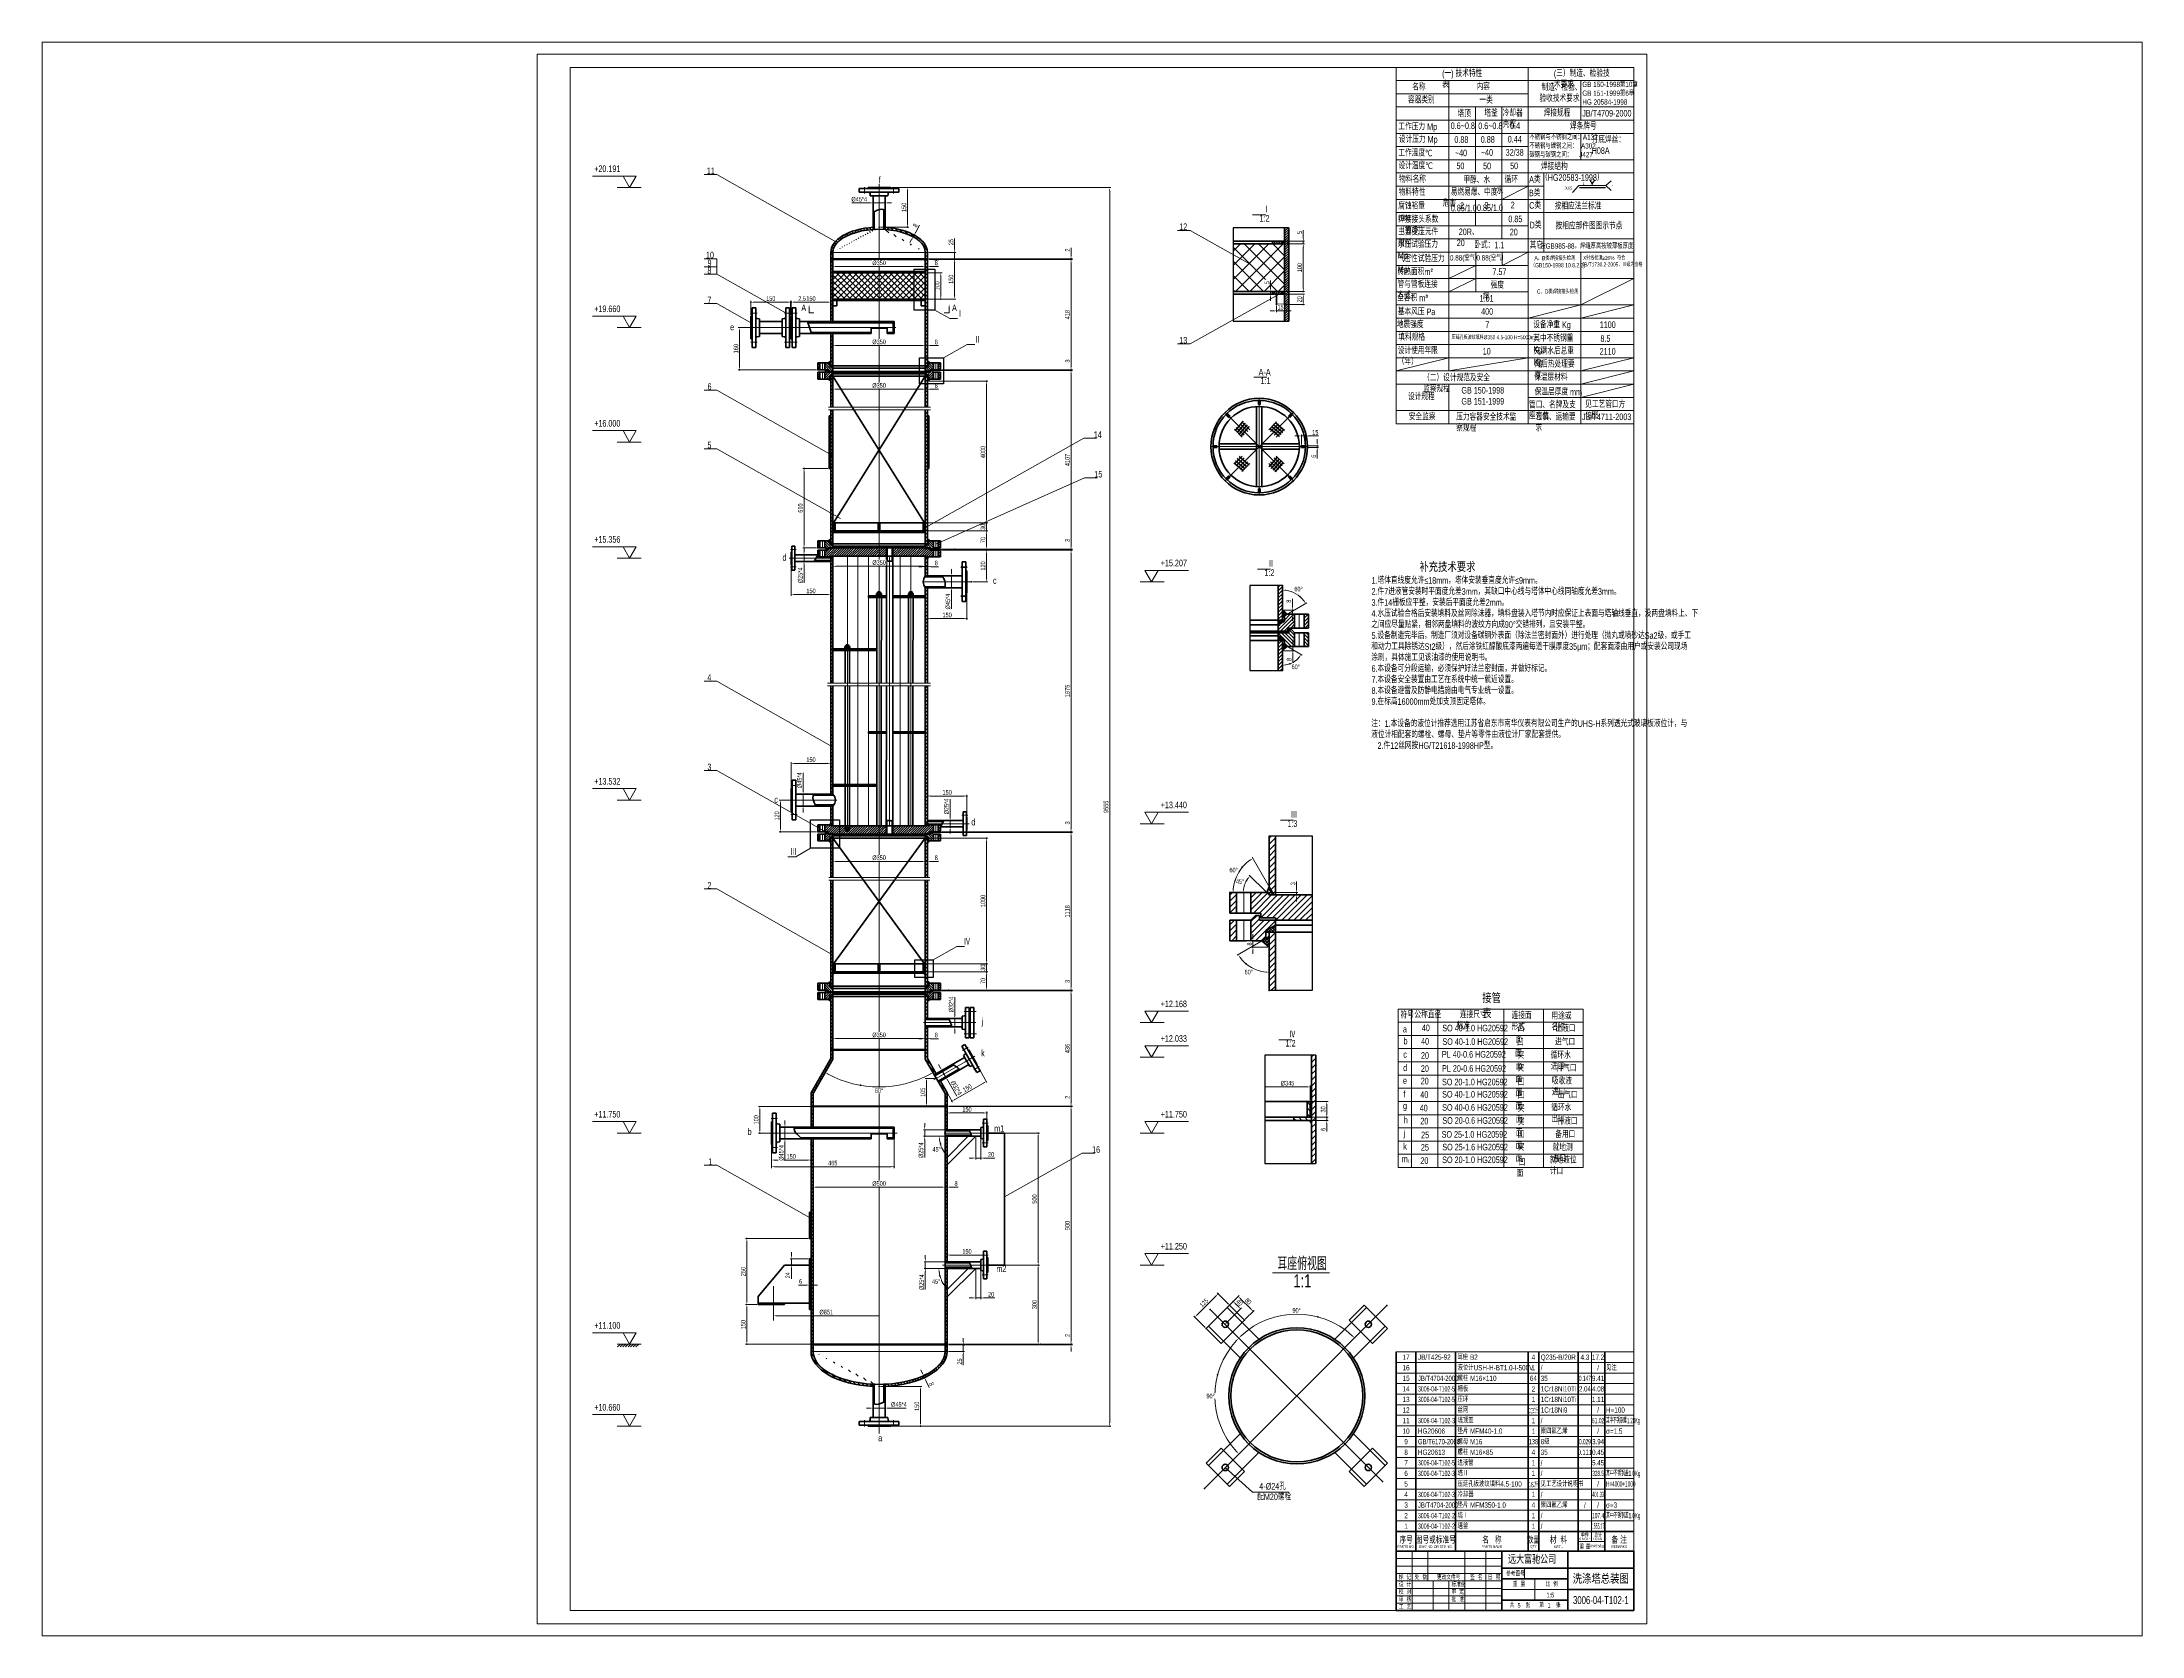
# Paper-space layout '布局1' of a CAD drawing. Header units: millimetres. Extents: x 26 to 231, y 20 to 176.
# The model-space entities are those that its viewports show. They can reach past a viewport. Long polylines and large blocks are cut down to what shows.
import ezdxf
from ezdxf.enums import TextEntityAlignment as Align

# ---------------------------------------------------------------- set-up
doc = ezdxf.new("R2010")
doc.units = ezdxf.units.MM
doc.header["$LTSCALE"] = 10
for name, pattern in [('ACAD_ISO10W100', [18.7, 12, -3, 0.7, -3]), ('ACAD_ISO12W100', [22.4, 12, -3, 0.7, -3, 0.7, -3]), ('DASHED', [0.75, 0.5, -0.25])]:
    doc.linetypes.add(name, pattern=pattern)
for name, color, linetype, lineweight in [('中心线', 1, 'ACAD_ISO10W100', 18), ('双点划线', 3, 'ACAD_ISO12W100', 18), ('实线层', 2, 'Continuous', 35), ('文本', 7, 'Continuous', 18), ('标注', 7, 'Continuous', 18), ('细实线', 7, 'Continuous', 18)]:
    doc.layers.add(name, color=color, linetype=linetype, lineweight=lineweight)
doc.layers.add('剖面线层', color=5, linetype='Continuous')
doc.layers.add('虚线层', color=6, linetype='DASHED')
doc.styles.add('HGCAD', font='HGCAD.SHX', dxfattribs={"width": 0.75, "bigfont": 'HZTXT.SHX'})
doc.dimstyles.new('HGCAD$0', dxfattribs={"dimtxt": 3.5, "dimasz": 2.5, "dimexe": 1, "dimexo": 1, "dimgap": 1, "dimtad": 1, "dimdec": 1, "dimdsep": 46, "dimtxsty": 'HGCAD', "dimcen": 0, "dimclrd": 130, "dimclre": 130, "dimclrt": 3, "dimadec": 1, "dimazin": 0, "dimtfac": 0.714286, "dimtmove": 0, "dimatfit": 1, "dimfxl": 0, "dimtzin": 0, "dimlwd": -1, "dimlwe": -1, "dimarcsym": 0})
doc.dimstyles.new('HGCAD$2', dxfattribs={"dimtxt": 3.5, "dimasz": 2.5, "dimexe": 1, "dimexo": 1, "dimgap": 1, "dimtad": 2, "dimtih": 1, "dimdec": 1, "dimdsep": 46, "dimtxsty": 'HGCAD', "dimcen": 0, "dimclrd": 130, "dimclre": 130, "dimclrt": 3, "dimadec": 0, "dimazin": 0, "dimtfac": 0.714286, "dimtmove": 0, "dimatfit": 1, "dimfxl": 0, "dimtzin": 0, "dimlwd": -1, "dimlwe": -1, "dimarcsym": 0})
pattern_1 = [(135, (-994.139, 1612.684), (-4.490128, -4.490128), [])]
pattern_2 = [(45, (-994.139, 1612.684), (-4.490128, 4.490128), [])]
pattern_3 = [(45, (-994.139, 1612.684), (-6.735192, 6.735192), [])]
pattern_4 = [(135, (-994.139, 1612.684), (-6.735192, -6.735192), [])]
pattern_5 = [(45, (-994.139, 1612.684), (-11.22532, 11.22532), [])]

# ---------------------------------------------------------------- blocks, each defined once
blk = doc.blocks.new('HGCAD#HGTFTK~A0Z~HGCAD图框')
at = {"layer": '细实线', "color": 7}
blk.add_lwpolyline([(10, -10), (-831, -10), (-831, 1179), (10, 1179)], close=True, dxfattribs=at)
at = {"layer": '细实线', "color": 2}
blk.add_lwpolyline([(0, 0), (-806, 0), (-806, 1169), (0, 1169)], close=True, dxfattribs=at)
blk = doc.blocks.new('HGCAD#HGTFBTL~HGCAD标题栏')
at = {"color": 4, "linetype": 'Continuous', "lineweight": 70}
for p, q in [((-180, 0), (-180, 45)), ((-180, 45), (0, 45)), ((-100, 45), (-100, 0)), ((0, 32.1), (-100, 32.1)), ((-50, 0), (-50, 45)), ((-50, 24.1), (-100, 24.1)), ((-50, 16.1), (0, 16.1)), ((0, 0), (-180, 0)), ((-50, 8), (-100, 8))]:
    blk.add_line(p, q, dxfattribs=at)
at = {"color": 7, "linetype": 'Continuous', "lineweight": 18}
for p, q in [((-180, 39.4), (-100, 39.4)), ((-100, 33.8), (-180, 33.8)), ((-168, 45), (-168, 0)), ((-156, 22.5), (-156, 45)), ((-128, 0), (-128, 45)), ((-112, 45), (-112, 0)), ((-82.8, 32.1), (-82.8, 24.1)), ((-180, 28.1), (-100, 28.1)), ((-100, 22.5), (-180, 22.5)), ((-180, 16.9), (-100, 16.9)), ((-152, 0), (-152, 22.5)), ((-140, 22.5), (-140, 0)), ((-100, 16.1), (-50, 16.1)), ((-75, 24.1), (-75, 8)), ((-100, 11.2), (-180, 11.2)), ((-180, 5.6), (-100, 5.6))]:
    blk.add_line(p, q, dxfattribs=at)
at = {"color": 4, "linetype": 'Continuous', "lineweight": 60}
blk.add_line((0, 0), (0, 45), dxfattribs=at)
at = {"color": 7, "linetype": 'Continuous', "lineweight": 18, "style": 'HGCAD', "width": 0.75}
for s, p in [('标  记', (-178, 23.5)), ('设  计', (-178, 18)), ('校  对', (-178, 12.4)), ('处  数', (-165.9, 23.5)), ('更改文件号', (-149.1, 23.5)), ('标准化', (-138.1, 18)), ('审  定', (-138, 12.4)), ('签  名', (-124, 23.5)), ('日  期', (-110.5, 23.5)), ('参考图号', (-96.7, 26.2)), ('重  量', (-91.6, 18.3)), ('比  例', (-66.9, 18.3)), ('审  核', (-178, 6.7)), ('工  艺', (-178, 1.1)), ('批  准', (-138, 6.7)), ('共', (-94, 2.4)), ('张', (-82, 2.3)), ('第', (-71.6, 2.5)), ('张', (-59, 2.4))]:
    blk.add_text(s, height=3.5, dxfattribs=at).set_placement(p)
at = {"color": 7, "linetype": 'Continuous', "lineweight": 18, "style": 'HGCAD', "width": 0.75, "flags": 8}
for tag, height, p in [('MATERIAL', 6, (-77, 38.6)), ('DRAW_NAME', 7, (-25, 23.9)), ('WEIGHT', 3.5, (-88.1, 12.1)), ('SUM', 3.5, (-86.9, 4)), ('SCALE', 3.5, (-63.2, 11.8)), ('PAGE', 3.5, (-64.2, 4.1)), ('DRAW_NO', 6, (-24.9, 8))]:
    blk.add_attdef(tag, text='', height=height, dxfattribs=at).set_placement(p, align=Align.MIDDLE_CENTER)
blk = doc.blocks.new('HGEQU#HGTFMXT~HGCAD化工-明细表表头')
at = {"color": 4, "linetype": 'Continuous', "lineweight": 70}
for p, q in [((-180, 0), (-180, 15)), ((-180, 15), (0, 15)), ((-165, 15), (-165, 0)), ((-135, 15), (-135, 0)), ((-80, 15), (-80, 0)), ((-72, 15), (-72, 0)), ((-42, 15), (-42, 0)), ((-22, 15), (-22, 0))]:
    blk.add_line(p, q, dxfattribs=at)
at = {"color": 7, "linetype": 'Continuous', "lineweight": 18}
for p, q in [((-22, 7.5), (-42, 7.5)), ((-32, 15), (-32, 7.5)), ((-32, 7.5), (-32, 15))]:
    blk.add_line(p, q, dxfattribs=at)
at = {"color": 7, "linetype": 'Continuous', "lineweight": 18, "style": 'HGCAD', "width": 0.75}
for s, height, p in [('PARTS NO.', 2, (-172.5, 3.5)), ('序号', 5, (-172.5, 9)), ('图号或标准号', 5, (-150, 9)), ('DWG NO. OR STD NO.', 2, (-150, 3.5)), ('PARTS NAME', 2, (-107.5, 3.5)), ('名   称', 5, (-107.5, 9)), ('数量', 5, (-76, 9)), ('QTY', 2, (-76, 3.5)), ('材  料', 5, (-57, 9)), ("MAT'L", 2, (-57, 3.5)), ('SINGLE', 2, (-37, 9.4)), ('重 量', 3.5, (-37, 3.8)), ('单件', 3, (-37, 12.6)), ('MASS(kg) ', 2, (-27, 3.8)), ('TOTAL', 2, (-27, 9.4)), ('总计', 3, (-27, 12.6)), ('REMARKS', 2, (-11, 3.5)), ('备 注', 5, (-11, 9))]:
    blk.add_text(s, height=height, dxfattribs=at).set_placement(p, align=Align.MIDDLE)
blk = doc.blocks.new('HGEQU#HGTFMXB~HGCAD化工-明细表')
at = {"color": 4, "linetype": 'Continuous', "lineweight": 70}
for p, q in [((-180, 0), (-180, 8)), ((-165, 0), (-165, 8)), ((-135, 0), (-135, 8)), ((-80, 0), (-80, 8)), ((-72, 0), (-72, 8)), ((-42, 0), (-42, 8)), ((-22, 0), (-22, 8))]:
    blk.add_line(p, q, dxfattribs=at)
at = {"color": 7, "linetype": 'Continuous', "lineweight": 18}
blk.add_line((-180, 8), (0, 8), dxfattribs=at)
at = {"color": 7}
blk.add_line((-32, 0), (-32, 8), dxfattribs=at)
at = {"color": 7, "linetype": 'Continuous', "lineweight": 18, "style": 'HGCAD', "width": 0.75, "flags": 8}
for tag, p in [('NO', (-172.5, 4)), ('NUM', (-76, 4)), ('ONE', (-37, 4)), ('ALL', (-27, 4))]:
    blk.add_attdef(tag, text='', height=4, dxfattribs=at).set_placement(p, align=Align.MIDDLE)
for tag, p in [('PARTNO', (-163.5, 4)), ('PARTNAME', (-133.5, 4)), ('MATERIAL', (-70.5, 4)), ('NOTICE', (-21, 4))]:
    blk.add_attdef(tag, text='', height=4, dxfattribs=at).set_placement(p, align=Align.MIDDLE_LEFT)
blk = doc.blocks.new('*D6')
at = {"color": 0, "ltscale": 5}
for p in [(559.7, 3018.8), (709.7, 3018.8), (709.7, 3009.6)]:
    blk.add_point(p, dxfattribs=at)
at = {"layer": '标注', "color": 130, "ltscale": 5}
for p, q in [((559.7, 3013.8), (559.7, 3004.6)), ((572.2, 3009.6), (697.2, 3009.6)), ((709.7, 3013.8), (709.7, 3004.6))]:
    blk.add_line(p, q, dxfattribs=at)
for points in [[(572.2, 3011.7), (572.2, 3007.5), (559.7, 3009.6)], [(697.2, 3011.7), (697.2, 3007.5), (709.7, 3009.6)]]:
    blk.add_solid(points, dxfattribs=at)
at = {"layer": '标注', "color": 3, "ltscale": 5, "insert": (634.7, 3023.3), "char_height": 17.5, "attachment_point": 5, "style": 'HGCAD', "bg_fill": 3, "box_fill_scale": 1.1, "bg_fill_color": 256, "bg_fill_true_color": 13158600, "bg_fill_transparency": 462}
blk.add_mtext('150', dxfattribs=at)
blk = doc.blocks.new('*D7')
at = {"color": 0, "ltscale": 5}
for p in [(667.7, 2959.1), (687.7, 2959.1)]:
    blk.add_point(p, dxfattribs=at)
at = {"layer": '标注', "color": 130, "ltscale": 5}
for p, q in [((667.7, 2954.1), (667.7, 2842)), ((687.7, 2954.1), (687.7, 2842)), ((655.2, 2847), (642.7, 2847)), ((667.7, 2847), (687.7, 2847)), ((700.2, 2847), (739.9, 2847))]:
    blk.add_line(p, q, dxfattribs=at)
for points in [[(655.2, 2849.1), (655.2, 2844.9), (667.7, 2847)], [(700.2, 2849.1), (700.2, 2844.9), (687.7, 2847)]]:
    blk.add_solid(points, dxfattribs=at)
at = {"layer": '标注', "color": 3, "ltscale": 5, "insert": (726.3, 2860.8), "char_height": 17.5, "attachment_point": 5, "style": 'HGCAD', "bg_fill": 3, "box_fill_scale": 1.1, "bg_fill_color": 256, "bg_fill_true_color": 13158600, "bg_fill_transparency": 462}
blk.add_mtext('20', dxfattribs=at)
at = {"color": 0, "ltscale": 5}
blk.add_point((687.7, 2847), dxfattribs=at)
blk = doc.blocks.new('*D8')
at = {"color": 0, "ltscale": 5}
for p in [(559.7, 2984.1), (559.7, 2959.1)]:
    blk.add_point(p, dxfattribs=at)
at = {"layer": '标注', "color": 130, "ltscale": 5}
for p, q in [((554.7, 2984.1), (471.9, 2984.1)), ((554.7, 2959.1), (471.9, 2959.1)), ((476.9, 2996.6), (476.9, 3009.1)), ((476.9, 2984.1), (476.9, 2959.1)), ((476.9, 2946.6), (476.9, 2878.7))]:
    blk.add_line(p, q, dxfattribs=at)
for points in [[(474.8, 2996.6), (479, 2996.6), (476.9, 2984.1)], [(474.8, 2946.6), (479, 2946.6), (476.9, 2959.1)]]:
    blk.add_solid(points, dxfattribs=at)
at = {"layer": '标注', "color": 3, "ltscale": 5, "insert": (463.2, 2906.4), "char_height": 17.5, "attachment_point": 5, "rotation": 90, "style": 'HGCAD', "bg_fill": 3, "box_fill_scale": 1.1, "bg_fill_color": 256, "bg_fill_true_color": 13158600, "bg_fill_transparency": 632}
blk.add_mtext('%%C25*4', dxfattribs=at)
at = {"color": 0, "ltscale": 5}
blk.add_point((476.9, 2959.1), dxfattribs=at)
blk = doc.blocks.new('*D9')
at = {"color": 0, "ltscale": 5}
for p in [(639.4, 2959.1), (687.7, 2959.1)]:
    blk.add_point(p, dxfattribs=at)
at = {"layer": '标注', "color": 130, "ltscale": 5}
blk.add_line((546.7, 2959.1), (523.2, 2959.1), dxfattribs=at)
blk.add_arc((639.4, 2959.1), 111.2, 186.44365, 218.55635, dxfattribs=at)
for points in [[(526.9, 2946.5), (531, 2946.8), (528.2, 2959.1)], [(554, 2891.2), (550.9, 2888.4), (560.8, 2880.5)]]:
    blk.add_solid(points, dxfattribs=at)
at = {"layer": '标注', "color": 3, "ltscale": 5, "insert": (518.1, 2908.9), "char_height": 17.5, "attachment_point": 5, "style": 'HGCAD', "bg_fill": 3, "box_fill_scale": 1.1, "bg_fill_color": 256, "bg_fill_true_color": 13158600, "bg_fill_transparency": 1532}
blk.add_mtext('45°', dxfattribs=at)
at = {"color": 0, "ltscale": 5}
for p in [(551.7, 2959.1), (532, 2930.4), (559.7, 2879.4)]:
    blk.add_point(p, dxfattribs=at)
blk = doc.blocks.new('*D10')
at = {"color": 0, "ltscale": 5}
for p in [(559.7, 3511), (709.7, 3547.6), (709.7, 3511)]:
    blk.add_point(p, dxfattribs=at)
at = {"layer": '标注', "color": 130, "ltscale": 5}
for p, q in [((559.7, 3516), (559.7, 3552.6)), ((572.2, 3547.6), (697.2, 3547.6)), ((709.7, 3516), (709.7, 3552.6))]:
    blk.add_line(p, q, dxfattribs=at)
for points in [[(572.2, 3549.7), (572.2, 3545.5), (559.7, 3547.6)], [(697.2, 3549.7), (697.2, 3545.5), (709.7, 3547.6)]]:
    blk.add_solid(points, dxfattribs=at)
at = {"layer": '标注', "color": 3, "ltscale": 5, "insert": (634.7, 3561.3), "char_height": 17.5, "attachment_point": 5, "style": 'HGCAD', "bg_fill": 3, "box_fill_scale": 1.1, "bg_fill_color": 256, "bg_fill_true_color": 13158600, "bg_fill_transparency": 1022}
blk.add_mtext('150', dxfattribs=at)
blk = doc.blocks.new('*D11')
at = {"color": 0, "ltscale": 5}
for p in [(667.7, 3459.1), (687.7, 3459.1)]:
    blk.add_point(p, dxfattribs=at)
at = {"layer": '标注', "color": 130, "ltscale": 5}
for p, q in [((667.7, 3454.1), (667.7, 3371.8)), ((687.7, 3454.1), (687.7, 3371.8)), ((655.2, 3376.8), (642.7, 3376.8)), ((667.7, 3376.8), (687.7, 3376.8)), ((700.2, 3376.8), (739.9, 3376.8))]:
    blk.add_line(p, q, dxfattribs=at)
for points in [[(655.2, 3378.8), (655.2, 3374.7), (667.7, 3376.8)], [(700.2, 3378.8), (700.2, 3374.7), (687.7, 3376.8)]]:
    blk.add_solid(points, dxfattribs=at)
at = {"layer": '标注', "color": 3, "ltscale": 5, "insert": (726.3, 3390.5), "char_height": 17.5, "attachment_point": 5, "style": 'HGCAD', "bg_fill": 3, "box_fill_scale": 1.1, "bg_fill_color": 256, "bg_fill_true_color": 13158600, "bg_fill_transparency": 1042}
blk.add_mtext('20', dxfattribs=at)
at = {"color": 0, "ltscale": 5}
blk.add_point((687.7, 3376.8), dxfattribs=at)
blk = doc.blocks.new('*D12')
at = {"color": 0, "ltscale": 5}
for p in [(559.7, 3484.1), (559.7, 3459.1)]:
    blk.add_point(p, dxfattribs=at)
at = {"layer": '标注', "color": 130, "ltscale": 5}
for p, q in [((474.4, 3496.6), (474.4, 3509.1)), ((554.7, 3484.1), (469.4, 3484.1)), ((554.7, 3459.1), (469.4, 3459.1)), ((474.4, 3484.1), (474.4, 3459.1)), ((474.4, 3446.6), (474.4, 3378.7))]:
    blk.add_line(p, q, dxfattribs=at)
for points in [[(472.4, 3496.6), (476.5, 3496.6), (474.4, 3484.1)], [(472.4, 3446.6), (476.5, 3446.6), (474.4, 3459.1)]]:
    blk.add_solid(points, dxfattribs=at)
at = {"layer": '标注', "color": 3, "ltscale": 5, "insert": (460.7, 3406.4), "char_height": 17.5, "attachment_point": 5, "rotation": 90, "style": 'HGCAD', "bg_fill": 3, "box_fill_scale": 1.1, "bg_fill_color": 256, "bg_fill_true_color": 13158600, "bg_fill_transparency": 962}
blk.add_mtext('%%C25*4', dxfattribs=at)
at = {"color": 0, "ltscale": 5}
blk.add_point((474.4, 3459.1), dxfattribs=at)
blk = doc.blocks.new('*D13')
at = {"color": 0, "ltscale": 5}
for p in [(639.4, 3459.1), (687.7, 3459.1)]:
    blk.add_point(p, dxfattribs=at)
at = {"layer": '标注', "color": 130, "ltscale": 5}
blk.add_line((546.7, 3459.1), (525.3, 3459.1), dxfattribs=at)
blk.add_arc((639.4, 3459.1), 109.1, 186.56576, 218.43424, dxfattribs=at)
for points in [[(528.9, 3446.5), (533.1, 3446.8), (530.3, 3459.1)], [(555.5, 3392.7), (552.4, 3389.9), (562.3, 3382)]]:
    blk.add_solid(points, dxfattribs=at)
at = {"layer": '标注', "color": 3, "ltscale": 5, "insert": (520, 3409.7), "char_height": 17.5, "attachment_point": 5, "style": 'HGCAD', "bg_fill": 3, "box_fill_scale": 1.1, "bg_fill_color": 256, "bg_fill_true_color": 13158600, "bg_fill_transparency": 837}
blk.add_mtext('45°', dxfattribs=at)
at = {"color": 0, "ltscale": 5}
for p in [(534, 3430.9), (551.7, 3459.1), (559.7, 3379.4)]:
    blk.add_point(p, dxfattribs=at)
blk = doc.blocks.new('*D14')
at = {"color": 0, "ltscale": 5}
for p in [(551.7, 3266.7), (51.7, 3260.9), (551.7, 3260.9)]:
    blk.add_point(p, dxfattribs=at)
at = {"layer": '标注', "color": 130, "ltscale": 5}
for p, q in [((51.7, 3265.9), (51.7, 3271.7)), ((64.2, 3266.7), (539.2, 3266.7)), ((551.7, 3265.9), (551.7, 3271.7))]:
    blk.add_line(p, q, dxfattribs=at)
for points in [[(64.2, 3268.7), (64.2, 3264.6), (51.7, 3266.7)], [(539.2, 3268.7), (539.2, 3264.6), (551.7, 3266.7)]]:
    blk.add_solid(points, dxfattribs=at)
at = {"layer": '标注', "color": 3, "ltscale": 5, "insert": (301.7, 3280.4), "char_height": 17.5, "attachment_point": 5, "style": 'HGCAD', "bg_fill": 3, "box_fill_scale": 1.1, "bg_fill_color": 256, "bg_fill_true_color": 13158600, "bg_fill_transparency": 752}
blk.add_mtext('%%C500', dxfattribs=at)
blk = doc.blocks.new('*D15')
at = {"layer": '标注', "color": 130, "ltscale": 5}
for p, q in [((539.2, 3266.7), (526.7, 3266.7)), ((551.7, 3266.7), (559.7, 3266.7)), ((572.2, 3266.7), (601.8, 3266.7))]:
    blk.add_line(p, q, dxfattribs=at)
for points in [[(539.2, 3268.7), (539.2, 3264.6), (551.7, 3266.7)], [(572.2, 3268.7), (572.2, 3264.6), (559.7, 3266.7)]]:
    blk.add_solid(points, dxfattribs=at)
at = {"layer": '标注', "color": 3, "ltscale": 5, "insert": (593.3, 3280.4), "char_height": 17.5, "attachment_point": 5, "style": 'HGCAD', "bg_fill": 3, "box_fill_scale": 1.1, "bg_fill_color": 256, "bg_fill_true_color": 13158600, "bg_fill_transparency": 1067}
blk.add_mtext('8', dxfattribs=at)
at = {"color": 0, "ltscale": 5}
for p in [(551.7, 3266.7), (559.7, 3266.7), (559.7, 3266.7)]:
    blk.add_point(p, dxfattribs=at)
blk = doc.blocks.new('*D16')
at = {"color": 0, "ltscale": 5}
for p in [(-106.3, 3429.6), (43.7, 3429.6), (43.7, 3369.3)]:
    blk.add_point(p, dxfattribs=at)
at = {"layer": '标注', "color": 130, "ltscale": 5}
for p, q in [((-106.3, 3424.6), (-106.3, 3364.3)), ((43.7, 3424.6), (43.7, 3364.3))]:
    blk.add_line(p, q, dxfattribs=at)
at = {"layer": '标注', "color": 4, "ltscale": 5}
blk.add_line((-93.8, 3369.3), (31.2, 3369.3), dxfattribs=at)
for points in [[(-93.8, 3371.4), (-93.8, 3367.2), (-106.3, 3369.3)], [(31.2, 3371.4), (31.2, 3367.2), (43.7, 3369.3)]]:
    blk.add_solid(points, dxfattribs=at)
at = {"layer": '标注', "color": 3, "ltscale": 5, "insert": (-31.3, 3383), "char_height": 17.5, "attachment_point": 5, "style": 'HGCAD', "bg_fill": 3, "box_fill_scale": 1.1, "bg_fill_color": 256, "bg_fill_true_color": 13158600, "bg_fill_transparency": 762}
blk.add_mtext('150', dxfattribs=at)
blk = doc.blocks.new('*D17')
at = {"color": 0, "ltscale": 5}
for p in [(-106.3, 3471.6), (358.7, 3471.6), (358.7, 3344)]:
    blk.add_point(p, dxfattribs=at)
at = {"layer": '标注', "color": 130, "ltscale": 5}
for p, q in [((-106.3, 3466.6), (-106.3, 3339)), ((358.7, 3466.6), (358.7, 3339))]:
    blk.add_line(p, q, dxfattribs=at)
at = {"layer": '标注', "color": 4, "ltscale": 5}
blk.add_line((-93.8, 3344), (346.2, 3344), dxfattribs=at)
for points in [[(-93.8, 3346.1), (-93.8, 3342), (-106.3, 3344)], [(346.2, 3346.1), (346.2, 3342), (358.7, 3344)]]:
    blk.add_solid(points, dxfattribs=at)
at = {"layer": '标注', "color": 3, "ltscale": 5, "insert": (126.2, 3357.8), "char_height": 17.5, "attachment_point": 5, "style": 'HGCAD', "bg_fill": 3, "box_fill_scale": 1.1, "bg_fill_color": 256, "bg_fill_true_color": 13158600, "bg_fill_transparency": 732}
blk.add_mtext('465', dxfattribs=at)
blk = doc.blocks.new('*D18')
at = {"color": 0, "ltscale": 5}
blk.add_point((-39, 3494.1), dxfattribs=at)
at = {"layer": '标注', "color": 4, "ltscale": 5}
for p, q in [((-55, 3506.6), (-55, 3519.1)), ((-55, 3494.1), (-55, 3449.1)), ((-55, 3436.6), (-55, 3368.7))]:
    blk.add_line(p, q, dxfattribs=at)
at = {"layer": '标注', "color": 130, "ltscale": 5}
for p, q in [((-44, 3494.1), (-60, 3494.1)), ((-44, 3449.1), (-60, 3449.1))]:
    blk.add_line(p, q, dxfattribs=at)
at = {"layer": '标注', "color": 4, "ltscale": 5}
for points in [[(-57.1, 3506.6), (-53, 3506.6), (-55, 3494.1)], [(-57.1, 3436.6), (-53, 3436.6), (-55, 3449.1)]]:
    blk.add_solid(points, dxfattribs=at)
at = {"layer": '标注', "color": 3, "ltscale": 5, "insert": (-68.8, 3396.4), "char_height": 17.5, "attachment_point": 5, "rotation": 90, "style": 'HGCAD', "bg_fill": 3, "box_fill_scale": 1.1, "bg_fill_color": 256, "bg_fill_true_color": 13158600, "bg_fill_transparency": 867}
blk.add_mtext('%%C45*4', dxfattribs=at)
at = {"color": 0, "ltscale": 5}
for p in [(-55, 3449.1), (-39, 3449.1)]:
    blk.add_point(p, dxfattribs=at)
blk = doc.blocks.new('*D19')
at = {"color": 0, "ltscale": 5}
for p in [(43.7, 3571.6), (-106.3, 3471.6)]:
    blk.add_point(p, dxfattribs=at)
at = {"layer": '标注', "color": 130, "ltscale": 5}
for p, q in [((38.7, 3571.6), (-155.2, 3571.6)), ((-111.3, 3471.6), (-155.2, 3471.6))]:
    blk.add_line(p, q, dxfattribs=at)
at = {"layer": '标注', "color": 4, "ltscale": 5}
blk.add_line((-150.2, 3559.1), (-150.2, 3484.1), dxfattribs=at)
for points in [[(-152.3, 3559.1), (-148.2, 3559.1), (-150.2, 3571.6)], [(-152.3, 3484.1), (-148.2, 3484.1), (-150.2, 3471.6)]]:
    blk.add_solid(points, dxfattribs=at)
at = {"layer": '标注', "color": 3, "ltscale": 5, "insert": (-164, 3521.6), "char_height": 17.5, "attachment_point": 5, "rotation": 90, "style": 'HGCAD', "bg_fill": 3, "box_fill_scale": 1.1, "bg_fill_color": 256, "bg_fill_true_color": 13158600, "bg_fill_transparency": 1067}
blk.add_mtext('100', dxfattribs=at)
at = {"color": 0, "ltscale": 5}
blk.add_point((-150.2, 3471.6), dxfattribs=at)
blk = doc.blocks.new('*D20')
at = {"color": 0, "ltscale": 5}
for p in [(126.7, 3751.4), (476.7, 3751.4), (51.7, 3621.5), (230.8, 3652.5), (551.7, 3621.5)]:
    blk.add_point(p, dxfattribs=at)
at = {"layer": '标注', "color": 4, "ltscale": 5}
blk.add_arc((301.7, 4054.5), 408.2, 241.75458, 298.24542, dxfattribs=at)
for points in [[(107.5, 3693.1), (109.6, 3696.7), (97.6, 3701)], [(493.9, 3696.7), (495.9, 3693.1), (505.8, 3701)]]:
    blk.add_solid(points, dxfattribs=at)
at = {"layer": '标注', "color": 3, "ltscale": 5, "insert": (301.7, 3632.5), "char_height": 17.5, "attachment_point": 5, "style": 'HGCAD', "bg_fill": 3, "box_fill_scale": 1.1, "bg_fill_color": 256, "bg_fill_true_color": 13158600, "bg_fill_transparency": 1002}
blk.add_mtext('60°', dxfattribs=at)
blk = doc.blocks.new('*D21')
at = {"color": 0, "ltscale": 5}
for p in [(518.7, 3678.6), (518.7, 3573.6)]:
    blk.add_point(p, dxfattribs=at)
at = {"layer": '标注', "color": 130, "ltscale": 5}
for p, q in [((513.7, 3678.6), (476.5, 3678.6)), ((513.7, 3573.6), (476.5, 3573.6))]:
    blk.add_line(p, q, dxfattribs=at)
at = {"layer": '标注', "color": 4, "ltscale": 5}
blk.add_line((481.5, 3666.1), (481.5, 3586.1), dxfattribs=at)
for points in [[(479.4, 3666.1), (483.6, 3666.1), (481.5, 3678.6)], [(479.4, 3586.1), (483.6, 3586.1), (481.5, 3573.6)]]:
    blk.add_solid(points, dxfattribs=at)
at = {"layer": '标注', "color": 3, "ltscale": 5, "insert": (467.8, 3626.1), "char_height": 17.5, "attachment_point": 5, "rotation": 90, "style": 'HGCAD', "bg_fill": 3, "box_fill_scale": 1.1, "bg_fill_color": 256, "bg_fill_true_color": 13158600, "bg_fill_transparency": 817}
blk.add_mtext('105', dxfattribs=at)
at = {"color": 0, "ltscale": 5}
blk.add_point((481.5, 3573.6), dxfattribs=at)
blk = doc.blocks.new('*D22')
at = {"color": 0, "ltscale": 5}
for p in [(681.6, 3712.6), (551.7, 3637.6)]:
    blk.add_point(p, dxfattribs=at)
at = {"layer": '标注', "color": 4, "ltscale": 5}
blk.add_line((697, 3660.9), (588.7, 3598.4), dxfattribs=at)
at = {"layer": '标注', "color": 130, "ltscale": 5}
for p, q in [((684.1, 3708.3), (710.3, 3662.9)), ((554.2, 3633.3), (580.4, 3587.9))]:
    blk.add_line(p, q, dxfattribs=at)
at = {"layer": '标注', "color": 4, "ltscale": 5}
for points in [[(695.9, 3662.8), (698, 3659.1), (707.8, 3667.2)], [(587.7, 3600.3), (589.7, 3596.6), (577.9, 3592.2)]]:
    blk.add_solid(points, dxfattribs=at)
at = {"layer": '标注', "color": 3, "ltscale": 5, "insert": (636, 3641.6), "char_height": 17.5, "attachment_point": 5, "rotation": 30, "style": 'HGCAD', "bg_fill": 3, "box_fill_scale": 1.1, "bg_fill_color": 256, "bg_fill_true_color": 13158600, "bg_fill_transparency": 1462}
blk.add_mtext('150', dxfattribs=at)
at = {"color": 0, "ltscale": 5}
blk.add_point((577.9, 3592.2), dxfattribs=at)
blk = doc.blocks.new('*D23')
at = {"layer": '标注', "color": 4, "ltscale": 5}
for p, q in [((533.4, 3719.7), (527.2, 3730.5)), ((539.7, 3708.8), (555.7, 3681.1)), ((561.9, 3670.3), (595.9, 3611.5))]:
    blk.add_line(p, q, dxfattribs=at)
for points in [[(535.2, 3720.7), (531.6, 3718.6), (539.7, 3708.8)], [(563.7, 3671.3), (560.1, 3669.3), (555.7, 3681.1)]]:
    blk.add_solid(points, dxfattribs=at)
at = {"layer": '标注', "color": 3, "ltscale": 5, "insert": (594, 3642.4), "char_height": 17.5, "attachment_point": 5, "rotation": 300, "style": 'HGCAD', "bg_fill": 3, "box_fill_scale": 1.1, "bg_fill_color": 256, "bg_fill_true_color": 13158600, "bg_fill_transparency": 1227}
blk.add_mtext('%%c32*4', dxfattribs=at)
at = {"color": 0, "ltscale": 5}
for p in [(539.7, 3708.8), (555.7, 3681.1), (555.7, 3681.1)]:
    blk.add_point(p, dxfattribs=at)
blk = doc.blocks.new('*D24')
at = {"color": 0, "ltscale": 5}
for p in [(126.7, 3829.4), (476.7, 3829.4), (476.7, 3829.2)]:
    blk.add_point(p, dxfattribs=at)
at = {"layer": '标注', "color": 130, "ltscale": 5}
for p, q in [((126.7, 3824.4), (126.7, 3824.2)), ((476.7, 3824.4), (476.7, 3824.2))]:
    blk.add_line(p, q, dxfattribs=at)
at = {"layer": '标注', "color": 4, "ltscale": 5}
blk.add_line((139.2, 3829.2), (464.2, 3829.2), dxfattribs=at)
for points in [[(139.2, 3831.3), (139.2, 3827.1), (126.7, 3829.2)], [(464.2, 3831.3), (464.2, 3827.1), (476.7, 3829.2)]]:
    blk.add_solid(points, dxfattribs=at)
at = {"layer": '标注', "color": 3, "ltscale": 5, "insert": (301.7, 3842.9), "char_height": 17.5, "attachment_point": 5, "style": 'HGCAD', "bg_fill": 3, "box_fill_scale": 1.1, "bg_fill_color": 256, "bg_fill_true_color": 13158600, "bg_fill_transparency": 1162}
blk.add_mtext('%%C350', dxfattribs=at)
blk = doc.blocks.new('*D25')
at = {"layer": '标注', "color": 4, "ltscale": 5}
for p, q in [((464.2, 3828.9), (451.7, 3828.9)), ((476.7, 3828.9), (484.7, 3828.9)), ((497.2, 3828.9), (526.8, 3828.9))]:
    blk.add_line(p, q, dxfattribs=at)
at = {"layer": '标注', "color": 130, "ltscale": 5}
for p, q in [((476.7, 3824.4), (476.7, 3823.9)), ((484.7, 3824.4), (484.7, 3823.9))]:
    blk.add_line(p, q, dxfattribs=at)
at = {"layer": '标注', "color": 4, "ltscale": 5}
for points in [[(464.2, 3831), (464.2, 3826.8), (476.7, 3828.9)], [(497.2, 3831), (497.2, 3826.8), (484.7, 3828.9)]]:
    blk.add_solid(points, dxfattribs=at)
at = {"layer": '标注', "color": 3, "ltscale": 5, "insert": (518.3, 3842.7), "char_height": 17.5, "attachment_point": 5, "style": 'HGCAD', "bg_fill": 3, "box_fill_scale": 1.1, "bg_fill_color": 256, "bg_fill_true_color": 13158600, "bg_fill_transparency": 2212}
blk.add_mtext('8', dxfattribs=at)
at = {"color": 0, "ltscale": 5}
for p in [(476.7, 3829.4), (484.7, 3829.4), (484.7, 3828.9)]:
    blk.add_point(p, dxfattribs=at)
blk = doc.blocks.new('*D26')
at = {"color": 0, "ltscale": 5}
blk.add_point((597.1, 3873.6), dxfattribs=at)
at = {"layer": '标注', "color": 4, "ltscale": 5}
for p, q in [((588.6, 3918.1), (588.6, 3986.1)), ((588.6, 3873.6), (588.6, 3905.6)), ((588.6, 3861.1), (588.6, 3848.6))]:
    blk.add_line(p, q, dxfattribs=at)
at = {"layer": '标注', "color": 130, "ltscale": 5}
for p, q in [((592.1, 3905.6), (583.6, 3905.6)), ((592.1, 3873.6), (583.6, 3873.6))]:
    blk.add_line(p, q, dxfattribs=at)
at = {"layer": '标注', "color": 4, "ltscale": 5}
for points in [[(586.5, 3918.1), (590.7, 3918.1), (588.6, 3905.6)], [(586.5, 3861.1), (590.7, 3861.1), (588.6, 3873.6)]]:
    blk.add_solid(points, dxfattribs=at)
at = {"layer": '标注', "color": 3, "ltscale": 5, "insert": (574.9, 3958.3), "char_height": 17.5, "attachment_point": 5, "rotation": 90, "style": 'HGCAD', "bg_fill": 3, "box_fill_scale": 1.1, "bg_fill_color": 256, "bg_fill_true_color": 13158600, "bg_fill_transparency": 1702}
blk.add_mtext('%%C32*4', dxfattribs=at)
at = {"color": 0, "ltscale": 5}
for p in [(588.6, 3905.6), (597.1, 3905.6)]:
    blk.add_point(p, dxfattribs=at)
blk = doc.blocks.new('*D27')
at = {"color": 0, "ltscale": 5}
for p in [(126.7, 4500.5), (476.7, 4500.5), (476.7, 4500.2)]:
    blk.add_point(p, dxfattribs=at)
at = {"layer": '标注', "color": 130, "ltscale": 5}
for p, q in [((126.7, 4495.5), (126.7, 4495.2)), ((476.7, 4495.5), (476.7, 4495.2))]:
    blk.add_line(p, q, dxfattribs=at)
at = {"layer": '标注', "color": 4, "ltscale": 5}
blk.add_line((139.2, 4500.2), (464.2, 4500.2), dxfattribs=at)
for points in [[(139.2, 4502.3), (139.2, 4498.1), (126.7, 4500.2)], [(464.2, 4502.3), (464.2, 4498.1), (476.7, 4500.2)]]:
    blk.add_solid(points, dxfattribs=at)
at = {"layer": '标注', "color": 3, "ltscale": 5, "insert": (301.7, 4513.9), "char_height": 17.5, "attachment_point": 5, "style": 'HGCAD', "bg_fill": 3, "box_fill_scale": 1.1, "bg_fill_color": 256, "bg_fill_true_color": 13158600, "bg_fill_transparency": 2772}
blk.add_mtext('%%C350', dxfattribs=at)
blk = doc.blocks.new('*D28')
at = {"layer": '标注', "color": 4, "ltscale": 5}
for p, q in [((464.2, 4500.2), (451.7, 4500.2)), ((476.7, 4500.2), (484.7, 4500.2)), ((497.2, 4500.2), (526.8, 4500.2))]:
    blk.add_line(p, q, dxfattribs=at)
at = {"layer": '标注', "color": 130, "ltscale": 5}
blk.add_line((476.7, 4505.2), (476.7, 4505.2), dxfattribs=at)
at = {"layer": '标注', "color": 4, "ltscale": 5}
for points in [[(464.2, 4502.3), (464.2, 4498.1), (476.7, 4500.2)], [(497.2, 4502.3), (497.2, 4498.1), (484.7, 4500.2)]]:
    blk.add_solid(points, dxfattribs=at)
at = {"layer": '标注', "color": 3, "ltscale": 5, "insert": (518.3, 4513.9), "char_height": 17.5, "attachment_point": 5, "style": 'HGCAD', "bg_fill": 3, "box_fill_scale": 1.1, "bg_fill_color": 256, "bg_fill_true_color": 13158600, "bg_fill_transparency": 2682}
blk.add_mtext('8', dxfattribs=at)
at = {"color": 0, "ltscale": 5}
for p in [(476.7, 4500.2), (484.7, 4500.2), (484.7, 4500.2)]:
    blk.add_point(p, dxfattribs=at)
blk = doc.blocks.new('*D29')
at = {"color": 0, "ltscale": 5}
for p in [(126.7, 5618.1), (126.7, 5613.9), (476.7, 5613.9)]:
    blk.add_point(p, dxfattribs=at)
at = {"layer": '标注', "color": 130, "ltscale": 5}
for p, q in [((126.7, 5618.9), (126.7, 5623.1)), ((476.7, 5618.9), (476.7, 5623.1))]:
    blk.add_line(p, q, dxfattribs=at)
at = {"layer": '标注', "color": 4, "ltscale": 5}
blk.add_line((464.2, 5618.1), (139.2, 5618.1), dxfattribs=at)
for points in [[(139.2, 5620.2), (139.2, 5616.1), (126.7, 5618.1)], [(464.2, 5620.2), (464.2, 5616.1), (476.7, 5618.1)]]:
    blk.add_solid(points, dxfattribs=at)
at = {"layer": '标注', "color": 3, "ltscale": 5, "insert": (301.7, 5631.9), "char_height": 17.5, "attachment_point": 5, "style": 'HGCAD', "bg_fill": 3, "box_fill_scale": 1.1, "bg_fill_color": 256, "bg_fill_true_color": 13158600, "bg_fill_transparency": 2672}
blk.add_mtext('%%C350', dxfattribs=at)
blk = doc.blocks.new('*D30')
at = {"layer": '标注', "color": 4, "ltscale": 5}
for p, q in [((464.2, 5616.6), (451.7, 5616.6)), ((476.7, 5616.6), (484.7, 5616.6)), ((497.2, 5616.6), (526.8, 5616.6))]:
    blk.add_line(p, q, dxfattribs=at)
at = {"layer": '标注', "color": 130, "ltscale": 5}
for p, q in [((476.7, 5613.1), (476.7, 5611.6)), ((484.7, 5613.1), (484.7, 5611.6))]:
    blk.add_line(p, q, dxfattribs=at)
at = {"layer": '标注', "color": 4, "ltscale": 5}
for points in [[(464.2, 5618.7), (464.2, 5614.6), (476.7, 5616.6)], [(497.2, 5618.7), (497.2, 5614.6), (484.7, 5616.6)]]:
    blk.add_solid(points, dxfattribs=at)
at = {"layer": '标注', "color": 3, "ltscale": 5, "insert": (518.3, 5630.4), "char_height": 17.5, "attachment_point": 5, "style": 'HGCAD', "bg_fill": 3, "box_fill_scale": 1.1, "bg_fill_color": 256, "bg_fill_true_color": 13158600, "bg_fill_transparency": 2602}
blk.add_mtext('8', dxfattribs=at)
at = {"color": 0, "ltscale": 5}
for p in [(476.7, 5618.1), (484.7, 5618.1), (484.7, 5616.6)]:
    blk.add_point(p, dxfattribs=at)
blk = doc.blocks.new('*D31')
at = {"color": 0, "ltscale": 5}
blk.add_point((570.9, 4630.6), dxfattribs=at)
at = {"layer": '标注', "color": 4, "ltscale": 5}
for p, q in [((570.9, 4668.1), (570.9, 4736.1)), ((570.9, 4630.6), (570.9, 4655.6)), ((570.9, 4618.1), (570.9, 4605.6))]:
    blk.add_line(p, q, dxfattribs=at)
for points in [[(568.8, 4668.1), (573, 4668.1), (570.9, 4655.6)], [(568.8, 4618.1), (573, 4618.1), (570.9, 4630.6)]]:
    blk.add_solid(points, dxfattribs=at)
at = {"layer": '标注', "color": 3, "ltscale": 5, "insert": (557.1, 4708.3), "char_height": 17.5, "attachment_point": 5, "rotation": 90, "style": 'HGCAD', "bg_fill": 3, "box_fill_scale": 1.1, "bg_fill_color": 256, "bg_fill_true_color": 13158600, "bg_fill_transparency": 2362}
blk.add_mtext('%%C25*4', dxfattribs=at)
at = {"color": 0, "ltscale": 5}
blk.add_point((570.9, 4655.6), dxfattribs=at)
blk.add_point((570.9, 4655.6), dxfattribs=at)
blk = doc.blocks.new('*D32')
at = {"color": 0, "ltscale": 5}
for p in [(484.7, 4752.5), (634.7, 4748), (634.7, 4667.1)]:
    blk.add_point(p, dxfattribs=at)
at = {"layer": '标注', "color": 130, "ltscale": 5}
for p, q in [((484.7, 4747.5), (484.7, 4743)), ((634.7, 4672.1), (634.7, 4753))]:
    blk.add_line(p, q, dxfattribs=at)
at = {"layer": '标注', "color": 4, "ltscale": 5}
blk.add_line((497.2, 4748), (622.2, 4748), dxfattribs=at)
for points in [[(497.2, 4750.1), (497.2, 4745.9), (484.7, 4748)], [(622.2, 4750.1), (622.2, 4745.9), (634.7, 4748)]]:
    blk.add_solid(points, dxfattribs=at)
at = {"layer": '标注', "color": 3, "ltscale": 5, "insert": (559.7, 4761.8), "char_height": 17.5, "attachment_point": 5, "style": 'HGCAD', "bg_fill": 3, "box_fill_scale": 1.1, "bg_fill_color": 256, "bg_fill_true_color": 13158600, "bg_fill_transparency": 2447}
blk.add_mtext('150', dxfattribs=at)
blk = doc.blocks.new('*D33')
at = {"color": 0, "ltscale": 5}
blk.add_point((11.4, 4710.1), dxfattribs=at)
at = {"layer": '标注', "color": 4, "ltscale": 5}
for p, q in [((13.9, 4767.6), (13.9, 4835.5)), ((13.9, 4710.1), (13.9, 4755.1)), ((13.9, 4697.6), (13.9, 4685.1))]:
    blk.add_line(p, q, dxfattribs=at)
at = {"layer": '标注', "color": 130, "ltscale": 5}
for p, q in [((16.4, 4755.1), (18.9, 4755.1)), ((16.4, 4710.1), (18.9, 4710.1))]:
    blk.add_line(p, q, dxfattribs=at)
at = {"layer": '标注', "color": 4, "ltscale": 5}
for points in [[(11.8, 4767.6), (16, 4767.6), (13.9, 4755.1)], [(11.8, 4697.6), (16, 4697.6), (13.9, 4710.1)]]:
    blk.add_solid(points, dxfattribs=at)
at = {"layer": '标注', "color": 3, "ltscale": 5, "insert": (0.1, 4807.8), "char_height": 17.5, "attachment_point": 5, "rotation": 90, "style": 'HGCAD', "bg_fill": 3, "box_fill_scale": 1.1, "bg_fill_color": 256, "bg_fill_true_color": 13158600, "bg_fill_transparency": 2872}
blk.add_mtext('%%C45*4', dxfattribs=at)
at = {"color": 0, "ltscale": 5}
for p in [(11.4, 4755.1), (13.9, 4755.1)]:
    blk.add_point(p, dxfattribs=at)
blk = doc.blocks.new('*D34')
at = {"color": 0, "ltscale": 5}
for p in [(118.7, 4876.1), (118.7, 4871.6), (-31.3, 4774.6)]:
    blk.add_point(p, dxfattribs=at)
at = {"layer": '标注', "color": 130, "ltscale": 5}
for p, q in [((-31.3, 4779.6), (-31.3, 4876.6)), ((118.7, 4871.1), (118.7, 4866.6))]:
    blk.add_line(p, q, dxfattribs=at)
at = {"layer": '标注', "color": 4, "ltscale": 5}
blk.add_line((-18.8, 4871.6), (106.2, 4871.6), dxfattribs=at)
for points in [[(-18.8, 4873.7), (-18.8, 4869.5), (-31.3, 4871.6)], [(106.2, 4873.7), (106.2, 4869.5), (118.7, 4871.6)]]:
    blk.add_solid(points, dxfattribs=at)
at = {"layer": '标注', "color": 3, "ltscale": 5, "insert": (43.7, 4885.4), "char_height": 17.5, "attachment_point": 5, "style": 'HGCAD', "bg_fill": 3, "box_fill_scale": 1.1, "bg_fill_color": 256, "bg_fill_true_color": 13158600, "bg_fill_transparency": 2937}
blk.add_mtext('150', dxfattribs=at)
blk = doc.blocks.new('*D35')
at = {"color": 0, "ltscale": 5}
for p in [(-31.3, 4732.6), (-71.6, 4612.6), (69.2, 4612.6)]:
    blk.add_point(p, dxfattribs=at)
at = {"layer": '标注', "color": 130, "ltscale": 5}
for p, q in [((-36.3, 4732.6), (-76.6, 4732.6)), ((64.2, 4612.6), (-76.6, 4612.6))]:
    blk.add_line(p, q, dxfattribs=at)
at = {"layer": '标注', "color": 4, "ltscale": 5}
blk.add_line((-71.6, 4720.1), (-71.6, 4625.1), dxfattribs=at)
for points in [[(-73.7, 4720.1), (-69.5, 4720.1), (-71.6, 4732.6)], [(-73.7, 4625.1), (-69.5, 4625.1), (-71.6, 4612.6)]]:
    blk.add_solid(points, dxfattribs=at)
at = {"layer": '标注', "color": 3, "ltscale": 5, "insert": (-85.4, 4672.6), "char_height": 17.5, "attachment_point": 5, "rotation": 90, "style": 'HGCAD', "bg_fill": 3, "box_fill_scale": 1.1, "bg_fill_color": 256, "bg_fill_true_color": 13158600, "bg_fill_transparency": 2992}
blk.add_mtext('120', dxfattribs=at)
blk = doc.blocks.new('*D36')
at = {"color": 0, "ltscale": 5}
blk.add_point((575.7, 5581.8), dxfattribs=at)
at = {"layer": '标注', "color": 4, "ltscale": 5}
for p, q in [((576.2, 5594.3), (576.2, 5606.8)), ((576.2, 5581.8), (576.2, 5536.8)), ((576.2, 5524.3), (576.2, 5456.4))]:
    blk.add_line(p, q, dxfattribs=at)
at = {"layer": '标注', "color": 130, "ltscale": 5}
for p, q in [((580.7, 5581.8), (581.2, 5581.8)), ((580.7, 5536.8), (581.2, 5536.8))]:
    blk.add_line(p, q, dxfattribs=at)
at = {"layer": '标注', "color": 4, "ltscale": 5}
for points in [[(574.1, 5594.3), (578.3, 5594.3), (576.2, 5581.8)], [(574.1, 5524.3), (578.3, 5524.3), (576.2, 5536.8)]]:
    blk.add_solid(points, dxfattribs=at)
at = {"layer": '标注', "color": 3, "ltscale": 5, "insert": (562.5, 5484.1), "char_height": 17.5, "attachment_point": 5, "rotation": 90, "style": 'HGCAD', "bg_fill": 3, "box_fill_scale": 1.1, "bg_fill_color": 256, "bg_fill_true_color": 13158600, "bg_fill_transparency": 2957}
blk.add_mtext('%%C45*4', dxfattribs=at)
at = {"color": 0, "ltscale": 5}
for p in [(575.7, 5536.8), (576.2, 5536.8)]:
    blk.add_point(p, dxfattribs=at)
blk = doc.blocks.new('*D37')
at = {"color": 0, "ltscale": 5}
for p in [(634.7, 5517.3), (484.7, 5436.3), (634.7, 5419.7)]:
    blk.add_point(p, dxfattribs=at)
at = {"layer": '标注', "color": 130, "ltscale": 5}
for p, q in [((634.7, 5512.3), (634.7, 5414.7)), ((484.7, 5431.3), (484.7, 5414.7))]:
    blk.add_line(p, q, dxfattribs=at)
at = {"layer": '标注', "color": 4, "ltscale": 5}
blk.add_line((497.2, 5419.7), (622.2, 5419.7), dxfattribs=at)
for points in [[(497.2, 5421.8), (497.2, 5417.6), (484.7, 5419.7)], [(622.2, 5421.8), (622.2, 5417.6), (634.7, 5419.7)]]:
    blk.add_solid(points, dxfattribs=at)
at = {"layer": '标注', "color": 3, "ltscale": 5, "insert": (559.7, 5433.5), "char_height": 17.5, "attachment_point": 5, "style": 'HGCAD', "bg_fill": 3, "box_fill_scale": 1.1, "bg_fill_color": 256, "bg_fill_true_color": 13158600, "bg_fill_transparency": 3112}
blk.add_mtext('150', dxfattribs=at)
blk = doc.blocks.new('*D38')
at = {"color": 0, "ltscale": 5}
blk.add_point((16.7, 5661.3), dxfattribs=at)
at = {"layer": '标注', "color": 4, "ltscale": 5}
for p, q in [((17.3, 5673.8), (17.3, 5686.3)), ((17.3, 5661.3), (17.3, 5636.3)), ((17.3, 5623.8), (17.3, 5555.9))]:
    blk.add_line(p, q, dxfattribs=at)
at = {"layer": '标注', "color": 130, "ltscale": 5}
for p, q in [((21.7, 5661.3), (22.3, 5661.3)), ((21.7, 5636.3), (22.3, 5636.3))]:
    blk.add_line(p, q, dxfattribs=at)
at = {"layer": '标注', "color": 4, "ltscale": 5}
for points in [[(15.2, 5673.8), (19.4, 5673.8), (17.3, 5661.3)], [(15.2, 5623.8), (19.4, 5623.8), (17.3, 5636.3)]]:
    blk.add_solid(points, dxfattribs=at)
at = {"layer": '标注', "color": 3, "ltscale": 5, "insert": (3.5, 5583.6), "char_height": 17.5, "attachment_point": 5, "rotation": 90, "style": 'HGCAD', "bg_fill": 3, "box_fill_scale": 1.1, "bg_fill_color": 256, "bg_fill_true_color": 13158600, "bg_fill_transparency": 3102}
blk.add_mtext('%%C25*4', dxfattribs=at)
at = {"color": 0, "ltscale": 5}
for p in [(16.7, 5636.3), (17.3, 5636.3)]:
    blk.add_point(p, dxfattribs=at)
blk = doc.blocks.new('*D39')
at = {"color": 0, "ltscale": 5}
for p in [(-31.3, 5624.8), (118.7, 5510.8), (118.7, 5510.1)]:
    blk.add_point(p, dxfattribs=at)
at = {"layer": '标注', "color": 130, "ltscale": 5}
for p, q in [((-31.3, 5619.8), (-31.3, 5505.8)), ((118.7, 5515.1), (118.7, 5515.8))]:
    blk.add_line(p, q, dxfattribs=at)
at = {"layer": '标注', "color": 4, "ltscale": 5}
blk.add_line((-18.8, 5510.8), (106.2, 5510.8), dxfattribs=at)
for points in [[(-18.8, 5512.9), (-18.8, 5508.8), (-31.3, 5510.8)], [(106.2, 5512.9), (106.2, 5508.8), (118.7, 5510.8)]]:
    blk.add_solid(points, dxfattribs=at)
at = {"layer": '标注', "color": 3, "ltscale": 5, "insert": (43.7, 5524.6), "char_height": 17.5, "attachment_point": 5, "style": 'HGCAD', "bg_fill": 3, "box_fill_scale": 1.1, "bg_fill_color": 256, "bg_fill_true_color": 13158600, "bg_fill_transparency": 3217}
blk.add_mtext('150', dxfattribs=at)
blk = doc.blocks.new('*D40')
at = {"color": 0, "ltscale": 5}
for p in [(17.3, 5988.4), (112.7, 5988.4), (69.2, 5688.3)]:
    blk.add_point(p, dxfattribs=at)
at = {"layer": '标注', "color": 130, "ltscale": 5}
for p, q in [((107.7, 5988.4), (12.3, 5988.4)), ((64.2, 5688.3), (12.3, 5688.3))]:
    blk.add_line(p, q, dxfattribs=at)
at = {"layer": '标注', "color": 4, "ltscale": 5}
blk.add_line((17.3, 5700.8), (17.3, 5975.9), dxfattribs=at)
for points in [[(15.3, 5975.9), (19.4, 5975.9), (17.3, 5988.4)], [(15.3, 5700.8), (19.4, 5700.8), (17.3, 5688.3)]]:
    blk.add_solid(points, dxfattribs=at)
at = {"layer": '标注', "color": 3, "ltscale": 5, "insert": (3.6, 5838.4), "char_height": 17.5, "attachment_point": 5, "rotation": 90, "style": 'HGCAD', "bg_fill": 3, "box_fill_scale": 1.1, "bg_fill_color": 256, "bg_fill_true_color": 13158600, "bg_fill_transparency": 3267}
blk.add_mtext('610', dxfattribs=at)
blk = doc.blocks.new('*D41')
at = {"color": 0, "ltscale": 5}
for p in [(476.7, 6289), (126.7, 6283.3), (476.7, 6283.3)]:
    blk.add_point(p, dxfattribs=at)
at = {"layer": '标注', "color": 130, "ltscale": 5}
for p, q in [((126.7, 6288.3), (126.7, 6294)), ((476.7, 6288.3), (476.7, 6294))]:
    blk.add_line(p, q, dxfattribs=at)
at = {"layer": '标注', "color": 4, "ltscale": 5}
blk.add_line((139.2, 6289), (464.2, 6289), dxfattribs=at)
for points in [[(139.2, 6291.1), (139.2, 6287), (126.7, 6289)], [(464.2, 6291.1), (464.2, 6287), (476.7, 6289)]]:
    blk.add_solid(points, dxfattribs=at)
at = {"layer": '标注', "color": 3, "ltscale": 5, "insert": (301.7, 6302.8), "char_height": 17.5, "attachment_point": 5, "style": 'HGCAD', "bg_fill": 3, "box_fill_scale": 1.1, "bg_fill_color": 256, "bg_fill_true_color": 13158600, "bg_fill_transparency": 3982}
blk.add_mtext('%%C350', dxfattribs=at)
blk = doc.blocks.new('*D42')
at = {"layer": '标注', "color": 4, "ltscale": 5}
for p, q in [((464.2, 6288.7), (451.7, 6288.7)), ((476.7, 6288.7), (484.7, 6288.7)), ((497.2, 6288.7), (526.8, 6288.7))]:
    blk.add_line(p, q, dxfattribs=at)
at = {"layer": '标注', "color": 130, "ltscale": 5}
for p, q in [((476.7, 6293.3), (476.7, 6293.7)), ((484.7, 6293.3), (484.7, 6293.7))]:
    blk.add_line(p, q, dxfattribs=at)
at = {"layer": '标注', "color": 4, "ltscale": 5}
for points in [[(464.2, 6290.8), (464.2, 6286.7), (476.7, 6288.7)], [(497.2, 6290.8), (497.2, 6286.7), (484.7, 6288.7)]]:
    blk.add_solid(points, dxfattribs=at)
at = {"layer": '标注', "color": 3, "ltscale": 5, "insert": (518.3, 6302.5), "char_height": 17.5, "attachment_point": 5, "style": 'HGCAD', "bg_fill": 3, "box_fill_scale": 1.1, "bg_fill_color": 256, "bg_fill_true_color": 13158600, "bg_fill_transparency": 3952}
blk.add_mtext('8', dxfattribs=at)
at = {"color": 0, "ltscale": 5}
for p in [(476.7, 6288.3), (484.7, 6288.7), (484.7, 6288.3)]:
    blk.add_point(p, dxfattribs=at)
blk = doc.blocks.new('*D43')
at = {"color": 0, "ltscale": 5}
for p in [(126.7, 6453.8), (476.7, 6453.8), (476.7, 6453.8)]:
    blk.add_point(p, dxfattribs=at)
at = {"layer": '标注', "color": 4, "ltscale": 5}
blk.add_line((139.2, 6453.8), (464.2, 6453.8), dxfattribs=at)
for points in [[(139.2, 6455.9), (139.2, 6451.7), (126.7, 6453.8)], [(464.2, 6455.9), (464.2, 6451.7), (476.7, 6453.8)]]:
    blk.add_solid(points, dxfattribs=at)
at = {"layer": '标注', "color": 3, "ltscale": 5, "insert": (301.7, 6467.6), "char_height": 17.5, "attachment_point": 5, "style": 'HGCAD', "bg_fill": 3, "box_fill_scale": 1.1, "bg_fill_color": 256, "bg_fill_true_color": 13158600, "bg_fill_transparency": 637}
blk.add_mtext('%%C350', dxfattribs=at)
blk = doc.blocks.new('*D44')
at = {"layer": '标注', "color": 4, "ltscale": 5}
for p, q in [((464.2, 6453.8), (451.7, 6453.8)), ((476.7, 6453.8), (484.7, 6453.8)), ((497.2, 6453.8), (526.8, 6453.8))]:
    blk.add_line(p, q, dxfattribs=at)
at = {"layer": '标注', "color": 130, "ltscale": 5}
for p, q in [((476.7, 6448.8), (476.7, 6448.8)), ((484.7, 6448.8), (484.7, 6448.8))]:
    blk.add_line(p, q, dxfattribs=at)
at = {"layer": '标注', "color": 4, "ltscale": 5}
for points in [[(464.2, 6455.9), (464.2, 6451.7), (476.7, 6453.8)], [(497.2, 6455.9), (497.2, 6451.7), (484.7, 6453.8)]]:
    blk.add_solid(points, dxfattribs=at)
at = {"layer": '标注', "color": 3, "ltscale": 5, "insert": (518.3, 6467.6), "char_height": 17.5, "attachment_point": 5, "style": 'HGCAD', "bg_fill": 3, "box_fill_scale": 1.1, "bg_fill_color": 256, "bg_fill_true_color": 13158600, "bg_fill_transparency": 637}
blk.add_mtext('8', dxfattribs=at)
at = {"color": 0, "ltscale": 5}
for p in [(476.7, 6453.8), (484.7, 6453.8), (484.7, 6453.8)]:
    blk.add_point(p, dxfattribs=at)
blk = doc.blocks.new('*D45')
at = {"color": 0, "ltscale": 5}
for p in [(126.7, 6753.4), (476.7, 6753.4), (476.7, 6753.4)]:
    blk.add_point(p, dxfattribs=at)
at = {"layer": '标注', "color": 4, "ltscale": 5}
blk.add_line((139.2, 6753.4), (464.2, 6753.4), dxfattribs=at)
for points in [[(139.2, 6755.5), (139.2, 6751.3), (126.7, 6753.4)], [(464.2, 6755.5), (464.2, 6751.3), (476.7, 6753.4)]]:
    blk.add_solid(points, dxfattribs=at)
at = {"layer": '标注', "color": 3, "ltscale": 5, "insert": (301.7, 6767.1), "char_height": 17.5, "attachment_point": 5, "style": 'HGCAD', "bg_fill": 3, "box_fill_scale": 1.1, "bg_fill_color": 256, "bg_fill_true_color": 13158600, "bg_fill_transparency": 437}
blk.add_mtext('%%C350', dxfattribs=at)
blk = doc.blocks.new('*D46')
at = {"layer": '标注', "color": 4, "ltscale": 5}
for p, q in [((464.2, 6753.4), (451.7, 6753.4)), ((476.7, 6753.4), (484.7, 6753.4)), ((497.2, 6753.4), (526.8, 6753.4))]:
    blk.add_line(p, q, dxfattribs=at)
for points in [[(464.2, 6755.5), (464.2, 6751.3), (476.7, 6753.4)], [(497.2, 6755.5), (497.2, 6751.3), (484.7, 6753.4)]]:
    blk.add_solid(points, dxfattribs=at)
at = {"layer": '标注', "color": 3, "ltscale": 5, "insert": (518.3, 6767.1), "char_height": 17.5, "attachment_point": 5, "style": 'HGCAD', "bg_fill": 3, "box_fill_scale": 1.1, "bg_fill_color": 256, "bg_fill_true_color": 13158600, "bg_fill_transparency": 397}
blk.add_mtext('8', dxfattribs=at)
at = {"color": 0, "ltscale": 5}
for p in [(476.7, 6753.4), (484.7, 6753.4), (484.7, 6753.4)]:
    blk.add_point(p, dxfattribs=at)
blk = doc.blocks.new('*D47')
at = {"color": 0, "ltscale": 5}
for p in [(118.7, 6618.4), (118.7, 6618.4), (-31.3, 6564)]:
    blk.add_point(p, dxfattribs=at)
at = {"layer": '标注', "color": 130, "ltscale": 5}
blk.add_line((-31.3, 6569), (-31.3, 6623.4), dxfattribs=at)
at = {"layer": '标注', "color": 4, "ltscale": 5}
blk.add_line((-18.8, 6618.4), (106.2, 6618.4), dxfattribs=at)
for points in [[(-18.8, 6620.5), (-18.8, 6616.3), (-31.3, 6618.4)], [(106.2, 6620.5), (106.2, 6616.3), (118.7, 6618.4)]]:
    blk.add_solid(points, dxfattribs=at)
at = {"layer": '标注', "color": 3, "ltscale": 5, "insert": (43.7, 6632.1), "char_height": 17.5, "attachment_point": 5, "style": 'HGCAD', "bg_fill": 3, "box_fill_scale": 1.1, "bg_fill_color": 256, "bg_fill_true_color": 13158600, "bg_fill_transparency": 352}
blk.add_mtext('150', dxfattribs=at)
blk = doc.blocks.new('*D48')
at = {"color": 0, "ltscale": 5}
for p in [(-183.8, 6618.2), (-183.8, 6564), (-33.8, 6564)]:
    blk.add_point(p, dxfattribs=at)
at = {"layer": '标注', "color": 130, "ltscale": 5}
for p, q in [((-183.8, 6569), (-183.8, 6623.2)), ((-33.8, 6569), (-33.8, 6623.2))]:
    blk.add_line(p, q, dxfattribs=at)
at = {"layer": '标注', "color": 4, "ltscale": 5}
blk.add_line((-46.3, 6618.2), (-171.3, 6618.2), dxfattribs=at)
for points in [[(-171.3, 6620.3), (-171.3, 6616.1), (-183.8, 6618.2)], [(-46.3, 6620.3), (-46.3, 6616.1), (-33.8, 6618.2)]]:
    blk.add_solid(points, dxfattribs=at)
at = {"layer": '标注', "color": 3, "ltscale": 5, "insert": (-108.8, 6631.9), "char_height": 17.5, "attachment_point": 5, "style": 'HGCAD', "bg_fill": 3, "box_fill_scale": 1.1, "bg_fill_color": 256, "bg_fill_true_color": 13158600, "bg_fill_transparency": 372}
blk.add_mtext('150', dxfattribs=at)
blk = doc.blocks.new('*D49')
at = {"layer": '标注', "color": 4, "ltscale": 5}
for p, q in [((-46.3, 6618.4), (-58.8, 6618.4)), ((-33.8, 6618.4), (-31.3, 6618.4)), ((-18.8, 6618.4), (25.9, 6618.4))]:
    blk.add_line(p, q, dxfattribs=at)
at = {"layer": '标注', "color": 130, "ltscale": 5}
blk.add_line((-33.8, 6623.2), (-33.8, 6623.4), dxfattribs=at)
at = {"layer": '标注', "color": 4, "ltscale": 5}
for points in [[(-46.3, 6620.5), (-46.3, 6616.3), (-33.8, 6618.4)], [(-18.8, 6620.5), (-18.8, 6616.3), (-31.3, 6618.4)]]:
    blk.add_solid(points, dxfattribs=at)
at = {"layer": '标注', "color": 3, "ltscale": 5, "insert": (9.8, 6632.1), "char_height": 17.5, "attachment_point": 5, "style": 'HGCAD', "bg_fill": 3, "box_fill_scale": 1.1, "bg_fill_color": 256, "bg_fill_true_color": 13158600, "bg_fill_transparency": 637}
blk.add_mtext('2.5', dxfattribs=at)
at = {"color": 0, "ltscale": 5}
for p in [(-33.8, 6618.2), (-31.3, 6618.4), (-31.3, 6618.4)]:
    blk.add_point(p, dxfattribs=at)
blk = doc.blocks.new('*D50')
at = {"color": 0, "ltscale": 5}
for p in [(-183.8, 6522), (-226.8, 6362), (69.2, 6362)]:
    blk.add_point(p, dxfattribs=at)
at = {"layer": '标注', "color": 130, "ltscale": 5}
for p, q in [((-188.8, 6522), (-231.8, 6522)), ((64.2, 6362), (-231.8, 6362))]:
    blk.add_line(p, q, dxfattribs=at)
at = {"layer": '标注', "color": 4, "ltscale": 5}
blk.add_line((-226.8, 6509.5), (-226.8, 6374.5), dxfattribs=at)
for points in [[(-228.9, 6509.5), (-224.7, 6509.5), (-226.8, 6522)], [(-228.9, 6374.5), (-224.7, 6374.5), (-226.8, 6362)]]:
    blk.add_solid(points, dxfattribs=at)
at = {"layer": '标注', "color": 3, "ltscale": 5, "insert": (-240.6, 6442), "char_height": 17.5, "attachment_point": 5, "rotation": 90, "style": 'HGCAD', "bg_fill": 3, "box_fill_scale": 1.1, "bg_fill_color": 256, "bg_fill_true_color": 13158600, "bg_fill_transparency": 487}
blk.add_mtext('160', dxfattribs=at)
blk = doc.blocks.new('*D51')
at = {"color": 0, "ltscale": 5}
for p in [(343.7, 7052.5), (301.7, 6902.5), (409.6, 6902.5)]:
    blk.add_point(p, dxfattribs=at)
at = {"layer": '标注', "color": 130, "ltscale": 5}
for p, q in [((348.7, 7052.5), (414.6, 7052.5)), ((306.7, 6902.5), (414.6, 6902.5))]:
    blk.add_line(p, q, dxfattribs=at)
at = {"layer": '标注', "color": 4, "ltscale": 5}
blk.add_line((409.6, 7040), (409.6, 6915), dxfattribs=at)
for points in [[(407.5, 7040), (411.7, 7040), (409.6, 7052.5)], [(407.5, 6915), (411.7, 6915), (409.6, 6902.5)]]:
    blk.add_solid(points, dxfattribs=at)
at = {"layer": '标注', "color": 3, "ltscale": 5, "insert": (395.9, 6977.5), "char_height": 17.5, "attachment_point": 5, "rotation": 90, "style": 'HGCAD', "bg_fill": 3, "box_fill_scale": 1.1, "bg_fill_color": 256, "bg_fill_true_color": 13158600, "bg_fill_transparency": 672}
blk.add_mtext('150', dxfattribs=at)
blk = doc.blocks.new('*D52')
at = {"color": 0, "ltscale": 5}
blk.add_point((324.2, 6995), dxfattribs=at)
at = {"layer": '标注', "color": 4, "ltscale": 5}
for p, q in [((266.7, 6994.3), (198.8, 6994.3)), ((324.2, 6994.3), (279.2, 6994.3)), ((336.7, 6994.3), (349.2, 6994.3))]:
    blk.add_line(p, q, dxfattribs=at)
at = {"layer": '标注', "color": 130, "ltscale": 5}
for p, q in [((279.2, 6990), (279.2, 6989.3)), ((324.2, 6990), (324.2, 6989.3))]:
    blk.add_line(p, q, dxfattribs=at)
at = {"layer": '标注', "color": 4, "ltscale": 5}
for points in [[(266.7, 6996.4), (266.7, 6992.2), (279.2, 6994.3)], [(336.7, 6996.4), (336.7, 6992.2), (324.2, 6994.3)]]:
    blk.add_solid(points, dxfattribs=at)
at = {"layer": '标注', "color": 3, "ltscale": 5, "insert": (226.5, 7008.1), "char_height": 17.5, "attachment_point": 5, "style": 'HGCAD', "bg_fill": 3, "box_fill_scale": 1.1, "bg_fill_color": 256, "bg_fill_true_color": 13158600, "bg_fill_transparency": 767}
blk.add_mtext('%%C45*4', dxfattribs=at)
at = {"color": 0, "ltscale": 5}
for p in [(279.2, 6995), (279.2, 6994.3)]:
    blk.add_point(p, dxfattribs=at)
blk = doc.blocks.new('*D53')
at = {"layer": '标注', "color": 4, "ltscale": 5}
for p, q in [((424.8, 6855.1), (418.8, 6844.2)), ((430.8, 6866.1), (434.5, 6872.8)), ((440.5, 6883.7), (454.7, 6909.6))]:
    blk.add_line(p, q, dxfattribs=at)
at = {"layer": '标注', "color": 130, "ltscale": 5}
for p, q in [((435.2, 6863.7), (435.2, 6863.7)), ((438.8, 6870.4), (438.9, 6870.3))]:
    blk.add_line(p, q, dxfattribs=at)
at = {"layer": '标注', "color": 4, "ltscale": 5}
for points in [[(423, 6856.1), (426.6, 6854.1), (430.8, 6866.1)], [(438.7, 6884.7), (442.3, 6882.7), (434.5, 6872.8)]]:
    blk.add_solid(points, dxfattribs=at)
at = {"layer": '标注', "color": 3, "ltscale": 5, "insert": (438.6, 6908.8), "char_height": 17.5, "attachment_point": 5, "rotation": 61.19811, "style": 'HGCAD', "bg_fill": 3, "box_fill_scale": 1.1, "bg_fill_color": 256, "bg_fill_true_color": 13158600, "bg_fill_transparency": 837}
blk.add_mtext('8', dxfattribs=at)
at = {"color": 0, "ltscale": 5}
for p in [(430.8, 6866.1), (434.5, 6872.8), (434.5, 6872.8)]:
    blk.add_point(p, dxfattribs=at)
blk = doc.blocks.new('*D54')
at = {"layer": '标注', "color": 4, "ltscale": 5}
for p, q in [((25.2, 2895.6), (-3.8, 2895.6)), ((43.7, 2895.6), (37.7, 2895.6)), ((56.2, 2895.6), (68.7, 2895.6))]:
    blk.add_line(p, q, dxfattribs=at)
at = {"layer": '标注', "color": 130, "ltscale": 5}
for p, q in [((37.7, 2899.8), (37.7, 2900.6)), ((43.7, 2899.8), (43.7, 2900.6))]:
    blk.add_line(p, q, dxfattribs=at)
at = {"layer": '标注', "color": 4, "ltscale": 5}
for points in [[(25.2, 2897.7), (25.2, 2893.6), (37.7, 2895.6)], [(56.2, 2897.7), (56.2, 2893.6), (43.7, 2895.6)]]:
    blk.add_solid(points, dxfattribs=at)
at = {"layer": '标注', "color": 3, "ltscale": 5, "insert": (4.5, 2909.4), "char_height": 17.5, "attachment_point": 5, "style": 'HGCAD', "bg_fill": 3, "box_fill_scale": 1.1, "bg_fill_color": 256, "bg_fill_true_color": 13158600, "bg_fill_transparency": 662}
blk.add_mtext('6', dxfattribs=at)
at = {"color": 0, "ltscale": 5}
for p in [(37.7, 2895.6), (37.7, 2894.8), (43.7, 2894.8)]:
    blk.add_point(p, dxfattribs=at)
blk = doc.blocks.new('*D55')
at = {"color": 0, "ltscale": 5}
for p in [(-199.3, 3071.6), (37.7, 3071.6), (-156.3, 2821.6)]:
    blk.add_point(p, dxfattribs=at)
at = {"layer": '标注', "color": 130, "ltscale": 5}
for p, q in [((32.7, 3071.6), (-204.3, 3071.6)), ((-161.3, 2821.6), (-204.3, 2821.6))]:
    blk.add_line(p, q, dxfattribs=at)
at = {"layer": '标注', "color": 4, "ltscale": 5}
blk.add_line((-199.3, 2834.1), (-199.3, 3059.1), dxfattribs=at)
for points in [[(-201.3, 3059.1), (-197.2, 3059.1), (-199.3, 3071.6)], [(-201.3, 2834.1), (-197.2, 2834.1), (-199.3, 2821.6)]]:
    blk.add_solid(points, dxfattribs=at)
at = {"layer": '标注', "color": 3, "ltscale": 5, "insert": (-213, 2946.6), "char_height": 17.5, "attachment_point": 5, "rotation": 90, "style": 'HGCAD', "bg_fill": 3, "box_fill_scale": 1.1, "bg_fill_color": 256, "bg_fill_true_color": 13158600, "bg_fill_transparency": 1687}
blk.add_mtext('250', dxfattribs=at)
blk = doc.blocks.new('*D56')
at = {"color": 0, "ltscale": 5}
for p in [(-156.3, 2821.6), (-199.3, 2671.6), (43.7, 2671.6)]:
    blk.add_point(p, dxfattribs=at)
at = {"layer": '标注', "color": 130, "ltscale": 5}
for p, q in [((-161.3, 2821.6), (-204.3, 2821.6)), ((38.7, 2671.6), (-204.3, 2671.6))]:
    blk.add_line(p, q, dxfattribs=at)
at = {"layer": '标注', "color": 4, "ltscale": 5}
blk.add_line((-199.3, 2809.1), (-199.3, 2684.1), dxfattribs=at)
for points in [[(-201.4, 2809.1), (-197.2, 2809.1), (-199.3, 2821.6)], [(-201.4, 2684.1), (-197.2, 2684.1), (-199.3, 2671.6)]]:
    blk.add_solid(points, dxfattribs=at)
at = {"layer": '标注', "color": 3, "ltscale": 5, "insert": (-213, 2746.6), "char_height": 17.5, "attachment_point": 5, "rotation": 90, "style": 'HGCAD', "bg_fill": 3, "box_fill_scale": 1.1, "bg_fill_color": 256, "bg_fill_true_color": 13158600, "bg_fill_transparency": 97}
blk.add_mtext('150', dxfattribs=at)
blk = doc.blocks.new('*D57')
at = {"color": 0, "ltscale": 5}
blk.add_point((279.2, 2427.9), dxfattribs=at)
at = {"layer": '标注', "color": 4, "ltscale": 5}
for p, q in [((266.7, 2429.7), (254.2, 2429.7)), ((279.2, 2429.7), (324.2, 2429.7)), ((336.7, 2429.7), (404.7, 2429.7))]:
    blk.add_line(p, q, dxfattribs=at)
at = {"layer": '标注', "color": 130, "ltscale": 5}
for p, q in [((279.2, 2432.9), (279.2, 2434.7)), ((324.2, 2432.9), (324.2, 2434.7))]:
    blk.add_line(p, q, dxfattribs=at)
at = {"layer": '标注', "color": 4, "ltscale": 5}
for points in [[(266.7, 2431.8), (266.7, 2427.7), (279.2, 2429.7)], [(336.7, 2431.8), (336.7, 2427.7), (324.2, 2429.7)]]:
    blk.add_solid(points, dxfattribs=at)
at = {"layer": '标注', "color": 3, "ltscale": 5, "insert": (376.9, 2443.5), "char_height": 17.5, "attachment_point": 5, "style": 'HGCAD', "bg_fill": 3, "box_fill_scale": 1.1, "bg_fill_color": 256, "bg_fill_true_color": 13158600, "bg_fill_transparency": 2042}
blk.add_mtext('%%C45*4', dxfattribs=at)
at = {"color": 0, "ltscale": 5}
for p in [(324.2, 2429.7), (324.2, 2427.9)]:
    blk.add_point(p, dxfattribs=at)
blk = doc.blocks.new('*D58')
at = {"color": 0, "ltscale": 5}
for p in [(301.7, 2511.8), (301.7, 2361.6), (458.6, 2361.6)]:
    blk.add_point(p, dxfattribs=at)
at = {"layer": '标注', "color": 130, "ltscale": 5}
for p, q in [((306.7, 2511.8), (463.6, 2511.8)), ((306.7, 2361.6), (463.6, 2361.6))]:
    blk.add_line(p, q, dxfattribs=at)
at = {"layer": '标注', "color": 4, "ltscale": 5}
blk.add_line((458.6, 2499.3), (458.6, 2374.1), dxfattribs=at)
for points in [[(456.5, 2499.3), (460.6, 2499.3), (458.6, 2511.8)], [(456.5, 2374.1), (460.6, 2374.1), (458.6, 2361.6)]]:
    blk.add_solid(points, dxfattribs=at)
at = {"layer": '标注', "color": 3, "ltscale": 5, "insert": (444.8, 2436.7), "char_height": 17.5, "attachment_point": 5, "rotation": 90, "style": 'HGCAD', "bg_fill": 3, "box_fill_scale": 1.1, "bg_fill_color": 256, "bg_fill_true_color": 13158600, "bg_fill_transparency": 1932}
blk.add_mtext('150', dxfattribs=at)
blk = doc.blocks.new('*D59')
at = {"layer": '标注', "color": 4, "ltscale": 5}
for p, q in [((465.2, 2563.7), (460, 2575.1)), ((470.4, 2552.4), (473.6, 2545.5)), ((478.9, 2534.1), (491.2, 2507.2))]:
    blk.add_line(p, q, dxfattribs=at)
for points in [[(467.1, 2564.6), (463.3, 2562.9), (470.4, 2552.4)], [(480.8, 2535), (477, 2533.2), (473.6, 2545.5)]]:
    blk.add_solid(points, dxfattribs=at)
at = {"layer": '标注', "color": 3, "ltscale": 5, "insert": (500.2, 2520.7), "char_height": 17.5, "attachment_point": 5, "rotation": 294.73069, "style": 'HGCAD', "bg_fill": 3, "box_fill_scale": 1.1, "bg_fill_color": 256, "bg_fill_true_color": 13158600, "bg_fill_transparency": 3667}
blk.add_mtext('8', dxfattribs=at)
at = {"color": 0, "ltscale": 5}
for p in [(470.4, 2552.4), (473.6, 2545.5), (473.6, 2545.5)]:
    blk.add_point(p, dxfattribs=at)
blk = doc.blocks.new('*D60')
at = {"color": 0, "ltscale": 5}
blk.add_point((559.7, 2669.6), dxfattribs=at)
at = {"layer": '标注', "color": 130, "ltscale": 5}
for p, q in [((564.7, 2669.6), (625.7, 2669.6)), ((564.7, 2644.6), (625.7, 2644.6))]:
    blk.add_line(p, q, dxfattribs=at)
at = {"layer": '标注', "color": 4, "ltscale": 5}
for p, q in [((620.7, 2682.1), (620.7, 2694.6)), ((620.7, 2669.6), (620.7, 2644.6)), ((620.7, 2632.1), (620.7, 2592.5))]:
    blk.add_line(p, q, dxfattribs=at)
for points in [[(618.6, 2682.1), (622.7, 2682.1), (620.7, 2669.6)], [(618.6, 2632.1), (622.7, 2632.1), (620.7, 2644.6)]]:
    blk.add_solid(points, dxfattribs=at)
at = {"layer": '标注', "color": 3, "ltscale": 5, "insert": (606.9, 2606.1), "char_height": 17.5, "attachment_point": 5, "rotation": 90, "style": 'HGCAD', "bg_fill": 3, "box_fill_scale": 1.1, "bg_fill_color": 256, "bg_fill_true_color": 13158600, "bg_fill_transparency": 65535}
blk.add_mtext('25', dxfattribs=at)
at = {"color": 0, "ltscale": 5}
for p in [(559.7, 2644.6), (620.7, 2644.6)]:
    blk.add_point(p, dxfattribs=at)
blk = doc.blocks.new('*D61')
at = {"color": 0, "ltscale": 5}
for p in [(713.7, 2971.6), (904.4, 2971.6), (559.7, 2671.6)]:
    blk.add_point(p, dxfattribs=at)
at = {"layer": '标注', "color": 130, "ltscale": 5}
for p, q in [((718.7, 2971.6), (909.4, 2971.6)), ((564.7, 2671.6), (909.4, 2671.6))]:
    blk.add_line(p, q, dxfattribs=at)
at = {"layer": '标注', "color": 4, "ltscale": 5}
blk.add_line((904.4, 2684.1), (904.4, 2959.1), dxfattribs=at)
for points in [[(902.3, 2959.1), (906.4, 2959.1), (904.4, 2971.6)], [(902.3, 2684.1), (906.4, 2684.1), (904.4, 2671.6)]]:
    blk.add_solid(points, dxfattribs=at)
at = {"layer": '标注', "color": 3, "ltscale": 5, "insert": (890.6, 2821.6), "char_height": 17.5, "attachment_point": 5, "rotation": 90, "style": 'HGCAD', "bg_fill": 3, "box_fill_scale": 1.1, "bg_fill_color": 256, "bg_fill_true_color": 13158600, "bg_fill_transparency": 27}
blk.add_mtext('300', dxfattribs=at)
blk = doc.blocks.new('*D62')
at = {"color": 0, "ltscale": 5}
for p in [(733.3, 3471.6), (904.4, 3471.6), (904.4, 2971.6)]:
    blk.add_point(p, dxfattribs=at)
at = {"layer": '标注', "color": 130, "ltscale": 5}
blk.add_line((738.3, 3471.6), (909.4, 3471.6), dxfattribs=at)
at = {"layer": '标注', "color": 4, "ltscale": 5}
blk.add_line((904.4, 2984.1), (904.4, 3459.1), dxfattribs=at)
for points in [[(902.3, 3459.1), (906.4, 3459.1), (904.4, 3471.6)], [(902.3, 2984.1), (906.4, 2984.1), (904.4, 2971.6)]]:
    blk.add_solid(points, dxfattribs=at)
at = {"layer": '标注', "color": 3, "ltscale": 5, "insert": (890.6, 3221.6), "char_height": 17.5, "attachment_point": 5, "rotation": 90, "style": 'HGCAD', "bg_fill": 3, "box_fill_scale": 1.1, "bg_fill_color": 256, "bg_fill_true_color": 13158600, "bg_fill_transparency": 132}
blk.add_mtext('500', dxfattribs=at)
blk = doc.blocks.new('*D63')
at = {"color": 0, "ltscale": 5}
for p in [(559.7, 3571.6), (914.4, 2671.6), (1028.9, 2671.6)]:
    blk.add_point(p, dxfattribs=at)
at = {"layer": '标注', "color": 130, "ltscale": 5}
for p, q in [((564.7, 3571.6), (1033.9, 3571.6)), ((919.4, 2671.6), (1033.9, 2671.6))]:
    blk.add_line(p, q, dxfattribs=at)
at = {"layer": '标注', "color": 4, "ltscale": 5}
blk.add_line((1028.9, 3559.1), (1028.9, 2684.1), dxfattribs=at)
for points in [[(1026.8, 3559.1), (1031, 3559.1), (1028.9, 3571.6)], [(1026.8, 2684.1), (1031, 2684.1), (1028.9, 2671.6)]]:
    blk.add_solid(points, dxfattribs=at)
at = {"layer": '标注', "color": 3, "ltscale": 5, "insert": (1015.1, 3121.6), "char_height": 17.5, "attachment_point": 5, "rotation": 90, "style": 'HGCAD', "bg_fill": 3, "box_fill_scale": 1.1, "bg_fill_color": 256, "bg_fill_true_color": 13158600, "bg_fill_transparency": 187}
blk.add_mtext('900', dxfattribs=at)
blk = doc.blocks.new('*D64')
at = {"color": 0, "ltscale": 5}
blk.add_point((625.7, 2669.6), dxfattribs=at)
at = {"layer": '标注', "color": 4, "ltscale": 5}
for p, q in [((1028.9, 2684.1), (1028.9, 2713.7)), ((1028.9, 2669.6), (1028.9, 2671.6)), ((1028.9, 2657.1), (1028.9, 2644.6))]:
    blk.add_line(p, q, dxfattribs=at)
at = {"layer": '标注', "color": 130, "ltscale": 5}
blk.add_line((630.7, 2669.6), (1033.9, 2669.6), dxfattribs=at)
at = {"layer": '标注', "color": 4, "ltscale": 5}
for points in [[(1026.8, 2684.1), (1031, 2684.1), (1028.9, 2671.6)], [(1026.8, 2657.1), (1031, 2657.1), (1028.9, 2669.6)]]:
    blk.add_solid(points, dxfattribs=at)
at = {"layer": '标注', "color": 3, "ltscale": 5, "insert": (1015.1, 2705.2), "char_height": 17.5, "attachment_point": 5, "rotation": 90, "style": 'HGCAD', "bg_fill": 3, "box_fill_scale": 1.1, "bg_fill_color": 256, "bg_fill_true_color": 13158600, "bg_fill_transparency": 247}
blk.add_mtext('2', dxfattribs=at)
at = {"color": 0, "ltscale": 5}
blk.add_point((1028.9, 2671.6), dxfattribs=at)
blk.add_point((1028.9, 2671.6), dxfattribs=at)
blk = doc.blocks.new('*D65')
at = {"color": 0, "ltscale": 5}
for p in [(501.7, 4009.6), (1028.9, 4009.6), (559.7, 3573.6)]:
    blk.add_point(p, dxfattribs=at)
at = {"layer": '标注', "color": 130, "ltscale": 5}
for p, q in [((506.7, 4009.6), (1033.9, 4009.6)), ((564.7, 3573.6), (1033.9, 3573.6))]:
    blk.add_line(p, q, dxfattribs=at)
at = {"layer": '标注', "color": 4, "ltscale": 5}
blk.add_line((1028.9, 3586.1), (1028.9, 3997.1), dxfattribs=at)
for points in [[(1026.8, 3997.1), (1031, 3997.1), (1028.9, 4009.6)], [(1026.8, 3586.1), (1031, 3586.1), (1028.9, 3573.6)]]:
    blk.add_solid(points, dxfattribs=at)
at = {"layer": '标注', "color": 3, "ltscale": 5, "insert": (1015.1, 3791.6), "char_height": 17.5, "attachment_point": 5, "rotation": 90, "style": 'HGCAD', "bg_fill": 3, "box_fill_scale": 1.1, "bg_fill_color": 256, "bg_fill_true_color": 13158600, "bg_fill_transparency": 287}
blk.add_mtext('436', dxfattribs=at)
blk = doc.blocks.new('*D66')
at = {"layer": '标注', "color": 4, "ltscale": 5}
for p, q in [((1028.9, 3586.1), (1028.9, 3615.7)), ((1028.9, 3571.6), (1028.9, 3573.6)), ((1028.9, 3559.1), (1028.9, 3546.6))]:
    blk.add_line(p, q, dxfattribs=at)
for points in [[(1026.8, 3586.1), (1031, 3586.1), (1028.9, 3573.6)], [(1026.8, 3559.1), (1031, 3559.1), (1028.9, 3571.6)]]:
    blk.add_solid(points, dxfattribs=at)
at = {"layer": '标注', "color": 3, "ltscale": 5, "insert": (1015.1, 3607.2), "char_height": 17.5, "attachment_point": 5, "rotation": 90, "style": 'HGCAD', "bg_fill": 3, "box_fill_scale": 1.1, "bg_fill_color": 256, "bg_fill_true_color": 13158600, "bg_fill_transparency": 127}
blk.add_mtext('2', dxfattribs=at)
at = {"color": 0, "ltscale": 5}
for p in [(1028.9, 3573.6), (1028.9, 3573.6), (1028.9, 3571.6)]:
    blk.add_point(p, dxfattribs=at)
blk = doc.blocks.new('*D67')
at = {"color": 0, "ltscale": 5}
for p in [(501.7, 4609.6), (1028.9, 4609.6), (534.2, 4012.6)]:
    blk.add_point(p, dxfattribs=at)
at = {"layer": '标注', "color": 130, "ltscale": 5}
for p, q in [((506.7, 4609.6), (1033.9, 4609.6)), ((539.2, 4012.6), (1033.9, 4012.6))]:
    blk.add_line(p, q, dxfattribs=at)
at = {"layer": '标注', "color": 4, "ltscale": 5}
blk.add_line((1028.9, 4025.1), (1028.9, 4597.1), dxfattribs=at)
for points in [[(1026.8, 4597.1), (1031, 4597.1), (1028.9, 4609.6)], [(1026.8, 4025.1), (1031, 4025.1), (1028.9, 4012.6)]]:
    blk.add_solid(points, dxfattribs=at)
at = {"layer": '标注', "color": 3, "ltscale": 5, "insert": (1015.1, 4311.1), "char_height": 17.5, "attachment_point": 5, "rotation": 90, "style": 'HGCAD', "bg_fill": 3, "box_fill_scale": 1.1, "bg_fill_color": 256, "bg_fill_true_color": 13158600, "bg_fill_transparency": 377}
blk.add_mtext('1118', dxfattribs=at)
blk = doc.blocks.new('*D68')
at = {"layer": '标注', "color": 4, "ltscale": 5}
for p, q in [((1028.9, 4025.1), (1028.9, 4054.7)), ((1028.9, 4009.6), (1028.9, 4012.6)), ((1028.9, 3997.1), (1028.9, 3984.6))]:
    blk.add_line(p, q, dxfattribs=at)
for points in [[(1026.8, 4025.1), (1031, 4025.1), (1028.9, 4012.6)], [(1026.8, 3997.1), (1031, 3997.1), (1028.9, 4009.6)]]:
    blk.add_solid(points, dxfattribs=at)
at = {"layer": '标注', "color": 3, "ltscale": 5, "insert": (1015.1, 4046.1), "char_height": 17.5, "attachment_point": 5, "rotation": 90, "style": 'HGCAD', "bg_fill": 3, "box_fill_scale": 1.1, "bg_fill_color": 256, "bg_fill_true_color": 13158600, "bg_fill_transparency": 387}
blk.add_mtext('3', dxfattribs=at)
at = {"color": 0, "ltscale": 5}
for p in [(1028.9, 4012.6), (1028.9, 4012.6), (1028.9, 4009.6)]:
    blk.add_point(p, dxfattribs=at)
blk = doc.blocks.new('*D69')
at = {"color": 0, "ltscale": 5}
for p in [(534.2, 5679.3), (1028.9, 5679.3), (534.2, 4612.6)]:
    blk.add_point(p, dxfattribs=at)
at = {"layer": '标注', "color": 130, "ltscale": 5}
for p, q in [((539.2, 5679.3), (1033.9, 5679.3)), ((539.2, 4612.6), (1033.9, 4612.6))]:
    blk.add_line(p, q, dxfattribs=at)
at = {"layer": '标注', "color": 4, "ltscale": 5}
blk.add_line((1028.9, 4625.1), (1028.9, 5666.8), dxfattribs=at)
for points in [[(1026.8, 5666.8), (1031, 5666.8), (1028.9, 5679.3)], [(1026.8, 4625.1), (1031, 4625.1), (1028.9, 4612.6)]]:
    blk.add_solid(points, dxfattribs=at)
at = {"layer": '标注', "color": 3, "ltscale": 5, "insert": (1015.1, 5146), "char_height": 17.5, "attachment_point": 5, "rotation": 90, "style": 'HGCAD', "bg_fill": 3, "box_fill_scale": 1.1, "bg_fill_color": 256, "bg_fill_true_color": 13158600, "bg_fill_transparency": 477}
blk.add_mtext('1975', dxfattribs=at)
blk = doc.blocks.new('*D70')
at = {"layer": '标注', "color": 4, "ltscale": 5}
for p, q in [((1028.9, 4625.1), (1028.9, 4654.7)), ((1028.9, 4609.6), (1028.9, 4612.6)), ((1028.9, 4597.1), (1028.9, 4584.6))]:
    blk.add_line(p, q, dxfattribs=at)
for points in [[(1026.8, 4625.1), (1031, 4625.1), (1028.9, 4612.6)], [(1026.8, 4597.1), (1031, 4597.1), (1028.9, 4609.6)]]:
    blk.add_solid(points, dxfattribs=at)
at = {"layer": '标注', "color": 3, "ltscale": 5, "insert": (1015.1, 4646.1), "char_height": 17.5, "attachment_point": 5, "rotation": 90, "style": 'HGCAD', "bg_fill": 3, "box_fill_scale": 1.1, "bg_fill_color": 256, "bg_fill_true_color": 13158600, "bg_fill_transparency": 1592}
blk.add_mtext('3', dxfattribs=at)
at = {"color": 0, "ltscale": 5}
for p in [(1028.9, 4612.6), (1028.9, 4612.6), (1028.9, 4609.6)]:
    blk.add_point(p, dxfattribs=at)
blk = doc.blocks.new('*D71')
at = {"color": 0, "ltscale": 5}
for p in [(501.7, 6359.1), (1028.9, 6359.1), (501.7, 5682.3)]:
    blk.add_point(p, dxfattribs=at)
at = {"layer": '标注', "color": 130, "ltscale": 5}
for p, q in [((506.7, 6359.1), (1033.9, 6359.1)), ((506.7, 5682.3), (1033.9, 5682.3))]:
    blk.add_line(p, q, dxfattribs=at)
at = {"layer": '标注', "color": 4, "ltscale": 5}
blk.add_line((1028.9, 5694.8), (1028.9, 6346.6), dxfattribs=at)
for points in [[(1026.8, 6346.6), (1031, 6346.6), (1028.9, 6359.1)], [(1026.8, 5694.8), (1031, 5694.8), (1028.9, 5682.3)]]:
    blk.add_solid(points, dxfattribs=at)
at = {"layer": '标注', "color": 3, "ltscale": 5, "insert": (1015.1, 6020.7), "char_height": 17.5, "attachment_point": 5, "rotation": 90, "style": 'HGCAD', "bg_fill": 3, "box_fill_scale": 1.1, "bg_fill_color": 256, "bg_fill_true_color": 13158600, "bg_fill_transparency": 1627}
blk.add_mtext('4107', dxfattribs=at)
blk = doc.blocks.new('*D72')
at = {"layer": '标注', "color": 4, "ltscale": 5}
for p, q in [((1028.9, 5694.8), (1028.9, 5724.4)), ((1028.9, 5679.3), (1028.9, 5682.3)), ((1028.9, 5666.8), (1028.9, 5654.3))]:
    blk.add_line(p, q, dxfattribs=at)
for points in [[(1026.8, 5694.8), (1031, 5694.8), (1028.9, 5682.3)], [(1026.8, 5666.8), (1031, 5666.8), (1028.9, 5679.3)]]:
    blk.add_solid(points, dxfattribs=at)
at = {"layer": '标注', "color": 3, "ltscale": 5, "insert": (1015.1, 5715.8), "char_height": 17.5, "attachment_point": 5, "rotation": 90, "style": 'HGCAD', "bg_fill": 3, "box_fill_scale": 1.1, "bg_fill_color": 256, "bg_fill_true_color": 13158600, "bg_fill_transparency": 752}
blk.add_mtext('3', dxfattribs=at)
at = {"color": 0, "ltscale": 5}
for p in [(1028.9, 5682.3), (1028.9, 5682.3), (1028.9, 5679.3)]:
    blk.add_point(p, dxfattribs=at)
blk = doc.blocks.new('*D73')
at = {"color": 0, "ltscale": 5}
for p in [(484.7, 6780), (1028.9, 6780), (534.2, 6362)]:
    blk.add_point(p, dxfattribs=at)
at = {"layer": '标注', "color": 130, "ltscale": 5}
for p, q in [((489.7, 6780), (1033.9, 6780)), ((539.2, 6362), (1033.9, 6362))]:
    blk.add_line(p, q, dxfattribs=at)
at = {"layer": '标注', "color": 4, "ltscale": 5}
blk.add_line((1028.9, 6374.5), (1028.9, 6767.5), dxfattribs=at)
for points in [[(1026.8, 6767.5), (1031, 6767.5), (1028.9, 6780)], [(1026.8, 6374.5), (1031, 6374.5), (1028.9, 6362)]]:
    blk.add_solid(points, dxfattribs=at)
at = {"layer": '标注', "color": 3, "ltscale": 5, "insert": (1015.1, 6571), "char_height": 17.5, "attachment_point": 5, "rotation": 90, "style": 'HGCAD', "bg_fill": 3, "box_fill_scale": 1.1, "bg_fill_color": 256, "bg_fill_true_color": 13158600, "bg_fill_transparency": 2087}
blk.add_mtext('418', dxfattribs=at)
blk = doc.blocks.new('*D74')
at = {"layer": '标注', "color": 4, "ltscale": 5}
for p, q in [((1028.9, 6374.5), (1028.9, 6404.1)), ((1028.9, 6359.1), (1028.9, 6362)), ((1028.9, 6346.6), (1028.9, 6334.1))]:
    blk.add_line(p, q, dxfattribs=at)
for points in [[(1026.8, 6374.5), (1031, 6374.5), (1028.9, 6362)], [(1026.8, 6346.6), (1031, 6346.6), (1028.9, 6359.1)]]:
    blk.add_solid(points, dxfattribs=at)
at = {"layer": '标注', "color": 3, "ltscale": 5, "insert": (1015.1, 6395.6), "char_height": 17.5, "attachment_point": 5, "rotation": 90, "style": 'HGCAD', "bg_fill": 3, "box_fill_scale": 1.1, "bg_fill_color": 256, "bg_fill_true_color": 13158600, "bg_fill_transparency": 2062}
blk.add_mtext('3', dxfattribs=at)
at = {"color": 0, "ltscale": 5}
for p in [(1028.9, 6362), (1028.9, 6362), (1028.9, 6359.1)]:
    blk.add_point(p, dxfattribs=at)
blk = doc.blocks.new('*D75')
at = {"color": 0, "ltscale": 5}
for p in [(484.7, 6782), (484.7, 6780)]:
    blk.add_point(p, dxfattribs=at)
at = {"layer": '标注', "color": 130, "ltscale": 5}
for p, q in [((489.7, 6782), (1033.9, 6782)), ((489.7, 6780), (1033.9, 6780))]:
    blk.add_line(p, q, dxfattribs=at)
at = {"layer": '标注', "color": 4, "ltscale": 5}
for p, q in [((1028.9, 6794.5), (1028.9, 6824.1)), ((1028.9, 6780), (1028.9, 6782)), ((1028.9, 6767.5), (1028.9, 6755))]:
    blk.add_line(p, q, dxfattribs=at)
for points in [[(1026.8, 6794.5), (1031, 6794.5), (1028.9, 6782)], [(1026.8, 6767.5), (1031, 6767.5), (1028.9, 6780)]]:
    blk.add_solid(points, dxfattribs=at)
at = {"layer": '标注', "color": 3, "ltscale": 5, "insert": (1015.1, 6815.6), "char_height": 17.5, "attachment_point": 5, "rotation": 90, "style": 'HGCAD', "bg_fill": 3, "box_fill_scale": 1.1, "bg_fill_color": 256, "bg_fill_true_color": 13158600, "bg_fill_transparency": 2027}
blk.add_mtext('2', dxfattribs=at)
at = {"color": 0, "ltscale": 5}
blk.add_point((1028.9, 6782), dxfattribs=at)
blk = doc.blocks.new('*D76')
at = {"color": 0, "ltscale": 5}
for p in [(484.7, 6807), (484.7, 6782)]:
    blk.add_point(p, dxfattribs=at)
at = {"layer": '标注', "color": 4, "ltscale": 5}
for p, q in [((588, 6819.5), (588, 6859.2)), ((588, 6782), (588, 6807)), ((588, 6769.5), (588, 6757))]:
    blk.add_line(p, q, dxfattribs=at)
at = {"layer": '标注', "color": 130, "ltscale": 5}
for p, q in [((489.7, 6807), (593, 6807)), ((489.7, 6782), (593, 6782))]:
    blk.add_line(p, q, dxfattribs=at)
at = {"layer": '标注', "color": 4, "ltscale": 5}
for points in [[(585.9, 6819.5), (590.1, 6819.5), (588, 6807)], [(585.9, 6769.5), (590.1, 6769.5), (588, 6782)]]:
    blk.add_solid(points, dxfattribs=at)
at = {"layer": '标注', "color": 3, "ltscale": 5, "insert": (574.3, 6845.6), "char_height": 17.5, "attachment_point": 5, "rotation": 90, "style": 'HGCAD', "bg_fill": 3, "box_fill_scale": 1.1, "bg_fill_color": 256, "bg_fill_true_color": 13158600, "bg_fill_transparency": 1972}
blk.add_mtext('25', dxfattribs=at)
at = {"color": 0, "ltscale": 5}
blk.add_point((588, 6807), dxfattribs=at)
blk = doc.blocks.new('*D77')
at = {"color": 0, "ltscale": 5}
for p in [(484.7, 6780), (588, 6780), (476.7, 6630)]:
    blk.add_point(p, dxfattribs=at)
at = {"layer": '标注', "color": 130, "ltscale": 5}
for p, q in [((489.7, 6780), (593, 6780)), ((481.7, 6630), (593, 6630))]:
    blk.add_line(p, q, dxfattribs=at)
at = {"layer": '标注', "color": 4, "ltscale": 5}
blk.add_line((588, 6642.5), (588, 6767.5), dxfattribs=at)
for points in [[(585.9, 6767.5), (590.1, 6767.5), (588, 6780)], [(585.9, 6642.5), (590.1, 6642.5), (588, 6630)]]:
    blk.add_solid(points, dxfattribs=at)
at = {"layer": '标注', "color": 3, "ltscale": 5, "insert": (574.3, 6705), "char_height": 17.5, "attachment_point": 5, "rotation": 90, "style": 'HGCAD', "bg_fill": 3, "box_fill_scale": 1.1, "bg_fill_color": 256, "bg_fill_true_color": 13158600, "bg_fill_transparency": 1887}
blk.add_mtext('150', dxfattribs=at)
blk = doc.blocks.new('*D78')
at = {"layer": '标注', "color": 130, "ltscale": 5}
for p, q in [((481.7, 6730), (540.3, 6730)), ((481.7, 6630), (540.3, 6630))]:
    blk.add_line(p, q, dxfattribs=at)
at = {"layer": '标注', "color": 4, "ltscale": 5}
blk.add_line((535.3, 6717.5), (535.3, 6642.5), dxfattribs=at)
for points in [[(533.3, 6717.5), (537.4, 6717.5), (535.3, 6730)], [(533.3, 6642.5), (537.4, 6642.5), (535.3, 6630)]]:
    blk.add_solid(points, dxfattribs=at)
at = {"layer": '标注', "color": 3, "ltscale": 5, "insert": (521.6, 6680), "char_height": 17.5, "attachment_point": 5, "rotation": 90, "style": 'HGCAD', "bg_fill": 3, "box_fill_scale": 1.1, "bg_fill_color": 256, "bg_fill_true_color": 13158600, "bg_fill_transparency": 427}
blk.add_mtext('100', dxfattribs=at)
at = {"color": 0, "ltscale": 5}
for p in [(476.7, 6730), (476.7, 6630), (535.3, 6630)]:
    blk.add_point(p, dxfattribs=at)
blk = doc.blocks.new('*D79')
at = {"color": 0, "ltscale": 5}
for p in [(475.7, 5752.3), (588.3, 5682.3)]:
    blk.add_point(p, dxfattribs=at)
at = {"layer": '标注', "color": 130, "ltscale": 5}
for p, q in [((480.7, 5752.3), (714.2, 5752.3)), ((593.3, 5682.3), (714.2, 5682.3))]:
    blk.add_line(p, q, dxfattribs=at)
at = {"layer": '标注', "color": 4, "ltscale": 5}
blk.add_line((709.2, 5694.8), (709.2, 5739.8), dxfattribs=at)
for points in [[(707.1, 5739.8), (711.2, 5739.8), (709.2, 5752.3)], [(707.1, 5694.8), (711.2, 5694.8), (709.2, 5682.3)]]:
    blk.add_solid(points, dxfattribs=at)
at = {"layer": '标注', "color": 3, "ltscale": 5, "insert": (695.4, 5717.3), "char_height": 17.5, "attachment_point": 5, "rotation": 90, "style": 'HGCAD', "bg_fill": 3, "box_fill_scale": 1.1, "bg_fill_color": 256, "bg_fill_true_color": 13158600, "bg_fill_transparency": 712}
blk.add_mtext('70', dxfattribs=at)
at = {"color": 0, "ltscale": 5}
blk.add_point((709.2, 5752.3), dxfattribs=at)
blk = doc.blocks.new('*D80')
at = {"color": 0, "ltscale": 5}
for p in [(474.2, 5782.3), (475.7, 5752.3)]:
    blk.add_point(p, dxfattribs=at)
at = {"layer": '标注', "color": 130, "ltscale": 5}
for p, q in [((479.2, 5782.3), (714.2, 5782.3)), ((480.7, 5752.3), (714.2, 5752.3))]:
    blk.add_line(p, q, dxfattribs=at)
at = {"layer": '标注', "color": 4, "ltscale": 5}
for p, q in [((709.2, 5794.8), (709.2, 5807.3)), ((709.2, 5752.3), (709.2, 5782.3)), ((709.2, 5739.8), (709.2, 5727.3))]:
    blk.add_line(p, q, dxfattribs=at)
for points in [[(707.1, 5794.8), (711.2, 5794.8), (709.2, 5782.3)], [(707.1, 5739.8), (711.2, 5739.8), (709.2, 5752.3)]]:
    blk.add_solid(points, dxfattribs=at)
at = {"layer": '标注', "color": 3, "ltscale": 5, "insert": (695.4, 5767.3), "char_height": 17.5, "attachment_point": 5, "rotation": 90, "style": 'HGCAD', "bg_fill": 3, "box_fill_scale": 1.1, "bg_fill_color": 256, "bg_fill_true_color": 13158600, "bg_fill_transparency": 777}
blk.add_mtext('30', dxfattribs=at)
at = {"color": 0, "ltscale": 5}
blk.add_point((709.2, 5782.3), dxfattribs=at)
blk = doc.blocks.new('*D81')
at = {"color": 0, "ltscale": 5}
for p in [(484.7, 6319.1), (709.2, 6319.1), (474.2, 5782.3)]:
    blk.add_point(p, dxfattribs=at)
at = {"layer": '标注', "color": 130, "ltscale": 5}
for p, q in [((489.7, 6319.1), (714.2, 6319.1)), ((479.2, 5782.3), (714.2, 5782.3))]:
    blk.add_line(p, q, dxfattribs=at)
at = {"layer": '标注', "color": 4, "ltscale": 5}
blk.add_line((709.2, 5794.8), (709.2, 6306.6), dxfattribs=at)
for points in [[(707.1, 6306.6), (711.2, 6306.6), (709.2, 6319.1)], [(707.1, 5794.8), (711.2, 5794.8), (709.2, 5782.3)]]:
    blk.add_solid(points, dxfattribs=at)
at = {"layer": '标注', "color": 3, "ltscale": 5, "insert": (695.4, 6050.7), "char_height": 17.5, "attachment_point": 5, "rotation": 90, "style": 'HGCAD', "bg_fill": 3, "box_fill_scale": 1.1, "bg_fill_color": 256, "bg_fill_true_color": 13158600, "bg_fill_transparency": 107}
blk.add_mtext('4000', dxfattribs=at)
blk = doc.blocks.new('*D82')
at = {"color": 0, "ltscale": 5}
for p in [(709.2, 5679.3), (709.2, 5679.3), (650.8, 5559.3)]:
    blk.add_point(p, dxfattribs=at)
at = {"layer": '标注', "color": 4, "ltscale": 5}
blk.add_line((709.2, 5571.8), (709.2, 5666.8), dxfattribs=at)
at = {"layer": '标注', "color": 130, "ltscale": 5}
blk.add_line((655.8, 5559.3), (714.2, 5559.3), dxfattribs=at)
at = {"layer": '标注', "color": 4, "ltscale": 5}
for points in [[(707.1, 5666.8), (711.3, 5666.8), (709.2, 5679.3)], [(707.1, 5571.8), (711.3, 5571.8), (709.2, 5559.3)]]:
    blk.add_solid(points, dxfattribs=at)
at = {"layer": '标注', "color": 3, "ltscale": 5, "insert": (695.4, 5619.3), "char_height": 17.5, "attachment_point": 5, "rotation": 90, "style": 'HGCAD', "bg_fill": 3, "box_fill_scale": 1.1, "bg_fill_color": 256, "bg_fill_true_color": 13158600, "bg_fill_transparency": 47}
blk.add_mtext('120', dxfattribs=at)
blk = doc.blocks.new('*D83')
at = {"color": 0, "ltscale": 5}
for p in [(475.7, 4082.6), (564.1, 4012.6)]:
    blk.add_point(p, dxfattribs=at)
at = {"layer": '标注', "color": 130, "ltscale": 5}
for p, q in [((480.7, 4082.6), (714.2, 4082.6)), ((569.1, 4012.6), (714.2, 4012.6))]:
    blk.add_line(p, q, dxfattribs=at)
at = {"layer": '标注', "color": 4, "ltscale": 5}
blk.add_line((709.2, 4025.1), (709.2, 4070.1), dxfattribs=at)
for points in [[(707.1, 4070.1), (711.3, 4070.1), (709.2, 4082.6)], [(707.1, 4025.1), (711.3, 4025.1), (709.2, 4012.6)]]:
    blk.add_solid(points, dxfattribs=at)
at = {"layer": '标注', "color": 3, "ltscale": 5, "insert": (695.4, 4047.6), "char_height": 17.5, "attachment_point": 5, "rotation": 90, "style": 'HGCAD', "bg_fill": 3, "box_fill_scale": 1.1, "bg_fill_color": 256, "bg_fill_true_color": 13158600, "bg_fill_transparency": 457}
blk.add_mtext('70', dxfattribs=at)
at = {"color": 0, "ltscale": 5}
blk.add_point((709.2, 4082.6), dxfattribs=at)
blk = doc.blocks.new('*D84')
at = {"color": 0, "ltscale": 5}
for p in [(474.2, 4112.6), (475.7, 4082.6)]:
    blk.add_point(p, dxfattribs=at)
at = {"layer": '标注', "color": 4, "ltscale": 5}
for p, q in [((709.2, 4125.1), (709.2, 4137.6)), ((709.2, 4082.6), (709.2, 4112.6)), ((709.2, 4070.1), (709.2, 4057.6))]:
    blk.add_line(p, q, dxfattribs=at)
at = {"layer": '标注', "color": 130, "ltscale": 5}
for p, q in [((479.2, 4112.6), (714.2, 4112.6)), ((480.7, 4082.6), (714.2, 4082.6))]:
    blk.add_line(p, q, dxfattribs=at)
at = {"layer": '标注', "color": 4, "ltscale": 5}
for points in [[(707.1, 4125.1), (711.3, 4125.1), (709.2, 4112.6)], [(707.1, 4070.1), (711.3, 4070.1), (709.2, 4082.6)]]:
    blk.add_solid(points, dxfattribs=at)
at = {"layer": '标注', "color": 3, "ltscale": 5, "insert": (695.4, 4097.6), "char_height": 17.5, "attachment_point": 5, "rotation": 90, "style": 'HGCAD', "bg_fill": 3, "box_fill_scale": 1.1, "bg_fill_color": 256, "bg_fill_true_color": 13158600, "bg_fill_transparency": 297}
blk.add_mtext('30', dxfattribs=at)
at = {"color": 0, "ltscale": 5}
blk.add_point((709.2, 4112.6), dxfattribs=at)
blk = doc.blocks.new('*D85')
at = {"color": 0, "ltscale": 5}
for p in [(476.7, 4588.6), (709.2, 4588.6), (474.2, 4112.6)]:
    blk.add_point(p, dxfattribs=at)
at = {"layer": '标注', "color": 130, "ltscale": 5}
for p, q in [((481.7, 4588.6), (714.2, 4588.6)), ((479.2, 4112.6), (714.2, 4112.6))]:
    blk.add_line(p, q, dxfattribs=at)
at = {"layer": '标注', "color": 4, "ltscale": 5}
blk.add_line((709.2, 4125.1), (709.2, 4576.1), dxfattribs=at)
for points in [[(707.1, 4576.1), (711.3, 4576.1), (709.2, 4588.6)], [(707.1, 4125.1), (711.3, 4125.1), (709.2, 4112.6)]]:
    blk.add_solid(points, dxfattribs=at)
at = {"layer": '标注', "color": 3, "ltscale": 5, "insert": (695.4, 4350.6), "char_height": 17.5, "attachment_point": 5, "rotation": 90, "style": 'HGCAD', "bg_fill": 3, "box_fill_scale": 1.1, "bg_fill_color": 256, "bg_fill_true_color": 13158600, "bg_fill_transparency": 177}
blk.add_mtext('1000', dxfattribs=at)
blk = doc.blocks.new('*D86')
at = {"color": 0, "ltscale": 5}
for p in [(1837.8, 6839), (1837.8, 6659), (1908.9, 6659)]:
    blk.add_point(p, dxfattribs=at)
at = {"layer": '标注', "color": 130, "ltscale": 5}
for p, q in [((1842.8, 6839), (1913.9, 6839)), ((1842.8, 6659), (1913.9, 6659))]:
    blk.add_line(p, q, dxfattribs=at)
at = {"layer": '标注', "color": 4, "ltscale": 5}
blk.add_line((1908.9, 6826.5), (1908.9, 6671.5), dxfattribs=at)
for points in [[(1906.8, 6826.5), (1911, 6826.5), (1908.9, 6839)], [(1906.8, 6671.5), (1911, 6671.5), (1908.9, 6659)]]:
    blk.add_solid(points, dxfattribs=at)
at = {"layer": '标注', "color": 3, "ltscale": 5, "insert": (1895.1, 6749), "char_height": 17.5, "attachment_point": 5, "rotation": 90, "style": 'HGCAD', "bg_fill": 3, "box_fill_scale": 1.1, "bg_fill_color": 256, "bg_fill_true_color": 13158600, "bg_fill_transparency": 597}
blk.add_mtext('100', dxfattribs=at)
blk = doc.blocks.new('*D87')
at = {"color": 0, "ltscale": 5}
for p in [(1831.8, 6849), (1831.8, 6839)]:
    blk.add_point(p, dxfattribs=at)
at = {"layer": '标注', "color": 130, "ltscale": 5}
for p, q in [((1836.8, 6849), (1913.9, 6849)), ((1836.8, 6839), (1913.9, 6839))]:
    blk.add_line(p, q, dxfattribs=at)
at = {"layer": '标注', "color": 4, "ltscale": 5}
for p, q in [((1908.9, 6861.5), (1908.9, 6891)), ((1908.9, 6839), (1908.9, 6849)), ((1908.9, 6826.5), (1908.9, 6814))]:
    blk.add_line(p, q, dxfattribs=at)
for points in [[(1906.8, 6861.5), (1911, 6861.5), (1908.9, 6849)], [(1906.8, 6826.5), (1911, 6826.5), (1908.9, 6839)]]:
    blk.add_solid(points, dxfattribs=at)
at = {"layer": '标注', "color": 3, "ltscale": 5, "insert": (1895.1, 6882.5), "char_height": 17.5, "attachment_point": 5, "rotation": 90, "style": 'HGCAD', "bg_fill": 3, "box_fill_scale": 1.1, "bg_fill_color": 256, "bg_fill_true_color": 13158600, "bg_fill_transparency": 337}
blk.add_mtext('5', dxfattribs=at)
at = {"color": 0, "ltscale": 5}
blk.add_point((1908.9, 6849), dxfattribs=at)
blk = doc.blocks.new('*D88')
at = {"layer": '标注', "color": 4, "ltscale": 5}
for p, q in [((1784.9, 6671.5), (1784.9, 6701)), ((1784.9, 6649), (1784.9, 6659)), ((1784.9, 6636.5), (1784.9, 6624))]:
    blk.add_line(p, q, dxfattribs=at)
for points in [[(1782.9, 6671.5), (1787, 6671.5), (1784.9, 6659)], [(1782.9, 6636.5), (1787, 6636.5), (1784.9, 6649)]]:
    blk.add_solid(points, dxfattribs=at)
at = {"layer": '标注', "color": 3, "ltscale": 5, "insert": (1771.2, 6692.5), "char_height": 17.5, "attachment_point": 5, "rotation": 90, "style": 'HGCAD', "bg_fill": 3, "box_fill_scale": 1.1, "bg_fill_color": 256, "bg_fill_true_color": 13158600, "bg_fill_transparency": 1892}
blk.add_mtext('5', dxfattribs=at)
at = {"color": 0, "ltscale": 5}
for p in [(1784.9, 6659), (1784.9, 6659), (1784.9, 6649)]:
    blk.add_point(p, dxfattribs=at)
blk = doc.blocks.new('*D89')
at = {"color": 0, "ltscale": 5}
for p in [(1837.8, 6649), (1837.8, 6609)]:
    blk.add_point(p, dxfattribs=at)
at = {"layer": '标注', "color": 130, "ltscale": 5}
for p, q in [((1842.8, 6649), (1913.7, 6649)), ((1842.8, 6609), (1913.7, 6609))]:
    blk.add_line(p, q, dxfattribs=at)
at = {"layer": '标注', "color": 4, "ltscale": 5}
blk.add_line((1908.7, 6636.5), (1908.7, 6621.5), dxfattribs=at)
for points in [[(1906.6, 6636.5), (1910.7, 6636.5), (1908.7, 6649)], [(1906.6, 6621.5), (1910.7, 6621.5), (1908.7, 6609)]]:
    blk.add_solid(points, dxfattribs=at)
at = {"layer": '标注', "color": 3, "ltscale": 5, "insert": (1894.9, 6629), "char_height": 17.5, "attachment_point": 5, "rotation": 90, "style": 'HGCAD', "bg_fill": 3, "box_fill_scale": 1.1, "bg_fill_color": 256, "bg_fill_true_color": 13158600, "bg_fill_transparency": 652}
blk.add_mtext('20', dxfattribs=at)
at = {"color": 0, "ltscale": 5}
blk.add_point((1908.7, 6609), dxfattribs=at)
blk = doc.blocks.new('*D90')
at = {"layer": '标注', "color": 130, "ltscale": 5}
for p, q in [((1807.8, 6604), (1807.8, 6580.3)), ((1837.8, 6604), (1837.8, 6580.3))]:
    blk.add_line(p, q, dxfattribs=at)
at = {"layer": '标注', "color": 4, "ltscale": 5}
for p, q in [((1795.3, 6585.3), (1782.8, 6585.3)), ((1807.8, 6585.3), (1837.8, 6585.3)), ((1850.3, 6585.3), (1862.8, 6585.3))]:
    blk.add_line(p, q, dxfattribs=at)
for points in [[(1795.3, 6587.4), (1795.3, 6583.2), (1807.8, 6585.3)], [(1850.3, 6587.4), (1850.3, 6583.2), (1837.8, 6585.3)]]:
    blk.add_solid(points, dxfattribs=at)
at = {"layer": '标注', "color": 3, "ltscale": 5, "insert": (1822.8, 6599.1), "char_height": 17.5, "attachment_point": 5, "style": 'HGCAD', "bg_fill": 3, "box_fill_scale": 1.1, "bg_fill_color": 256, "bg_fill_true_color": 13158600, "bg_fill_transparency": 517}
blk.add_mtext('15', dxfattribs=at)
at = {"color": 0, "ltscale": 5}
for p in [(1807.8, 6609), (1837.8, 6609), (1837.8, 6585.3)]:
    blk.add_point(p, dxfattribs=at)
blk = doc.blocks.new('*D91')
at = {"color": 0, "ltscale": 5}
for p in [(343.7, 7052.5), (343.7, 2361.6), (1175.3, 2361.6)]:
    blk.add_point(p, dxfattribs=at)
at = {"layer": '标注', "color": 130, "ltscale": 5}
for p, q in [((348.7, 7052.5), (1180.3, 7052.5)), ((348.7, 2361.6), (1180.3, 2361.6))]:
    blk.add_line(p, q, dxfattribs=at)
at = {"layer": '标注', "color": 4, "ltscale": 5}
blk.add_line((1175.3, 7040), (1175.3, 2374.1), dxfattribs=at)
for points in [[(1173.3, 7040), (1177.4, 7040), (1175.3, 7052.5)], [(1173.3, 2374.1), (1177.4, 2374.1), (1175.3, 2361.6)]]:
    blk.add_solid(points, dxfattribs=at)
at = {"layer": '标注', "color": 3, "ltscale": 5, "insert": (1161.6, 4707.1), "char_height": 17.5, "attachment_point": 5, "rotation": 90, "style": 'HGCAD', "bg_fill": 3, "box_fill_scale": 1.1, "bg_fill_color": 256, "bg_fill_true_color": 13158600, "bg_fill_transparency": 497}
blk.add_mtext('9555', dxfattribs=at)
blk = doc.blocks.new('*D92')
at = {"layer": '标注', "color": 4, "ltscale": 5}
for p, q in [((1867.6, 5464.8), (1867.6, 5494.3)), ((1867.6, 5436.3), (1867.6, 5452.3)), ((1867.6, 5423.8), (1867.6, 5411.3))]:
    blk.add_line(p, q, dxfattribs=at)
at = {"layer": '标注', "color": 130, "ltscale": 5}
for p, q in [((1834.8, 5452.3), (1872.6, 5452.3)), ((1853.2, 5436.3), (1872.6, 5436.3))]:
    blk.add_line(p, q, dxfattribs=at)
at = {"layer": '标注', "color": 4, "ltscale": 5}
for points in [[(1865.6, 5464.8), (1869.7, 5464.8), (1867.6, 5452.3)], [(1865.6, 5423.8), (1869.7, 5423.8), (1867.6, 5436.3)]]:
    blk.add_solid(points, dxfattribs=at)
at = {"layer": '标注', "color": 3, "ltscale": 5, "insert": (1853.9, 5485.8), "char_height": 17.5, "attachment_point": 5, "rotation": 90, "style": 'HGCAD', "bg_fill": 3, "box_fill_scale": 1.1, "bg_fill_color": 256, "bg_fill_true_color": 13158600, "bg_fill_transparency": 422}
blk.add_mtext('8', dxfattribs=at)
at = {"color": 0, "ltscale": 5}
for p in [(1829.8, 5452.3), (1848.2, 5436.3), (1867.6, 5452.3)]:
    blk.add_point(p, dxfattribs=at)
blk = doc.blocks.new('*D93')
at = {"color": 0, "ltscale": 5}
for p in [(1829.8, 5544.8), (1829.8, 5425.7), (1829.8, 5414.3), (1848.2, 5436.3)]:
    blk.add_point(p, dxfattribs=at)
at = {"layer": '标注', "color": 130, "ltscale": 5}
blk.add_line((1852.5, 5438.8), (1922.7, 5479.3), dxfattribs=at)
at = {"layer": '标注', "color": 4, "ltscale": 5}
blk.add_arc((1829.8, 5425.7), 102.3, 37.00224, 82.99776, dxfattribs=at)
for points in [[(1842.1, 5525.2), (1842.4, 5529.3), (1829.8, 5528)], [(1913.3, 5488.4), (1909.8, 5486.1), (1918.4, 5476.8)]]:
    blk.add_solid(points, dxfattribs=at)
at = {"layer": '标注', "color": 3, "ltscale": 5, "insert": (1890.9, 5531.6), "char_height": 17.5, "attachment_point": 5, "style": 'HGCAD', "bg_fill": 3, "box_fill_scale": 1.1, "bg_fill_color": 256, "bg_fill_true_color": 13158600, "bg_fill_transparency": 497}
blk.add_mtext('60°', dxfattribs=at)
at = {"color": 0, "ltscale": 5}
blk.add_point((1895.6, 5504.1), dxfattribs=at)
blk = doc.blocks.new('*D94')
at = {"layer": '标注', "color": 4, "ltscale": 5}
for p, q in [((1869.2, 5326.9), (1869.2, 5339.4)), ((1869.2, 5314.4), (1869.2, 5298.4)), ((1869.2, 5285.9), (1869.2, 5256.3))]:
    blk.add_line(p, q, dxfattribs=at)
at = {"layer": '标注', "color": 130, "ltscale": 5}
for p, q in [((1834.8, 5298.4), (1874.2, 5298.4)), ((1853.2, 5314.4), (1874.2, 5314.4))]:
    blk.add_line(p, q, dxfattribs=at)
at = {"layer": '标注', "color": 4, "ltscale": 5}
for points in [[(1867.1, 5326.9), (1871.3, 5326.9), (1869.2, 5314.4)], [(1867.1, 5285.9), (1871.3, 5285.9), (1869.2, 5298.4)]]:
    blk.add_solid(points, dxfattribs=at)
at = {"layer": '标注', "color": 3, "ltscale": 5, "insert": (1855.4, 5264.8), "char_height": 17.5, "attachment_point": 5, "rotation": 90, "style": 'HGCAD', "bg_fill": 3, "box_fill_scale": 1.1, "bg_fill_color": 256, "bg_fill_true_color": 13158600, "bg_fill_transparency": 112}
blk.add_mtext('8', dxfattribs=at)
at = {"color": 0, "ltscale": 5}
for p in [(1829.8, 5298.4), (1848.2, 5314.4), (1869.2, 5298.4)]:
    blk.add_point(p, dxfattribs=at)
blk = doc.blocks.new('*D95')
at = {"color": 0, "ltscale": 5}
for p in [(1829.8, 5336.4), (1829.8, 5325.2), (1848.2, 5314.4)]:
    blk.add_point(p, dxfattribs=at)
at = {"layer": '标注', "color": 130, "ltscale": 5}
blk.add_line((1852.5, 5311.8), (1904.5, 5281.2), dxfattribs=at)
at = {"layer": '标注', "color": 4, "ltscale": 5}
blk.add_arc((1829.8, 5325.2), 81.7, 278.77513, 320.7571, dxfattribs=at)
for points in [[(1891.3, 5274.7), (1894.8, 5272.3), (1900.2, 5283.8)], [(1842.4, 5242.4), (1842.1, 5246.5), (1829.8, 5243.5)]]:
    blk.add_solid(points, dxfattribs=at)
at = {"layer": '标注', "color": 3, "ltscale": 5, "insert": (1880.2, 5237), "char_height": 17.5, "attachment_point": 5, "style": 'HGCAD', "bg_fill": 3, "box_fill_scale": 1.1, "bg_fill_color": 256, "bg_fill_true_color": 13158600, "bg_fill_transparency": 62}
blk.add_mtext('60°', dxfattribs=at)
at = {"color": 0, "ltscale": 5}
for p in [(1829.8, 5223), (1857.5, 5248.3)]:
    blk.add_point(p, dxfattribs=at)
blk = doc.blocks.new('*D96')
at = {"color": 0, "ltscale": 5}
for p in [(1770.3, 4382.3), (1770.3, 4382.3), (1779.3, 4373.3)]:
    blk.add_point(p, dxfattribs=at)
at = {"layer": '标注', "color": 130, "ltscale": 5}
blk.add_line((1766.7, 4385.8), (1703.8, 4448.7), dxfattribs=at)
at = {"layer": '标注', "color": 4, "ltscale": 5}
blk.add_arc((1770.3, 4382.3), 89, 143.05668, 171.91687, dxfattribs=at)
for points in [[(1684.3, 4394.6), (1680.1, 4394.9), (1681.3, 4382.3)], [(1697.6, 4437.1), (1700.7, 4434.4), (1707.4, 4445.2)]]:
    blk.add_solid(points, dxfattribs=at)
at = {"layer": '标注', "color": 3, "ltscale": 5, "insert": (1669.5, 4424), "char_height": 17.5, "attachment_point": 5, "style": 'HGCAD', "bg_fill": 3, "box_fill_scale": 1.1, "bg_fill_color": 256, "bg_fill_true_color": 13158600, "bg_fill_transparency": 482}
blk.add_mtext('45°', dxfattribs=at)
at = {"color": 0, "ltscale": 5}
for p in [(1630.8, 4382.3), (1693.2, 4426.8)]:
    blk.add_point(p, dxfattribs=at)
blk = doc.blocks.new('*D97')
at = {"color": 0, "ltscale": 5}
for p in [(1630.8, 4382.3), (1770.3, 4382.3), (1779.3, 4404.4), (1797.3, 4373.3)]:
    blk.add_point(p, dxfattribs=at)
at = {"layer": '标注', "color": 130, "ltscale": 5}
blk.add_line((1776.8, 4408.8), (1715, 4515.8), dxfattribs=at)
at = {"layer": '标注', "color": 4, "ltscale": 5}
blk.add_arc((1792.1, 4382.2), 149.2, 124.80192, 175.17163, dxfattribs=at)
for points in [[(1705.8, 4506.5), (1708, 4503), (1717.5, 4511.5)], [(1645.5, 4394.7), (1641.3, 4394.9), (1642.9, 4382.3)]]:
    blk.add_solid(points, dxfattribs=at)
at = {"layer": '标注', "color": 3, "ltscale": 5, "insert": (1644.9, 4467.3), "char_height": 17.5, "attachment_point": 5, "style": 'HGCAD', "bg_fill": 3, "box_fill_scale": 1.1, "bg_fill_color": 256, "bg_fill_true_color": 13158600, "bg_fill_transparency": 67}
blk.add_mtext('60°', dxfattribs=at)
at = {"color": 0, "ltscale": 5}
blk.add_point((1677.8, 4478.2), dxfattribs=at)
blk = doc.blocks.new('*D98')
at = {"color": 0, "ltscale": 5}
for p in [(1770.3, 4382.3), (1779.3, 4373.3)]:
    blk.add_point(p, dxfattribs=at)
at = {"layer": '标注', "color": 130, "ltscale": 5}
for p, q in [((1775.3, 4382.3), (1888.5, 4382.3)), ((1784.3, 4373.3), (1888.5, 4373.3))]:
    blk.add_line(p, q, dxfattribs=at)
at = {"layer": '标注', "color": 4, "ltscale": 5}
for p, q in [((1883.5, 4394.8), (1883.5, 4424.3)), ((1883.5, 4373.3), (1883.5, 4382.3)), ((1883.5, 4360.8), (1883.5, 4348.3))]:
    blk.add_line(p, q, dxfattribs=at)
for points in [[(1881.5, 4394.8), (1885.6, 4394.8), (1883.5, 4382.3)], [(1881.5, 4360.8), (1885.6, 4360.8), (1883.5, 4373.3)]]:
    blk.add_solid(points, dxfattribs=at)
at = {"layer": '标注', "color": 3, "ltscale": 5, "insert": (1869.8, 4415.8), "char_height": 17.5, "attachment_point": 5, "rotation": 90, "style": 'HGCAD', "bg_fill": 3, "box_fill_scale": 1.1, "bg_fill_color": 256, "bg_fill_true_color": 13158600, "bg_fill_transparency": 77}
blk.add_mtext('3', dxfattribs=at)
at = {"color": 0, "ltscale": 5}
blk.add_point((1883.5, 4382.3), dxfattribs=at)
blk = doc.blocks.new('*D99')
at = {"color": 0, "ltscale": 5}
blk.add_point((1779.3, 4175.5), dxfattribs=at)
at = {"layer": '标注', "color": 4, "ltscale": 5}
for p, q in [((1718.1, 4212), (1718.1, 4224.5)), ((1718.1, 4199.5), (1718.1, 4175.5)), ((1718.1, 4163), (1718.1, 4150.5))]:
    blk.add_line(p, q, dxfattribs=at)
at = {"layer": '标注', "color": 130, "ltscale": 5}
for p, q in [((1746.7, 4199.5), (1713.1, 4199.5)), ((1774.3, 4175.5), (1713.1, 4175.5))]:
    blk.add_line(p, q, dxfattribs=at)
at = {"layer": '标注', "color": 4, "ltscale": 5}
for points in [[(1716, 4212), (1720.2, 4212), (1718.1, 4199.5)], [(1716, 4163), (1720.2, 4163), (1718.1, 4175.5)]]:
    blk.add_solid(points, dxfattribs=at)
at = {"layer": '标注', "color": 3, "ltscale": 5, "insert": (1704.3, 4187.5), "char_height": 17.5, "attachment_point": 5, "rotation": 90, "style": 'HGCAD', "bg_fill": 3, "box_fill_scale": 1.1, "bg_fill_color": 256, "bg_fill_true_color": 13158600, "bg_fill_transparency": 97}
blk.add_mtext('8', dxfattribs=at)
at = {"color": 0, "ltscale": 5}
for p in [(1718.1, 4175.5), (1751.7, 4199.5)]:
    blk.add_point(p, dxfattribs=at)
blk = doc.blocks.new('*D100')
at = {"color": 0, "ltscale": 5}
for p in [(1751.7, 4199.5), (1779.3, 4215.7), (1779.3, 4177.4), (1779.3, 4011.1)]:
    blk.add_point(p, dxfattribs=at)
at = {"layer": '标注', "color": 130, "ltscale": 5}
blk.add_line((1747.4, 4196.9), (1658.6, 4144.7), dxfattribs=at)
at = {"layer": '标注', "color": 4, "ltscale": 5}
blk.add_arc((1779.3, 4215.7), 135, 215.77471, 264.69306, dxfattribs=at)
for points in [[(1668, 4135.6), (1671.5, 4137.9), (1662.9, 4147.2)], [(1766.9, 4083.3), (1766.7, 4079.2), (1779.3, 4080.7)]]:
    blk.add_solid(points, dxfattribs=at)
at = {"layer": '标注', "color": 3, "ltscale": 5, "insert": (1702.3, 4081.2), "char_height": 17.5, "attachment_point": 5, "style": 'HGCAD', "bg_fill": 3, "box_fill_scale": 1.1, "bg_fill_color": 256, "bg_fill_true_color": 13158600, "bg_fill_transparency": 657}
blk.add_mtext('60°', dxfattribs=at)
at = {"color": 0, "ltscale": 5}
blk.add_point((1693, 4111.8), dxfattribs=at)
blk = doc.blocks.new('*D101')
at = {"layer": '标注', "color": 130, "ltscale": 5}
for p, q in [((1944.4, 3531.1), (2002.9, 3531.1)), ((1944.4, 3519.1), (2002.9, 3519.1))]:
    blk.add_line(p, q, dxfattribs=at)
at = {"layer": '标注', "color": 4, "ltscale": 5}
for p, q in [((1997.9, 3543.6), (1997.9, 3556.1)), ((1997.9, 3531.1), (1997.9, 3519.1)), ((1997.9, 3506.6), (1997.9, 3477.5))]:
    blk.add_line(p, q, dxfattribs=at)
for points in [[(1995.8, 3543.6), (1999.9, 3543.6), (1997.9, 3531.1)], [(1995.8, 3506.6), (1999.9, 3506.6), (1997.9, 3519.1)]]:
    blk.add_solid(points, dxfattribs=at)
at = {"layer": '标注', "color": 3, "ltscale": 5, "insert": (1984.1, 3485.8), "char_height": 17.5, "attachment_point": 5, "rotation": 90, "style": 'HGCAD', "bg_fill": 3, "box_fill_scale": 1.1, "bg_fill_color": 256, "bg_fill_true_color": 13158600, "bg_fill_transparency": 362}
blk.add_mtext('6', dxfattribs=at)
at = {"color": 0, "ltscale": 5}
for p in [(1939.4, 3531.1), (1939.4, 3519.1), (1997.9, 3519.1)]:
    blk.add_point(p, dxfattribs=at)
blk = doc.blocks.new('*D102')
at = {"layer": '标注', "color": 130, "ltscale": 5}
for p, q in [((1940.4, 3591.1), (2002.9, 3591.1)), ((1944.4, 3531.1), (2002.9, 3531.1))]:
    blk.add_line(p, q, dxfattribs=at)
at = {"layer": '标注', "color": 4, "ltscale": 5}
blk.add_line((1997.9, 3578.6), (1997.9, 3543.6), dxfattribs=at)
for points in [[(1995.8, 3578.6), (1999.9, 3578.6), (1997.9, 3591.1)], [(1995.8, 3543.6), (1999.9, 3543.6), (1997.9, 3531.1)]]:
    blk.add_solid(points, dxfattribs=at)
at = {"layer": '标注', "color": 3, "ltscale": 5, "insert": (1984.1, 3561.1), "char_height": 17.5, "attachment_point": 5, "rotation": 90, "style": 'HGCAD', "bg_fill": 3, "box_fill_scale": 1.1, "bg_fill_color": 256, "bg_fill_true_color": 13158600, "bg_fill_transparency": 472}
blk.add_mtext('30', dxfattribs=at)
at = {"color": 0, "ltscale": 5}
for p in [(1935.4, 3591.1), (1939.4, 3531.1), (1997.9, 3531.1)]:
    blk.add_point(p, dxfattribs=at)
blk = doc.blocks.new('*D103')
at = {"color": 0, "ltscale": 5}
blk.add_point((37.7, 2995.6), dxfattribs=at)
at = {"layer": '标注', "color": 130, "ltscale": 5}
for p, q in [((32.7, 2995.6), (-35.6, 2995.6)), ((-28.4, 2971.6), (-35.6, 2971.6))]:
    blk.add_line(p, q, dxfattribs=at)
at = {"layer": '标注', "color": 4, "ltscale": 5}
for p, q in [((-30.6, 3008.1), (-30.6, 3020.6)), ((-30.6, 2995.6), (-30.6, 2971.6)), ((-30.6, 2959.1), (-30.6, 2919))]:
    blk.add_line(p, q, dxfattribs=at)
for points in [[(-32.7, 3008.1), (-28.5, 3008.1), (-30.6, 2995.6)], [(-32.7, 2959.1), (-28.5, 2959.1), (-30.6, 2971.6)]]:
    blk.add_solid(points, dxfattribs=at)
at = {"layer": '标注', "color": 3, "ltscale": 5, "insert": (-44.3, 2932.8), "char_height": 17.5, "attachment_point": 5, "rotation": 90, "style": 'HGCAD', "bg_fill": 3, "box_fill_scale": 1.1, "bg_fill_color": 256, "bg_fill_true_color": 13158600, "bg_fill_transparency": 442}
blk.add_mtext('24', dxfattribs=at)
at = {"color": 0, "ltscale": 5}
for p in [(-30.6, 2971.6), (-23.4, 2971.6)]:
    blk.add_point(p, dxfattribs=at)
blk = doc.blocks.new('*D104')
at = {"layer": '标注', "color": 130, "ltscale": 5}
for p, q in [((1921.9, 6074.3), (1966.6, 6074.3)), ((1921.9, 6068.3), (1966.6, 6068.3))]:
    blk.add_line(p, q, dxfattribs=at)
at = {"layer": '标注', "color": 4, "ltscale": 5}
for p, q in [((1961.6, 6086.8), (1961.6, 6099.3)), ((1961.6, 6074.3), (1961.6, 6068.3)), ((1961.6, 6055.8), (1961.6, 6026.7))]:
    blk.add_line(p, q, dxfattribs=at)
for points in [[(1959.5, 6086.8), (1963.7, 6086.8), (1961.6, 6074.3)], [(1959.5, 6055.8), (1963.7, 6055.8), (1961.6, 6068.3)]]:
    blk.add_solid(points, dxfattribs=at)
at = {"layer": '标注', "color": 3, "ltscale": 5, "insert": (1947.8, 6035), "char_height": 17.5, "attachment_point": 5, "rotation": 90, "style": 'HGCAD', "bg_fill": 3, "box_fill_scale": 1.1, "bg_fill_color": 256, "bg_fill_true_color": 13158600, "bg_fill_transparency": 897}
blk.add_mtext('6', dxfattribs=at)
at = {"color": 0, "ltscale": 5}
for p in [(1916.9, 6074.3), (1916.9, 6068.3), (1961.6, 6068.3)]:
    blk.add_point(p, dxfattribs=at)
blk = doc.blocks.new('*D105')
at = {"color": 0, "ltscale": 5}
for p in [(1901.9, 6074.3), (1916.9, 6074.3)]:
    blk.add_point(p, dxfattribs=at)
at = {"layer": '标注', "color": 4, "ltscale": 5}
for p, q in [((1889.4, 6111.6), (1876.9, 6111.6)), ((1901.9, 6111.6), (1916.9, 6111.6)), ((1929.4, 6111.6), (1967, 6111.6))]:
    blk.add_line(p, q, dxfattribs=at)
at = {"layer": '标注', "color": 130, "ltscale": 5}
for p, q in [((1901.9, 6079.3), (1901.9, 6116.6)), ((1916.9, 6079.3), (1916.9, 6116.6))]:
    blk.add_line(p, q, dxfattribs=at)
at = {"layer": '标注', "color": 4, "ltscale": 5}
for points in [[(1889.4, 6113.6), (1889.4, 6109.5), (1901.9, 6111.6)], [(1929.4, 6113.6), (1929.4, 6109.5), (1916.9, 6111.6)]]:
    blk.add_solid(points, dxfattribs=at)
at = {"layer": '标注', "color": 3, "ltscale": 5, "insert": (1954.5, 6125.3), "char_height": 17.5, "attachment_point": 5, "style": 'HGCAD', "bg_fill": 3, "box_fill_scale": 1.1, "bg_fill_color": 256, "bg_fill_true_color": 13158600, "bg_fill_transparency": 62}
blk.add_mtext('15', dxfattribs=at)
at = {"color": 0, "ltscale": 5}
blk.add_point((1916.9, 6111.6), dxfattribs=at)
blk = doc.blocks.new('*D106')
at = {"color": 0, "ltscale": 5}
for p in [(1629.1, 2819.8), (1540.7, 2731.5)]:
    blk.add_point(p, dxfattribs=at)
at = {"layer": '标注', "color": 130, "ltscale": 5}
for p, q in [((1625.6, 2823.4), (1582.7, 2866.3)), ((1537.2, 2735), (1494.3, 2777.9))]:
    blk.add_line(p, q, dxfattribs=at)
at = {"layer": '标注', "color": 4, "ltscale": 5}
blk.add_line((1506.7, 2783.2), (1577.4, 2853.9), dxfattribs=at)
for points in [[(1575.9, 2855.4), (1578.9, 2852.4), (1586.2, 2862.7)], [(1505.2, 2784.7), (1508.1, 2781.7), (1497.8, 2774.3)]]:
    blk.add_solid(points, dxfattribs=at)
at = {"layer": '标注', "color": 3, "ltscale": 5, "insert": (1532.3, 2828.3), "char_height": 17.5, "attachment_point": 5, "rotation": 45, "style": 'HGCAD', "bg_fill": 3, "box_fill_scale": 1.1, "bg_fill_color": 256, "bg_fill_true_color": 13158600, "bg_fill_transparency": 937}
blk.add_mtext('125', dxfattribs=at)
at = {"color": 0, "ltscale": 5}
blk.add_point((1586.2, 2862.7), dxfattribs=at)
blk = doc.blocks.new('*D107')
at = {"color": 0, "ltscale": 5}
for p in [(1629.1, 2819.8), (1685.7, 2763.3)]:
    blk.add_point(p, dxfattribs=at)
at = {"layer": '标注', "color": 130, "ltscale": 5}
for p, q in [((1632.6, 2823.4), (1665.7, 2856.4)), ((1689.2, 2766.8), (1722.3, 2799.9))]:
    blk.add_line(p, q, dxfattribs=at)
at = {"layer": '标注', "color": 4, "ltscale": 5}
blk.add_line((1671, 2844.1), (1709.9, 2805.2), dxfattribs=at)
for points in [[(1672.5, 2845.5), (1669.5, 2842.6), (1662.2, 2852.9)], [(1711.4, 2806.6), (1708.4, 2803.7), (1718.7, 2796.3)]]:
    blk.add_solid(points, dxfattribs=at)
at = {"layer": '标注', "color": 3, "ltscale": 5, "insert": (1700.2, 2834.3), "char_height": 17.5, "attachment_point": 5, "rotation": 315, "style": 'HGCAD', "bg_fill": 3, "box_fill_scale": 1.1, "bg_fill_color": 256, "bg_fill_true_color": 13158600, "bg_fill_transparency": 772}
blk.add_mtext('80', dxfattribs=at)
at = {"color": 0, "ltscale": 5}
blk.add_point((1718.7, 2796.3), dxfattribs=at)
blk = doc.blocks.new('*D108')
at = {"color": 0, "ltscale": 5}
for p in [(1584.9, 2775.6), (1613.2, 2747.4)]:
    blk.add_point(p, dxfattribs=at)
at = {"layer": '标注', "color": 130, "ltscale": 5}
for p, q in [((1588.4, 2779.2), (1646.8, 2837.6)), ((1616.7, 2750.9), (1675.1, 2809.3))]:
    blk.add_line(p, q, dxfattribs=at)
at = {"layer": '标注', "color": 4, "ltscale": 5}
blk.add_line((1662.8, 2814.6), (1652.1, 2825.2), dxfattribs=at)
for points in [[(1653.6, 2826.7), (1650.7, 2823.7), (1643.3, 2834)], [(1664.2, 2816.1), (1661.3, 2813.1), (1671.6, 2805.8)]]:
    blk.add_solid(points, dxfattribs=at)
at = {"layer": '标注', "color": 3, "ltscale": 5, "insert": (1667.2, 2829.6), "char_height": 17.5, "attachment_point": 5, "rotation": 315, "style": 'HGCAD', "bg_fill": 3, "box_fill_scale": 1.1, "bg_fill_color": 256, "bg_fill_true_color": 13158600, "bg_fill_transparency": 872}
blk.add_mtext('40', dxfattribs=at)
at = {"color": 0, "ltscale": 5}
blk.add_point((1643.3, 2834), dxfattribs=at)
blk = doc.blocks.new('*D109')
at = {"color": 0, "ltscale": 5}
for p in [(1555.8, 2803), (2225.9, 2818.3), (1964, 2775.6), (2209.3, 2151.5), (1534.3, 2125.2)]:
    blk.add_point(p, dxfattribs=at)
at = {"layer": '标注', "color": 4, "ltscale": 5}
blk.add_arc((1884.1, 2475.7), 310.4, 47.36913, 132.78135, dxfattribs=at)
for points in [[(2095.7, 2705.6), (2092.8, 2702.5), (2103.3, 2695.4)], [(1674.7, 2702), (1671.8, 2705), (1664.3, 2694.8)]]:
    blk.add_solid(points, dxfattribs=at)
at = {"layer": '标注', "color": 3, "ltscale": 5, "insert": (1883.7, 2799.8), "char_height": 17.5, "attachment_point": 5, "style": 'HGCAD', "bg_fill": 3, "box_fill_scale": 1.1, "bg_fill_color": 256, "bg_fill_true_color": 13158600, "bg_fill_transparency": 767}
blk.add_mtext('90°', dxfattribs=at)
blk = doc.blocks.new('*D110')
at = {"color": 0, "ltscale": 5}
for p in [(1555.8, 2803), (2225.9, 2818.3), (1964, 2775.6), (2209.3, 2151.5), (1534.3, 2125.2)]:
    blk.add_point(p, dxfattribs=at)
at = {"layer": '标注', "color": 4, "ltscale": 5}
blk.add_arc((1884.1, 2475.7), 310.4, 47.36913, 132.78135, dxfattribs=at)
for points in [[(2095.7, 2705.6), (2092.8, 2702.5), (2103.3, 2695.4)], [(1674.7, 2702), (1671.8, 2705), (1664.3, 2694.8)]]:
    blk.add_solid(points, dxfattribs=at)
at = {"layer": '标注', "color": 3, "ltscale": 5, "insert": (1883.7, 2799.8), "char_height": 17.5, "attachment_point": 5, "style": 'HGCAD', "bg_fill": 3, "box_fill_scale": 1.1, "bg_fill_color": 256, "bg_fill_true_color": 13158600, "bg_fill_transparency": 632}
blk.add_mtext('90°', dxfattribs=at)
blk = doc.blocks.new('*D111')
at = {"color": 0, "ltscale": 5}
for p in [(1555.8, 2803), (2225.9, 2818.3), (1584.3, 2555.6), (2209.3, 2151.5), (1534.3, 2125.2)]:
    blk.add_point(p, dxfattribs=at)
at = {"layer": '标注', "color": 4, "ltscale": 5}
blk.add_arc((1884.1, 2475.7), 310.2, 137.39786, 222.75261, dxfattribs=at)
for points in [[(1654.2, 2687.2), (1657.2, 2684.3), (1664.4, 2694.7)], [(1657.8, 2266.6), (1654.8, 2263.7), (1664.9, 2256.1)]]:
    blk.add_solid(points, dxfattribs=at)
at = {"layer": '标注', "color": 3, "ltscale": 5, "insert": (1557.7, 2475.3), "char_height": 17.5, "attachment_point": 5, "style": 'HGCAD', "bg_fill": 3, "box_fill_scale": 1.1, "bg_fill_color": 256, "bg_fill_true_color": 13158600, "bg_fill_transparency": 642}
blk.add_mtext('90°', dxfattribs=at)

msp = doc.modelspace()

# ---------------------------------------------------------------- hatches: boundary and pattern name
at = {"layer": '剖面线层', "ltscale": 5}
h = msp.add_hatch(dxfattribs=at)
h.set_pattern_fill('ANSI31', color=256, scale=2, style=0)
h.set_pattern_definition(pattern_2)
edge = h.paths.add_edge_path()
edge.add_line((324.23, 6967.16), (320.23, 6968.35))
edge.add_line((320.23, 6968.35), (320.23, 6894.03))
edge.add_ellipse((301.73, 6807.02), major_axis=(175, 0), ratio=0.5, start_angle=82.612952, end_angle=83.931679, ccw=False)
edge.add_line((324.23, 6893.79), (324.23, 6967.16))
edge = h.paths.add_edge_path()
edge.add_line((283.23, 6961.48), (279.23, 6959.5))
edge.add_line((279.23, 6959.5), (279.23, 6893.79))
edge.add_ellipse((301.73, 6807.02), major_axis=(175, 0), ratio=0.5, start_angle=96.068321, end_angle=97.387048, ccw=False)
edge.add_line((283.23, 6894.03), (283.23, 6961.48))
h = msp.add_hatch(dxfattribs=at)
h.set_pattern_fill('ANSI31', color=256, scale=3, angle=90, style=0)
h.set_pattern_definition(pattern_4)
edge = h.paths.add_edge_path()
edge.add_ellipse((301.73, 6807.02), major_axis=(175, 0), ratio=0.5, start_angle=97.387048, end_angle=180, ccw=False)
edge.add_line((279.23, 6893.79), (279.23, 6901.8))
edge.add_ellipse((301.73, 6807.02), major_axis=(183, 0), ratio=0.5218579, start_angle=97.062434, end_angle=180)
edge.add_line((118.73, 6807.02), (118.73, 6782.02))
edge.add_line((118.73, 6782.02), (126.73, 6782.02))
edge.add_line((126.73, 6782.02), (126.73, 6807.02))
edge = h.paths.add_edge_path()
edge.add_ellipse((301.73, 6807.02), major_axis=(183, 0), ratio=0.5218579, start_angle=0, end_angle=82.937566)
edge.add_line((324.23, 6901.8), (324.23, 6893.79))
edge.add_ellipse((301.73, 6807.02), major_axis=(175, 0), ratio=0.5, start_angle=0, end_angle=82.612952, ccw=False)
edge.add_line((476.73, 6807.02), (476.73, 6782.02))
edge.add_line((476.73, 6782.02), (484.73, 6782.02))
edge.add_line((484.73, 6782.02), (484.73, 6807.02))
at = {"layer": '剖面线层'}
h = msp.add_hatch(dxfattribs=at)
h.set_pattern_fill('ANSI31', color=256, scale=2, style=0)
h.set_pattern_definition([(45, (-3389.6365, -2835.211), (-4.490128, 4.490128), [])])
h.paths.add_polyline_path([(1831.81, 6838.98), (1831.81, 6848.98), (1791.81, 6848.98), (1791.81, 6838.98)])
h.paths.add_polyline_path([(1831.81, 6658.98), (1791.81, 6658.98), (1791.81, 6648.98), (1831.81, 6648.98)])
h = msp.add_hatch(dxfattribs=at)
h.set_pattern_fill('ANSI31', color=256, scale=2, style=0)
h.set_pattern_definition([(45, (-1152.919, 2342.739), (-4.490128, 4.490128), [])])
h.paths.add_polyline_path([(1837.81, 6546.27), (1853.81, 6546.27), (1853.81, 6900.21), (1837.81, 6900.21)])
at = {"layer": '剖面线层', "ltscale": 5}
h = msp.add_hatch(dxfattribs=at)
h.set_pattern_fill('ANSI31', color=256, scale=3, style=0)
h.set_pattern_definition(pattern_3)
h.paths.add_polyline_path([(126.73, 6780.02), (118.73, 6780.02), (118.73, 6544.52), (126.73, 6544.52)])
h.paths.add_polyline_path([(484.73, 6780.02), (476.73, 6780.02), (476.73, 6377.02), (484.73, 6377.02)])
h.paths.add_polyline_path([(126.73, 6499.52), (118.73, 6499.52), (118.73, 6377.02), (126.73, 6377.02)])
at = {"layer": '剖面线层'}
h = msp.add_hatch(dxfattribs=at)
h.set_pattern_fill('ANSI37', color=256, scale=12, style=0)
h.set_pattern_definition([(45, (-1339.193, -2690.828), (-26.94077, 26.94077), []), (135, (-1339.193, -2690.828), (-26.94077, -26.94077), [])])
h.paths.add_polyline_path([(1643.35, 6838.98), (1643.35, 6658.98), (1837.81, 6658.98), (1837.81, 6838.98)])
at = {"layer": '剖面线层', "ltscale": 5}
h = msp.add_hatch(dxfattribs=at)
h.set_pattern_fill('ANSI37', color=256, scale=5, style=0)
h.paths.add_polyline_path([(301.73, 6730.02), (126.73, 6730.02), (126.73, 6630.02), (301.73, 6630.02)])
h.paths.add_polyline_path([(476.73, 6730.02), (301.73, 6730.02), (301.73, 6630.02), (476.73, 6630.02)])
h = msp.add_hatch(dxfattribs=at)
h.set_pattern_fill('ANSI31', color=256, style=0)
h.paths.add_polyline_path([(149.73, 6735.02), (129.73, 6735.02), (129.73, 6730.02), (149.73, 6730.02)])
h.paths.add_polyline_path([(149.73, 6630.02), (129.73, 6630.02), (129.73, 6625.02), (149.73, 6625.02)])
h.paths.add_polyline_path([(473.73, 6630.02), (453.73, 6630.02), (453.73, 6625.02), (473.73, 6625.02)])
h.paths.add_polyline_path([(473.73, 6735.02), (453.73, 6735.02), (453.73, 6730.02), (473.73, 6730.02)])
h = msp.add_hatch(dxfattribs=at)
h.set_pattern_fill('ANSI31', color=256, scale=2, style=0)
h.set_pattern_definition(pattern_2)
h.paths.add_polyline_path([(358.73, 6544.52), (126.73, 6544.52), (118.73, 6544.52), (30.49, 6544.52), (31.82, 6540.52), (118.73, 6540.52), (126.73, 6540.52), (354.73, 6540.52), (354.73, 6503.52), (331.73, 6503.52), (331.73, 6499.52), (358.73, 6499.52)])
h.paths.add_polyline_path([(271.73, 6503.52), (126.73, 6503.52), (44.09, 6503.52), (45.42, 6499.52), (126.73, 6499.52), (271.73, 6499.52)], flags=16)
at = {"layer": '剖面线层'}
h = msp.add_hatch(dxfattribs=at)
h.set_pattern_fill('ANSI31', color=256, scale=2, angle=90, style=0)
h.set_pattern_definition(pattern_1)
h.paths.add_polyline_path([(114.73, 6375.02), (126.73, 6368.09), (126.73, 6362.02), (126.73, 6356.02), (108.23, 6356.02), (108.23, 6362.02), (95.73, 6362.02), (95.73, 6388.02), (109.54, 6388.02), (114.73, 6385.02)])
h.paths.add_polyline_path([(77.73, 6362.02), (69.23, 6362.02), (69.23, 6388.02), (77.73, 6388.02)])
h = msp.add_hatch(dxfattribs=at)
h.set_pattern_fill('ANSI37', color=256, scale=0.6, style=0)
h.set_pattern_definition([(135, (110.7338, 4570.499), (1.3470384, 1.3470384), []), (45, (110.7338, 4570.499), (1.3470384, -1.3470384), [])])
h.paths.add_polyline_path([(118.73, 6396.02), (118.73, 6388.02), (118.73, 6382.71), (109.54, 6388.02)])
h.paths.add_polyline_path([(114.73, 6375.02), (114.73, 6377.02), (126.73, 6377.02), (126.73, 6368.09)])
h = msp.add_hatch(dxfattribs=at)
h.set_pattern_fill('ANSI37', color=256, scale=0.6, style=0)
h.set_pattern_definition([(45, (492.7319, 4570.499), (-1.3470384, 1.3470384), []), (135, (492.7319, 4570.499), (-1.3470384, -1.3470384), [])])
h.paths.add_polyline_path([(484.73, 6396.02), (484.73, 6388.02), (484.73, 6382.71), (493.93, 6388.02)])
h.paths.add_polyline_path([(488.73, 6375.02), (488.73, 6377.02), (476.73, 6377.02), (476.73, 6368.09)])
h = msp.add_hatch(dxfattribs=at)
h.set_pattern_fill('ANSI31', color=256, scale=2, angle=90, style=0)
h.set_pattern_definition(pattern_1)
h.paths.add_polyline_path([(488.73, 6375.02), (476.73, 6368.09), (476.73, 6362.02), (476.73, 6356.02), (495.23, 6356.02), (495.23, 6362.02), (507.73, 6362.02), (507.73, 6388.02), (493.93, 6388.02), (488.73, 6385.02)])
h.paths.add_polyline_path([(525.73, 6362.02), (534.23, 6362.02), (534.23, 6388.02), (525.73, 6388.02)])
h = msp.add_hatch(dxfattribs=at)
h.set_pattern_fill('ANSI31', color=256, scale=2, style=0)
h.set_pattern_definition(pattern_2)
h.paths.add_polyline_path([(95.73, 6353.06), (101.73, 6359.06), (106.73, 6359.06), (106.73, 6353.06), (126.73, 6353.06), (126.73, 6346.99), (114.73, 6340.06), (114.73, 6330.06), (109.54, 6327.06), (95.73, 6327.06)])
h.paths.add_polyline_path([(77.73, 6327.06), (69.23, 6327.06), (69.23, 6353.06), (77.73, 6353.06)])
h = msp.add_hatch(dxfattribs=at)
h.set_pattern_fill('ANSI37', color=256, scale=0.8, style=0)
h.set_pattern_definition([(135, (110.7338, 4570.499), (1.7960512, 1.7960512), []), (45, (110.7338, 4570.499), (1.7960512, -1.7960512), [])])
h.paths.add_polyline_path([(114.73, 6340.06), (114.73, 6338.06), (126.73, 6338.06), (126.73, 6346.99)])
h.paths.add_polyline_path([(118.73, 6332.47), (109.54, 6327.06), (118.73, 6319.06)])
at = {"layer": '剖面线层', "ltscale": 5}
h = msp.add_hatch(dxfattribs=at)
h.set_pattern_fill('ANSI31', color=256, scale=3, angle=90, style=0)
h.set_pattern_definition(pattern_4)
h.paths.add_polyline_path([(126.73, 6304), (126.73, 6338.06), (118.73, 6338.06), (118.73, 6303.3), (118.73, 6220.57), (126.73, 6220.57)])
h.paths.add_polyline_path([(484.73, 6303.3), (484.73, 6338.06), (476.73, 6338.06), (476.73, 6300.96), (476.73, 6220.57), (484.73, 6220.57), (484.73, 6303.3)])
h.paths.add_polyline_path([(484.73, 6210.57), (476.73, 6210.57), (476.73, 5703.3), (484.73, 5703.3)])
h.paths.add_polyline_path([(126.73, 6210.57), (118.73, 6210.57), (118.73, 5703.3), (126.73, 5703.3)])
at = {"layer": '剖面线层'}
h = msp.add_hatch(dxfattribs=at)
h.set_pattern_fill('ANSI31', color=256, scale=2, style=0)
h.set_pattern_definition(pattern_2)
h.paths.add_polyline_path([(507.73, 6353.06), (501.73, 6359.06), (496.73, 6359.06), (496.73, 6353.06), (476.73, 6353.06), (476.73, 6346.99), (488.73, 6340.06), (488.73, 6330.06), (493.93, 6327.06), (507.73, 6327.06)])
h.paths.add_polyline_path([(525.73, 6327.06), (534.23, 6327.06), (534.23, 6353.06), (525.73, 6353.06)])
h = msp.add_hatch(dxfattribs=at)
h.set_pattern_fill('ANSI37', color=256, scale=0.8, style=0)
h.set_pattern_definition([(45, (492.7319, 4570.499), (-1.7960512, 1.7960512), []), (135, (492.7319, 4570.499), (-1.7960512, -1.7960512), [])])
h.paths.add_polyline_path([(476.73, 6346.99), (476.73, 6338.06), (488.73, 6338.06), (488.73, 6340.06)])
h.paths.add_polyline_path([(484.73, 6319.06), (493.93, 6327.06), (484.73, 6332.47)])
at = {"layer": '剖面线层', "ltscale": 5}
h = msp.add_hatch(dxfattribs=at)
h.set_pattern_fill('ANSI31', color=256, scale=2, style=0)
h.set_pattern_definition(pattern_2)
h.paths.add_polyline_path([(135.23, 5782.34), (129.23, 5782.34), (129.23, 5752.34), (135.23, 5752.34)])
h.paths.add_polyline_path([(160.23, 5752.34), (129.23, 5752.34), (127.73, 5752.34), (127.73, 5746.34), (160.23, 5746.34)])
h.paths.add_polyline_path([(475.73, 5752.34), (474.23, 5752.34), (443.23, 5752.34), (443.23, 5746.34), (475.73, 5746.34)])
h.paths.add_polyline_path([(474.23, 5782.34), (468.23, 5782.34), (468.23, 5752.34), (474.23, 5752.34)])
at = {"layer": '剖面线层'}
h = msp.add_hatch(dxfattribs=at)
h.set_pattern_fill('ANSI31', color=256, scale=2, angle=90, style=0)
h.set_pattern_definition(pattern_1)
h.paths.add_polyline_path([(95.73, 5688.3), (101.73, 5682.3), (106.73, 5682.3), (106.73, 5688.3), (126.73, 5688.3), (126.73, 5694.37), (114.73, 5701.3), (114.73, 5711.3), (109.54, 5714.3), (95.73, 5714.3)])
h.paths.add_polyline_path([(77.73, 5714.3), (69.23, 5714.3), (69.23, 5688.3), (77.73, 5688.3)])
h = msp.add_hatch(dxfattribs=at)
h.set_pattern_fill('ANSI31', color=256, scale=2, style=0)
h.set_pattern_definition(pattern_2)
h.paths.add_polyline_path([(77.73, 5679.34), (69.23, 5679.34), (69.23, 5653.34), (77.73, 5653.34)])
h.paths.add_polyline_path([(301.73, 5688.3), (301.73, 5688.3), (128.08, 5688.3), (126.73, 5685.34), (108.23, 5685.34), (108.23, 5679.34), (95.73, 5679.34), (95.73, 5653.35), (115.73, 5653.36), (118.73, 5656.36), (124.73, 5656.36), (124.73, 5656.36), (301.73, 5656.34)])
h.paths.add_polyline_path([(329.23, 5688.3), (301.73, 5688.3), (301.73, 5656.34), (329.23, 5656.34)])
h.paths.add_polyline_path([(507.73, 5679.34), (495.23, 5679.34), (495.23, 5685.34), (476.73, 5685.34), (475.39, 5688.3), (354.23, 5688.3), (354.23, 5656.35), (478.73, 5656.36), (478.73, 5656.36), (484.73, 5656.36), (487.73, 5653.36), (507.73, 5653.35)])
h.paths.add_polyline_path([(534.23, 5679.34), (525.73, 5679.34), (525.73, 5653.34), (534.23, 5653.34)])
h = msp.add_hatch(dxfattribs=at)
h.set_pattern_fill('ANSI37', color=256, scale=0.8, style=0)
h.set_pattern_definition([(225, (110.7338, 7470.8611), (1.7960512, -1.7960512), []), (315, (110.7338, 7470.8611), (1.7960512, 1.7960512), [])])
h.paths.add_polyline_path([(126.73, 5694.37), (126.73, 5703.3), (114.73, 5703.3), (114.73, 5701.3)])
h.paths.add_polyline_path([(118.73, 5708.89), (118.73, 5722.3), (109.54, 5714.3)])
h = msp.add_hatch(dxfattribs=at)
h.set_pattern_fill('ANSI37', color=256, scale=0.8, style=0)
h.set_pattern_definition([(45, (-1111.7702, 1960.1166), (-1.7960512, 1.7960512), []), (135, (-1111.7702, 1960.1166), (-1.7960512, -1.7960512), [])])
h.paths.add_polyline_path([(118.73, 4645.97), (115.73, 4638.58), (118.73, 4635.58), (124.73, 4635.58)])
h.paths.add_polyline_path([(484.73, 4645.97), (478.73, 4635.58), (484.73, 4635.58), (487.73, 4638.58)])
h.paths.add_polyline_path([(124.73, 5656.36), (118.73, 5656.36), (115.73, 5653.36), (118.73, 5645.97)])
h.paths.add_polyline_path([(487.73, 5653.36), (484.73, 5656.36), (478.73, 5656.36), (484.73, 5645.97)])
at = {"layer": '剖面线层', "ltscale": 5}
h = msp.add_hatch(dxfattribs=at)
h.set_pattern_fill('ANSI31', color=256, scale=3, style=0)
h.set_pattern_definition(pattern_3)
h.paths.add_polyline_path([(484.73, 5645.97), (478.73, 5656.36), (478.41, 5656.36), (476.73, 5656.36), (476.73, 5629.61), (476.73, 5581.84), (484.73, 5581.84)])
h.paths.add_polyline_path([(484.73, 5536.84), (476.73, 5536.84), (476.73, 5175.89), (484.73, 5175.89)])
h.paths.add_polyline_path([(126.73, 5165.89), (118.73, 5165.89), (118.73, 4755.1), (126.73, 4755.1)])
h.paths.add_polyline_path([(126.73, 4710.1), (118.73, 4710.1), (118.73, 4645.97), (124.73, 4635.58), (125.06, 4635.58), (126.73, 4635.58), (126.73, 4662.33)])
h = msp.add_hatch(dxfattribs=at)
h.set_pattern_fill('ANSI31', color=256, scale=3, style=0)
h.set_pattern_definition(pattern_3)
h.paths.add_polyline_path([(126.73, 5175.89), (126.73, 5656.36), (118.73, 5645.97), (118.73, 5175.89)])
edge = h.paths.add_edge_path()
edge.add_line((476.73, 5165.89), (484.73, 5165.89))
edge.add_line((484.73, 4645.97), (484.73, 5165.89))
edge.add_line((476.73, 4635.58), (476.73, 5165.89))
edge.add_line((476.73, 4635.58), (484.73, 4645.97))
at = {"layer": '剖面线层'}
h = msp.add_hatch(dxfattribs=at)
h.set_pattern_fill('ANSI37', color=256, scale=0.8, style=0)
h.set_pattern_definition([(315, (492.7319, 7470.8611), (-1.7960512, -1.7960512), []), (225, (492.7319, 7470.8611), (-1.7960512, 1.7960512), [])])
h.paths.add_polyline_path([(476.73, 5694.37), (476.73, 5703.3), (488.73, 5703.3), (488.73, 5701.3)])
h.paths.add_polyline_path([(484.73, 5708.89), (484.73, 5722.3), (493.93, 5714.3)])
h = msp.add_hatch(dxfattribs=at)
h.set_pattern_fill('ANSI31', color=256, scale=2, angle=90, style=0)
h.set_pattern_definition(pattern_1)
h.paths.add_polyline_path([(507.73, 5688.3), (501.73, 5682.3), (496.73, 5682.3), (496.73, 5688.3), (476.73, 5688.3), (476.73, 5694.37), (488.73, 5701.3), (488.73, 5711.3), (493.93, 5714.3), (507.73, 5714.3)])
h.paths.add_polyline_path([(525.73, 5714.3), (534.23, 5714.3), (534.23, 5688.3), (525.73, 5688.3)])
at = {"layer": '剖面线层', "ltscale": 5}
h = msp.add_hatch(dxfattribs=at)
h.set_pattern_fill('ANSI31', color=256, scale=2, style=0)
h.set_pattern_definition(pattern_2)
h.paths.add_polyline_path([(118.73, 5640.33), (58.27, 5640.33), (56.19, 5636.33), (118.73, 5636.33)])
h = msp.add_hatch(dxfattribs=at)
h.set_pattern_fill('ANSI31', color=256, scale=2, style=0)
h.set_pattern_definition(pattern_2)
edge = h.paths.add_edge_path()
edge.add_spline(control_points=[(543.68, 5577.84), (543.02, 5579.22), (542.35, 5580.56), (541.7, 5581.84)], knot_values=[16.5050425, 16.5050425, 16.5050425, 16.5050425, 19.2501271, 19.2501271, 19.2501271, 19.2501271], degree=3, periodic=0)
edge.add_line((541.7, 5581.84), (476.73, 5581.84))
edge.add_arc((505.04, 5559.34), 36.16, 141.518484, 149.227018)
edge.add_line((473.97, 5577.84), (543.68, 5577.84))
edge = h.paths.add_edge_path()
edge.add_spline(control_points=[(549.36, 5536.84), (549.79, 5538.28), (550.19, 5539.6), (550.55, 5540.84)], knot_values=[52.4212354, 52.4212354, 52.4212354, 52.4212354, 55.9643455, 55.9643455, 55.9643455, 55.9643455], degree=3, periodic=0)
edge.add_line((550.55, 5540.84), (473.97, 5540.84))
edge.add_arc((505.04, 5559.34), 36.16, 210.772982, 218.481516)
edge.add_line((476.73, 5536.84), (549.36, 5536.84))
at = {"layer": '剖面线层'}
h = msp.add_hatch(dxfattribs=at)
h.set_pattern_fill('ANSI31', color=256, scale=3, style=0)
h.set_pattern_definition(pattern_3)
h.paths.add_polyline_path([(1813.78, 5414.28), (1829.78, 5414.28), (1829.78, 5544.75), (1813.78, 5544.75)])
h.paths.add_polyline_path([(1813.78, 5336.36), (1813.78, 5223.05), (1829.78, 5223.05), (1829.78, 5336.36)])
h = msp.add_hatch(dxfattribs=at)
h.set_pattern_fill('ANSI37', color=256, scale=1.2, style=0)
h.set_pattern_definition([(45, (1845.7795, 1801.232), (-2.694077, 2.694077), []), (135, (1845.7795, 1801.232), (-2.694077, -2.694077), [])])
h.paths.add_polyline_path([(1829.78, 5452.28), (1829.78, 5436.28), (1829.78, 5425.66), (1848.17, 5436.28)])
h.paths.add_polyline_path([(1813.78, 5414.28), (1813.78, 5396.42), (1837.78, 5410.28), (1837.78, 5414.28)])
h = msp.add_hatch(dxfattribs=at)
h.set_pattern_fill('ANSI31', color=256, scale=3, style=0)
h.set_pattern_definition(pattern_3)
h.paths.add_polyline_path([(1837.78, 5410.28), (1813.78, 5396.42), (1813.78, 5384.28), (1813.78, 5372.28), (1850.78, 5372.28), (1850.78, 5384.28), (1875.78, 5384.28), (1875.78, 5436.28), (1848.17, 5436.28), (1837.78, 5430.28)])
h.paths.add_polyline_path([(1911.78, 5384.28), (1928.78, 5384.28), (1928.78, 5436.28), (1911.78, 5436.28)])
h = msp.add_hatch(dxfattribs=at)
h.set_pattern_fill('ANSI31', color=256, scale=3, angle=90, style=0)
h.set_pattern_definition(pattern_4)
h.paths.add_polyline_path([(1875.78, 5366.36), (1863.78, 5378.36), (1853.78, 5378.36), (1853.78, 5366.36), (1813.78, 5366.36), (1813.78, 5354.22), (1837.78, 5340.36), (1837.78, 5320.36), (1848.17, 5314.36), (1875.78, 5314.36)])
h.paths.add_polyline_path([(1911.78, 5314.36), (1928.78, 5314.36), (1928.78, 5366.36), (1911.78, 5366.36)])
h = msp.add_hatch(dxfattribs=at)
h.set_pattern_fill('ANSI37', color=256, scale=1.6, style=0)
h.set_pattern_definition([(45, (1845.7795, 1801.232), (-3.5921024, 3.5921024), []), (135, (1845.7795, 1801.232), (-3.5921024, -3.5921024), [])])
h.paths.add_polyline_path([(1813.78, 5354.22), (1813.78, 5336.36), (1837.78, 5336.36), (1837.78, 5340.36)])
h.paths.add_polyline_path([(1829.78, 5298.36), (1848.17, 5314.36), (1829.78, 5325.18)])
at = {"layer": '剖面线层', "ltscale": 5}
h = msp.add_hatch(dxfattribs=at)
h.set_pattern_fill('ANSI31', color=256, scale=2, style=0)
h.set_pattern_definition(pattern_2)
h.paths.add_polyline_path([(130.1, 4714.1), (59.79, 4714.1), (61.77, 4710.1), (126.73, 4710.1, 0.0410221)])
edge = h.paths.add_edge_path()
edge.add_line((126.73, 4755.1), (54.1, 4755.1))
edge.add_spline(control_points=[(54.1, 4755.1), (53.67, 4753.66), (53.28, 4752.34), (52.92, 4751.1)], knot_values=[52.4212354, 52.4212354, 52.4212354, 52.4212354, 55.9643455, 55.9643455, 55.9643455, 55.9643455], degree=3, periodic=0)
edge.add_line((52.92, 4751.1), (130.1, 4751.1))
edge.add_arc((104.08, 4732.6), 31.93, 35.411673, 44.807987)
at = {"layer": '剖面线层'}
h = msp.add_hatch(dxfattribs=at)
h.set_pattern_fill('ANSI31', color=256, scale=2, style=0)
h.set_pattern_definition(pattern_2)
h.paths.add_polyline_path([(173.11, 4635.58), (124.73, 4635.58), (124.73, 4635.58), (118.73, 4635.58), (115.73, 4638.58), (95.73, 4638.59), (95.73, 4612.6), (108.23, 4612.6), (108.23, 4606.6), (126.73, 4606.6), (128.08, 4603.64), (301.73, 4603.64), (301.73, 4635.6), (190.11, 4635.59), (190.11, 4619.59), (188.11, 4619.59), (188.11, 4617.59), (188.11, 4617.59), (181.61, 4613.83), (175.11, 4617.58), (175.11, 4617.58), (175.11, 4619.58), (173.11, 4619.58)])
h.paths.add_polyline_path([(77.73, 4638.6), (69.23, 4638.6), (69.23, 4612.6), (77.73, 4612.6)])
h.paths.add_polyline_path([(329.11, 4635.6), (301.73, 4635.6), (301.73, 4603.64), (301.73, 4603.64), (329.11, 4603.64)])
h.paths.add_polyline_path([(507.73, 4638.59), (487.73, 4638.58), (484.73, 4635.58), (478.73, 4635.58), (478.73, 4635.58), (354.11, 4635.59), (354.11, 4603.64), (475.39, 4603.64), (476.73, 4606.6), (495.23, 4606.6), (495.23, 4612.6), (507.73, 4612.6)])
h.paths.add_polyline_path([(534.23, 4638.6), (525.73, 4638.6), (525.73, 4612.6), (534.23, 4612.6)])
at = {"layer": '剖面线层', "ltscale": 5}
h = msp.add_hatch(dxfattribs=at)
h.set_pattern_fill('ANSI31', color=256, scale=2, style=0)
h.set_pattern_definition(pattern_2)
h.paths.add_polyline_path([(547.28, 4655.63), (484.73, 4655.63), (484.73, 4651.63), (545.19, 4651.63)])
at = {"layer": '剖面线层'}
h = msp.add_hatch(dxfattribs=at)
h.set_pattern_fill('ANSI31', color=256, scale=2, style=0)
h.set_pattern_definition(pattern_2)
h.paths.add_polyline_path([(95.73, 4603.64), (101.73, 4609.64), (106.73, 4609.64), (106.73, 4603.64), (126.73, 4603.64), (126.73, 4597.57), (114.73, 4590.64), (114.73, 4580.64), (109.54, 4577.64), (95.73, 4577.64)])
h.paths.add_polyline_path([(77.73, 4577.64), (69.23, 4577.64), (69.23, 4603.64), (77.73, 4603.64)])
h = msp.add_hatch(dxfattribs=at)
h.set_pattern_fill('ANSI37', color=256, scale=0.8, style=0)
h.set_pattern_definition([(135, (110.7338, 2821.0775), (1.7960512, 1.7960512), []), (45, (110.7338, 2821.0775), (1.7960512, -1.7960512), [])])
h.paths.add_polyline_path([(126.73, 4597.57), (126.73, 4588.64), (114.73, 4588.64), (114.73, 4590.64)])
h.paths.add_polyline_path([(118.73, 4583.05), (118.73, 4569.64), (109.54, 4577.64)])
at = {"layer": '剖面线层', "ltscale": 5}
h = msp.add_hatch(dxfattribs=at)
h.set_pattern_fill('ANSI31', color=256, scale=3, angle=90, style=0)
h.set_pattern_definition(pattern_4)
h.paths.add_polyline_path([(126.73, 4561.36), (126.73, 4588.64), (118.73, 4588.64), (118.73, 4569.64), (118.73, 4439.65), (126.73, 4439.65)])
h.paths.add_polyline_path([(484.73, 4569.64), (484.73, 4588.64), (476.73, 4588.64), (476.73, 4561.03), (476.73, 4439.65), (484.73, 4439.65)])
h.paths.add_polyline_path([(484.73, 4429.65), (476.73, 4429.65), (476.73, 4027.59), (484.73, 4027.59)])
h.paths.add_polyline_path([(126.73, 4424.86), (126.73, 4429.65), (118.73, 4429.65), (118.73, 4027.59), (126.73, 4027.59)])
at = {"layer": '剖面线层'}
h = msp.add_hatch(dxfattribs=at)
h.set_pattern_fill('ANSI31', color=256, scale=2, angle=90, style=0)
h.set_pattern_definition(pattern_1)
h.paths.add_polyline_path([(507.73, 4603.64), (501.73, 4609.64), (496.73, 4609.64), (496.73, 4603.64), (476.73, 4603.64), (476.73, 4597.57), (488.73, 4590.64), (488.73, 4580.64), (493.93, 4577.64), (507.73, 4577.64)])
h.paths.add_polyline_path([(525.73, 4577.64), (534.23, 4577.64), (534.23, 4603.64), (525.73, 4603.64)])
h = msp.add_hatch(dxfattribs=at)
h.set_pattern_fill('ANSI37', color=256, scale=0.8, style=0)
h.set_pattern_definition([(45, (492.7319, 2821.0775), (-1.7960512, 1.7960512), []), (135, (492.7319, 2821.0775), (-1.7960512, -1.7960512), [])])
h.paths.add_polyline_path([(476.73, 4597.57), (476.73, 4588.64), (488.73, 4588.64), (488.73, 4590.64)])
h.paths.add_polyline_path([(484.73, 4583.05), (484.73, 4569.64), (493.93, 4577.64)])
h = msp.add_hatch(dxfattribs=at)
h.set_pattern_fill('ANSI31', color=256, scale=5, style=0)
h.set_pattern_definition(pattern_5)
h.paths.add_polyline_path([(1803.26, 4596.82), (1779.26, 4596.82), (1779.26, 4404.43), (1797.26, 4373.26), (1798.24, 4373.26), (1803.26, 4373.26)])
edge = h.paths.add_edge_path()
edge.add_line((1803.26, 4232.45), (1779.26, 4232.45))
edge.add_line((1779.26, 4232.45), (1779.26, 4175.45))
edge.add_line((1779.26, 4175.45), (1779.26, 4011.05))
edge.add_line((1779.26, 4011.05), (1803.26, 4011.05))
edge.add_line((1803.26, 4011.05), (1803.26, 4232.45))
h = msp.add_hatch(dxfattribs=at)
h.set_pattern_fill('ANSI31', color=256, scale=5, style=0)
h.set_pattern_definition(pattern_5)
h.paths.add_polyline_path([(1656.26, 4382.31), (1630.76, 4382.32), (1630.76, 4304.32), (1656.26, 4304.32)])
h.paths.add_polyline_path([(1779.26, 4373.26), (1770.26, 4382.26), (1710.26, 4382.29), (1710.26, 4304.32), (1747.76, 4304.32), (1747.76, 4286.32), (1803.26, 4286.32), (1807.3, 4277.45), (1942.38, 4277.45), (1942.38, 4373.28), (1797.26, 4373.26), (1797.26, 4373.26)])
h = msp.add_hatch(dxfattribs=at)
h.set_pattern_fill('ANSI37', color=256, scale=3, style=0)
h.set_pattern_definition([(45, (-7017.2805, -2920.495), (-6.735192, 6.735192), []), (135, (-7017.2805, -2920.495), (-6.735192, -6.735192), [])])
h.paths.add_polyline_path([(1779.26, 4373.26), (1797.26, 4373.26), (1779.26, 4404.43), (1770.26, 4382.26)])
h = msp.add_hatch(dxfattribs=at)
h.set_pattern_fill('ANSI31', color=256, scale=5, style=0)
h.set_pattern_definition(pattern_5)
h.paths.add_polyline_path([(1710.26, 4277.45), (1728.26, 4295.45), (1743.26, 4295.45), (1743.26, 4277.45), (1803.26, 4277.45), (1803.26, 4259.23), (1767.26, 4238.45), (1767.26, 4208.45), (1751.67, 4199.45), (1710.26, 4199.45)])
h.paths.add_polyline_path([(1656.26, 4199.45), (1630.76, 4199.45), (1630.76, 4277.45), (1656.26, 4277.45)])
h = msp.add_hatch(dxfattribs=at)
h.set_pattern_fill('ANSI37', color=256, scale=2.4, style=0)
h.set_pattern_definition([(135, (1755.264, -1070.2416), (5.388154, 5.388154), []), (45, (1755.264, -1070.2416), (5.388154, -5.388154), [])])
h.paths.add_polyline_path([(1803.26, 4259.23), (1803.26, 4232.45), (1767.26, 4232.45), (1767.26, 4238.45)])
h.paths.add_polyline_path([(1779.26, 4215.68), (1779.26, 4175.45), (1751.67, 4199.45)])
h = msp.add_hatch(dxfattribs=at)
h.set_pattern_fill('ANSI31', color=256, scale=1.5, style=0)
h.set_pattern_definition([(45, (-1111.77, 1960.1166), (-3.367596, 3.367596), [])])
h.paths.add_polyline_path([(135.23, 4112.59), (129.23, 4112.59), (129.23, 4082.59), (135.23, 4082.59)])
h.paths.add_polyline_path([(129.23, 4082.59), (127.73, 4082.59), (127.73, 4076.59), (160.23, 4076.59), (160.23, 4082.59)])
h.paths.add_polyline_path([(443.23, 4082.59), (443.23, 4076.59), (475.73, 4076.59), (475.73, 4082.59), (474.23, 4082.59)])
h.paths.add_polyline_path([(468.23, 4082.59), (474.23, 4082.59), (474.23, 4112.59), (468.23, 4112.59)])
h = msp.add_hatch(dxfattribs=at)
h.set_pattern_fill('ANSI31', color=256, scale=2, angle=90, style=0)
h.set_pattern_definition(pattern_1)
h.paths.add_polyline_path([(114.73, 4025.59), (126.73, 4018.66), (126.73, 4012.59), (126.73, 4006.59), (108.23, 4006.59), (108.23, 4012.59), (95.73, 4012.59), (95.73, 4038.59), (109.54, 4038.59), (114.73, 4035.59)])
h.paths.add_polyline_path([(77.73, 4012.59), (69.23, 4012.59), (69.23, 4038.59), (77.73, 4038.59)])
h = msp.add_hatch(dxfattribs=at)
h.set_pattern_fill('ANSI31', color=256, scale=2, style=0)
h.set_pattern_definition(pattern_2)
h.paths.add_polyline_path([(95.73, 4003.63), (101.73, 4009.63), (106.73, 4009.63), (106.73, 4003.63), (126.73, 4003.63), (126.73, 3997.56), (114.73, 3990.63), (114.73, 3980.63), (109.54, 3977.63), (95.73, 3977.63)])
h.paths.add_polyline_path([(77.73, 3977.63), (69.23, 3977.63), (69.23, 4003.63), (77.73, 4003.63)])
h = msp.add_hatch(dxfattribs=at)
h.set_pattern_fill('ANSI37', color=256, scale=0.6, style=0)
h.set_pattern_definition([(135, (110.7338, 2221.0688), (1.3470384, 1.3470384), []), (45, (110.7338, 2221.0688), (1.3470384, -1.3470384), [])])
h.paths.add_polyline_path([(118.73, 4046.59), (118.73, 4038.59), (118.73, 4033.28), (109.54, 4038.59)])
h.paths.add_polyline_path([(114.73, 4025.59), (114.73, 4027.59), (126.73, 4027.59), (126.73, 4018.66)])
h = msp.add_hatch(dxfattribs=at)
h.set_pattern_fill('ANSI37', color=256, scale=0.8, style=0)
h.set_pattern_definition([(135, (110.7338, 2221.0688), (1.7960512, 1.7960512), []), (45, (110.7338, 2221.0688), (1.7960512, -1.7960512), [])])
h.paths.add_polyline_path([(114.73, 3990.63), (114.73, 3988.63), (126.73, 3988.63), (126.73, 3997.56)])
h.paths.add_polyline_path([(118.73, 3983.04), (109.54, 3977.63), (118.73, 3969.63)])
at = {"layer": '剖面线层', "ltscale": 5}
h = msp.add_hatch(dxfattribs=at)
h.set_pattern_fill('ANSI31', color=256, scale=3, style=0)
h.set_pattern_definition(pattern_3)
h.paths.add_polyline_path([(126.73, 3988.63), (118.73, 3988.63), (118.73, 3787.63), (126.73, 3787.63)])
h.paths.add_polyline_path([(484.73, 3988.63), (476.73, 3988.63), (476.73, 3961.02), (476.73, 3905.62), (484.73, 3905.62)])
h.paths.add_polyline_path([(484.73, 3873.62), (476.73, 3873.62), (476.73, 3787.63), (484.73, 3787.63)])
at = {"layer": '剖面线层'}
h = msp.add_hatch(dxfattribs=at)
h.set_pattern_fill('ANSI37', color=256, scale=0.6, style=0)
h.set_pattern_definition([(45, (492.7319, 2221.0688), (-1.3470384, 1.3470384), []), (135, (492.7319, 2221.0688), (-1.3470384, -1.3470384), [])])
h.paths.add_polyline_path([(484.73, 4046.59), (484.73, 4038.59), (484.73, 4033.28), (493.93, 4038.59)])
h.paths.add_polyline_path([(488.73, 4025.59), (488.73, 4027.59), (476.73, 4027.59), (476.73, 4018.66)])
h = msp.add_hatch(dxfattribs=at)
h.set_pattern_fill('ANSI31', color=256, scale=2, angle=90, style=0)
h.set_pattern_definition(pattern_1)
h.paths.add_polyline_path([(488.73, 4025.59), (476.73, 4018.66), (476.73, 4012.59), (476.73, 4006.59), (495.23, 4006.59), (495.23, 4012.59), (507.73, 4012.59), (507.73, 4038.59), (493.93, 4038.59), (488.73, 4035.59)])
h.paths.add_polyline_path([(525.73, 4012.59), (534.23, 4012.59), (534.23, 4038.59), (525.73, 4038.59)])
h = msp.add_hatch(dxfattribs=at)
h.set_pattern_fill('ANSI31', color=256, scale=2, style=0)
h.set_pattern_definition(pattern_2)
h.paths.add_polyline_path([(507.73, 4003.63), (501.73, 4009.63), (496.73, 4009.63), (496.73, 4003.63), (476.73, 4003.63), (476.73, 3997.56), (488.73, 3990.63), (488.73, 3980.63), (493.93, 3977.63), (507.73, 3977.63)])
h.paths.add_polyline_path([(525.73, 3977.63), (534.23, 3977.63), (534.23, 4003.63), (525.73, 4003.63)])
h = msp.add_hatch(dxfattribs=at)
h.set_pattern_fill('ANSI37', color=256, scale=0.8, style=0)
h.set_pattern_definition([(45, (492.7319, 2221.0688), (-1.7960512, 1.7960512), []), (135, (492.7319, 2221.0688), (-1.7960512, -1.7960512), [])])
h.paths.add_polyline_path([(476.73, 3997.56), (476.73, 3988.63), (488.73, 3988.63), (488.73, 3990.63)])
h.paths.add_polyline_path([(484.73, 3969.63), (493.93, 3977.63), (484.73, 3983.04)])
at = {"layer": '剖面线层', "ltscale": 5}
h = msp.add_hatch(dxfattribs=at)
h.set_pattern_fill('ANSI31', color=256, scale=2, style=0)
h.set_pattern_definition(pattern_2)
edge = h.paths.add_edge_path()
edge.add_spline(control_points=[(567.14, 3901.62), (566.52, 3902.97), (565.9, 3904.3), (565.28, 3905.62)], knot_values=[12.4770043, 12.4770043, 12.4770043, 12.4770043, 16.922924, 16.922924, 16.922924, 16.922924], degree=3, periodic=0)
edge.add_line((565.28, 3905.62), (476.73, 3905.62))
edge.add_line((476.73, 3905.62), (476.73, 3901.62))
edge.add_line((476.73, 3901.62), (567.14, 3901.62))
edge = h.paths.add_edge_path()
edge.add_spline(control_points=[(576.1, 3873.62), (576.3, 3874.95), (576.32, 3876.28), (576.19, 3877.62)], knot_values=[41.7112216, 41.7112216, 41.7112216, 41.7112216, 45.7233405, 45.7233405, 45.7233405, 45.7233405], degree=3, periodic=0)
edge.add_line((576.19, 3877.62), (476.73, 3877.62))
edge.add_line((476.73, 3877.62), (476.73, 3873.62))
edge.add_line((476.73, 3873.62), (576.1, 3873.62))
h = msp.add_hatch(dxfattribs=at)
h.set_pattern_fill('ANSI31', color=256, scale=3, angle=90, style=0)
h.set_pattern_definition(pattern_4)
h.paths.add_polyline_path([(126.73, 3785.63), (118.73, 3785.63), (118.73, 3753.54), (43.73, 3623.63), (43.73, 3573.63), (51.73, 3573.63), (51.73, 3621.49), (126.73, 3751.39)])
h.paths.add_polyline_path([(484.73, 3785.63), (476.73, 3785.63), (476.73, 3751.39), (510.9, 3692.22), (517.83, 3696.22), (484.73, 3753.54)])
h.paths.add_polyline_path([(559.73, 3623.63), (533.83, 3668.51), (526.9, 3664.51), (551.73, 3621.49), (551.73, 3573.63), (559.73, 3573.63)])
at = {"layer": '剖面线层'}
h = msp.add_hatch(dxfattribs=at)
h.set_pattern_fill('ANSI31', color=256, scale=5, style=0)
h.set_pattern_definition(pattern_5)
h.paths.add_polyline_path([(1956.36, 3766.96), (1940.36, 3766.96), (1940.36, 3356.04), (1956.36, 3356.04)])
at = {"layer": '剖面线层', "ltscale": 5}
h = msp.add_hatch(dxfattribs=at)
h.set_pattern_fill('ANSI31', color=256, scale=2, angle=30, style=0)
h.set_pattern_definition([(75, (-994.139, 1612.684), (-6.133629, 1.643501), [])])
edge = h.paths.add_edge_path()
edge.add_spline(control_points=[(584.27, 3729.96), (583.06, 3730.81), (581.85, 3731.66), (580.65, 3732.49)], knot_values=[12.4770043, 12.4770043, 12.4770043, 12.4770043, 16.9229159, 16.9229159, 16.9229159, 16.9229159], degree=3, periodic=0)
edge.add_line((580.65, 3732.49), (510.9, 3692.22))
edge.add_line((510.9, 3692.22), (512.9, 3688.75))
edge.add_line((512.9, 3688.75), (584.27, 3729.96))
edge = h.paths.add_edge_path()
edge.add_spline(control_points=[(606.02, 3710.19), (605.9, 3710.5), (605.76, 3710.82), (605.62, 3711.12)], knot_values=[44.7026416, 44.7026416, 44.7026416, 44.7026416, 45.7233405, 45.7233405, 45.7233405, 45.7233405], degree=3, periodic=0)
edge.add_spline(control_points=[(605.62, 3711.12), (605.33, 3711.74), (605, 3712.33), (604.64, 3712.91)], knot_values=[42.6604985, 42.6604985, 42.6604985, 42.6604985, 44.7026416, 44.7026416, 44.7026416, 44.7026416], degree=3, periodic=0)
edge.add_spline(control_points=[(604.64, 3712.91), (604.47, 3713.17), (604.29, 3713.44), (604.1, 3713.7)], knot_values=[41.7112216, 41.7112216, 41.7112216, 41.7112216, 42.6604985, 42.6604985, 42.6604985, 42.6604985], degree=3, periodic=0)
edge.add_line((604.1, 3713.7), (524.9, 3667.97))
edge.add_line((524.9, 3667.97), (526.9, 3664.51))
edge.add_line((526.9, 3664.51), (606.02, 3710.19))
at = {"layer": '剖面线层'}
h = msp.add_hatch(dxfattribs=at)
h.set_pattern_fill('ANSI31', color=256, scale=5, angle=90, style=0)
h.set_pattern_definition([(135, (-994.139, 1612.684), (-11.22532, -11.22532), [])])
h.paths.add_polyline_path([(1935.36, 3591.09), (1923.36, 3591.09), (1923.36, 3531.09), (1935.36, 3531.09)])
h.paths.add_polyline_path([(1939.36, 3531.09), (1935.36, 3531.09), (1873.36, 3531.09), (1873.36, 3519.09), (1939.36, 3519.09)])
at = {"layer": '剖面线层', "ltscale": 5}
h = msp.add_hatch(dxfattribs=at)
h.set_pattern_fill('ANSI31', color=256, scale=3, style=0)
h.set_pattern_definition(pattern_3)
h.paths.add_polyline_path([(51.73, 3571.63), (43.73, 3571.63), (43.73, 3494.13), (51.73, 3494.13)])
h.paths.add_polyline_path([(559.73, 3571.63), (551.73, 3571.63), (551.73, 3484.13), (559.73, 3484.13)])
h.paths.add_polyline_path([(559.73, 3459.13), (551.73, 3459.13), (551.73, 2984.13), (559.73, 2984.13)])
h.paths.add_polyline_path([(559.73, 2959.13), (551.73, 2959.13), (551.73, 2671.63), (559.73, 2671.63)])
h = msp.add_hatch(dxfattribs=at)
h.set_pattern_fill('ANSI31', color=256, scale=2, style=0)
h.set_pattern_definition(pattern_2)
edge = h.paths.add_edge_path()
edge.add_line((271.73, 3453.13), (5.48, 3453.13))
edge.add_spline(control_points=[(5.48, 3453.13), (5.57, 3452.97), (5.67, 3452.8), (5.77, 3452.64)], knot_values=[79.4955468, 79.4955468, 79.4955468, 79.4955468, 79.9955569, 79.9955569, 79.9955569, 79.9955569], degree=3, periodic=0)
edge.add_spline(control_points=[(5.77, 3452.64), (6.07, 3452.12), (6.36, 3451.58), (6.63, 3451.03)], knot_values=[79.9955569, 79.9955569, 79.9955569, 79.9955569, 81.5329374, 81.5329374, 81.5329374, 81.5329374], degree=3, periodic=0)
edge.add_spline(control_points=[(6.63, 3451.03), (6.94, 3450.42), (7.24, 3449.78), (7.51, 3449.13)], knot_values=[81.5329374, 81.5329374, 81.5329374, 81.5329374, 83.2368125, 83.2368125, 83.2368125, 83.2368125], degree=3, periodic=0)
edge.add_line((7.51, 3449.13), (271.73, 3449.13))
edge.add_line((271.73, 3449.13), (271.73, 3453.13))
h.paths.add_polyline_path([(358.73, 3494.13), (-20.6, 3494.13), (-20.26, 3490.13), (354.73, 3490.13), (354.73, 3453.13), (331.73, 3453.13), (331.73, 3449.13), (358.73, 3449.13)])
h = msp.add_hatch(dxfattribs=at)
h.set_pattern_fill('ANSI31', color=256, scale=3, style=0)
h.set_pattern_definition(pattern_3)
h.paths.add_polyline_path([(51.73, 2671.63), (43.73, 2671.63), (43.73, 3449.13), (51.73, 3449.13)])
h = msp.add_hatch(dxfattribs=at)
h.set_pattern_fill('ANSI31', color=256, scale=2, style=0)
h.set_pattern_definition(pattern_2)
h.paths.add_polyline_path([(641.4, 3484.13), (551.73, 3484.13), (551.73, 3480.13), (643.94, 3480.13)])
edge = h.paths.add_edge_path()
edge.add_spline(control_points=[(651.58, 3459.13), (651.63, 3460.39), (651.53, 3461.72), (651.28, 3463.13)], knot_values=[36.8510931, 36.8510931, 36.8510931, 36.8510931, 40.5431557, 40.5431557, 40.5431557, 40.5431557], degree=3, periodic=0)
edge.add_line((651.28, 3463.13), (551.73, 3463.13))
edge.add_line((551.73, 3463.13), (551.73, 3459.13))
edge.add_line((551.73, 3459.13), (651.58, 3459.13))
h = msp.add_hatch(dxfattribs=at)
h.set_pattern_fill('ANSI31', color=256, scale=3, angle=90, style=0)
h.set_pattern_definition(pattern_4)
h.paths.add_polyline_path([(43.73, 2995.63), (37.73, 2995.63), (37.73, 2827.63), (37.73, 2803.63), (43.73, 2803.63)])
h = msp.add_hatch(dxfattribs=at)
h.set_pattern_fill('ANSI31', color=256, scale=2, style=0)
h.set_pattern_definition(pattern_2)
edge = h.paths.add_edge_path()
edge.add_spline(control_points=[(643.14, 2981.42), (642.57, 2982.34), (641.99, 2983.24), (641.4, 2984.13)], knot_values=[21.4346031, 21.4346031, 21.4346031, 21.4346031, 23.3287573, 23.3287573, 23.3287573, 23.3287573], degree=3, periodic=0)
edge.add_line((641.4, 2984.13), (551.73, 2984.13))
edge.add_line((551.73, 2984.13), (551.73, 2980.13))
edge.add_line((551.73, 2980.13), (643.94, 2980.13))
edge.add_spline(control_points=[(643.94, 2980.13), (643.68, 2980.56), (643.41, 2981), (643.14, 2981.42)], knot_values=[23.3287573, 23.3287573, 23.3287573, 23.3287573, 24.216813, 24.216813, 24.216813, 24.216813], degree=3, periodic=0)
edge = h.paths.add_edge_path()
edge.add_spline(control_points=[(651.53, 2961.22), (651.49, 2961.65), (651.44, 2962.1), (651.38, 2962.55)], knot_values=[37.3675398, 37.3675398, 37.3675398, 37.3675398, 38.5626359, 38.5626359, 38.5626359, 38.5626359], degree=3, periodic=0)
edge.add_spline(control_points=[(651.38, 2962.55), (651.35, 2962.74), (651.32, 2962.94), (651.28, 2963.13)], knot_values=[36.8510931, 36.8510931, 36.8510931, 36.8510931, 37.3675398, 37.3675398, 37.3675398, 37.3675398], degree=3, periodic=0)
edge.add_line((651.28, 2963.13), (551.73, 2963.13))
edge.add_line((551.73, 2963.13), (551.73, 2959.13))
edge.add_line((551.73, 2959.13), (651.58, 2959.13))
edge.add_spline(control_points=[(651.58, 2959.13), (651.59, 2959.49), (651.59, 2959.86), (651.58, 2960.23)], knot_values=[39.4845358, 39.4845358, 39.4845358, 39.4845358, 40.5431557, 40.5431557, 40.5431557, 40.5431557], degree=3, periodic=0)
edge.add_spline(control_points=[(651.58, 2960.23), (651.57, 2960.56), (651.56, 2960.89), (651.53, 2961.22)], knot_values=[38.5626359, 38.5626359, 38.5626359, 38.5626359, 39.4845358, 39.4845358, 39.4845358, 39.4845358], degree=3, periodic=0)
at = {"layer": '剖面线层'}
h = msp.add_hatch(dxfattribs=at)
h.set_pattern_fill('ANSI31', color=256, scale=3, style=0)
h.set_pattern_definition(pattern_3)
h.paths.add_polyline_path([(-110.77, 2827.63), (-156.27, 2827.63), (-156.27, 2821.63), (-110.77, 2821.63)])
h.paths.add_polyline_path([(-56.27, 2827.63), (-86.77, 2827.63), (-86.77, 2821.63), (-56.27, 2821.63)])
at = {"layer": '剖面线层', "ltscale": 5}
h = msp.add_hatch(dxfattribs=at)
h.set_pattern_fill('ANSI31', color=256, scale=3, angle=90, style=0)
h.set_pattern_definition(pattern_4)
edge = h.paths.add_edge_path()
edge.add_line((51.73, 2669.63), (43.73, 2669.63))
edge.add_line((43.73, 2669.63), (43.73, 2644.63))
edge.add_ellipse((301.73, 2644.63), major_axis=(-258, 0), ratio=0.5155039, start_angle=0, end_angle=84.99692)
edge.add_line((279.23, 2512.14), (279.23, 2520.14))
edge.add_ellipse((301.73, 2644.63), major_axis=(-250, 0), ratio=0.5, start_angle=0, end_angle=84.836393, ccw=False)
edge.add_line((51.73, 2644.63), (51.73, 2669.63))
edge = h.paths.add_edge_path()
edge.add_ellipse((301.73, 2644.63), major_axis=(-258, 0), ratio=0.5155039, start_angle=95.00308, end_angle=180)
edge.add_line((559.73, 2644.63), (559.73, 2669.63))
edge.add_line((559.73, 2669.63), (551.73, 2669.63))
edge.add_line((551.73, 2669.63), (551.73, 2644.63))
edge.add_ellipse((301.73, 2644.63), major_axis=(-250, 0), ratio=0.5, start_angle=95.163607, end_angle=180, ccw=False)
edge.add_line((324.23, 2520.14), (324.23, 2512.14))
h = msp.add_hatch(dxfattribs=at)
h.set_pattern_fill('ANSI31', color=256, scale=2, style=0)
h.set_pattern_definition(pattern_2)
edge = h.paths.add_edge_path()
edge.add_ellipse((301.73, 2644.63), major_axis=(-250, 0), ratio=0.5, start_angle=84.836393, end_angle=85.756233, ccw=False)
edge.add_line((279.23, 2520.14), (279.23, 2447))
edge.add_spline(control_points=[(279.23, 2447), (280.67, 2446.57), (282, 2446.18), (283.23, 2445.82)], knot_values=[52.4212354, 52.4212354, 52.4212354, 52.4212354, 55.9643455, 55.9643455, 55.9643455, 55.9643455], degree=3, periodic=0)
edge.add_line((283.23, 2445.82), (283.23, 2519.98))
edge = h.paths.add_edge_path()
edge.add_ellipse((301.73, 2644.63), major_axis=(-250, 0), ratio=0.5, start_angle=94.243767, end_angle=95.163607, ccw=False)
edge.add_line((320.23, 2519.98), (320.23, 2452.69))
edge.add_spline(control_points=[(320.23, 2452.69), (321.61, 2453.35), (322.96, 2454.02), (324.23, 2454.67)], knot_values=[16.5050425, 16.5050425, 16.5050425, 16.5050425, 19.2501271, 19.2501271, 19.2501271, 19.2501271], degree=3, periodic=0)
edge.add_line((324.23, 2454.67), (324.23, 2520.14))

# ---------------------------------------------------------------- linework, layer by layer
at = {"layer": '中心线', "color": 1, "linetype": 'ACAD_ISO10W100'}
for p, q in [((246.73, 7029.53), (246.73, 7053.53)), ((356.73, 7029.53), (356.73, 7053.53)), ((484.73, 6807.02), (118.73, 6807.02)), ((-160.77, 6577.02), (-184.77, 6577.02)), ((-56.77, 6577.02), (-32.77, 6577.02)), ((-8.27, 6577.02), (-32.27, 6577.02)), ((-160.77, 6467.02), (-184.77, 6467.02)), ((-56.77, 6467.02), (-32.77, 6467.02)), ((-8.27, 6467.02), (-32.27, 6467.02)), ((-12.27, 5681.33), (-34.27, 5681.33)), ((120.39, 5648.83), (-39.27, 5648.83)), ((-12.27, 5616.33), (-34.27, 5616.33)), ((-8.27, 4787.6), (-32.27, 4787.6)), ((-8.27, 4677.6), (-32.27, 4677.6)), ((483.09, 4643.13), (642.73, 4643.13)), ((615.73, 4675.63), (637.73, 4675.63)), ((615.73, 4610.63), (637.73, 4610.63)), ((623.73, 3932.12), (669.84, 3932.12)), ((469.68, 3889.62), (668.81, 3889.62)), ((623.73, 3847.12), (670.53, 3847.12)), ((618.02, 3784.67), (638.81, 3796.67)), ((628.02, 3741.36), (664.39, 3762.36)), ((660.52, 3711.06), (681.31, 3723.06)), ((-83.27, 3526.63), (-107.27, 3526.63)), ((692.73, 3509.13), (714.73, 3509.13)), ((-68.27, 3471.63), (-112.27, 3471.63)), ((681.73, 3471.63), (719.73, 3471.63)), ((692.73, 3434.13), (714.73, 3434.13)), ((-83.27, 3416.63), (-107.27, 3416.63)), ((681.73, 2971.63), (719.73, 2971.63)), ((692.73, 3009.13), (714.73, 3009.13)), ((692.73, 2934.13), (714.73, 2934.13)), ((43.73, 2644.63), (559.73, 2644.63)), ((246.73, 2384.63), (246.73, 2360.63)), ((356.73, 2384.63), (356.73, 2360.63))]:
    msp.add_line(p, q, dxfattribs=at)
at = {"layer": '中心线'}
for p, q in [((301.73, 7064.9), (301.73, 2333.5)), ((365.08, 6522.02), (-200.81, 6522.02)), ((86.73, 6388.02), (86.73, 6362.02)), ((516.73, 6388.02), (516.73, 6362.02)), ((86.73, 6327.06), (86.73, 6353.06)), ((516.73, 6327.06), (516.73, 6353.06)), ((86.73, 5714.3), (86.73, 5688.3)), ((86.73, 5653.34), (86.73, 5679.34)), ((181.73, 5656.35), (181.61, 4613.83)), ((221.73, 5656.35), (221.61, 4635.61)), ((261.73, 5656.34), (261.61, 4635.6)), ((341.73, 5656.33), (341.61, 4635.59)), ((381.73, 5656.33), (381.61, 4635.59)), ((421.73, 5656.32), (421.61, 4635.58)), ((516.73, 5714.3), (516.73, 5688.3)), ((516.73, 5653.34), (516.73, 5679.34)), ((466.34, 5559.34), (611.76, 5559.34)), ((484.53, 5559.34), (650.57, 5559.34)), ((484.53, 5559.34), (650.57, 5559.34)), ((484.72, 5559.34), (650.76, 5559.34)), ((1893.78, 5436.28), (1893.78, 5384.28)), ((1893.78, 5314.36), (1893.78, 5366.36)), ((118.75, 4732.6), (-47.29, 4732.6)), ((118.93, 4732.6), (-47.11, 4732.6)), ((118.93, 4732.6), (-47.11, 4732.6)), ((141.63, 4732.6), (-39.62, 4732.6)), ((141.63, 4732.6), (-8.29, 4732.6)), ((182.91, 4732.6), (182.81, 4732.6)), ((86.73, 4638.6), (86.73, 4612.6)), ((516.73, 4638.6), (516.73, 4612.6)), ((86.73, 4577.64), (86.73, 4603.64)), ((516.73, 4577.64), (516.73, 4603.64)), ((1683.26, 4382.32), (1683.26, 4304.32)), ((1683.26, 4199.45), (1683.26, 4277.45)), ((86.73, 4038.59), (86.73, 4012.59)), ((86.73, 3977.63), (86.73, 4003.63)), ((516.73, 4038.59), (516.73, 4012.59)), ((516.73, 3977.63), (516.73, 4003.63)), ((509.39, 3673.26), (628.02, 3741.36)), ((-124.86, 3471.63), (370.39, 3471.63)), ((548.83, 3471.63), (733.31, 3471.63)), ((542.1, 2971.63), (737.25, 2971.63)), ((-98.77, 2891.05), (-98.77, 2761.06)), ((301.73, 2511.83), (301.73, 2345.79)), ((301.73, 2511.83), (301.73, 2345.79)), ((301.73, 2511.65), (301.73, 2345.61))]:
    msp.add_line(p, q, dxfattribs=at)
at = {"layer": '中心线', "ltscale": 5}
for p, q in [((1741.92, 5888.25), (1741.92, 6254.25)), ((1612.52, 6200.66), (1871.32, 5941.85)), ((1612.52, 5941.85), (1871.32, 6200.66)), ((1558.92, 6071.25), (1924.92, 6071.25))]:
    msp.add_line(p, q, dxfattribs=at)
at = {"layer": '双点划线'}
for p, q in [((110.54, 6220.57), (496.6, 6220.57)), ((110.54, 6210.57), (496.6, 6210.57)), ((106.6, 5175.89), (496.23, 5175.89)), ((105.94, 5165.89), (496.49, 5165.89)), ((110.81, 4439.65), (493.34, 4439.65)), ((110.81, 4429.65), (493.34, 4429.65))]:
    msp.add_line(p, q, dxfattribs=at)
at = {"layer": '实线层'}
for p, q in [((226.73, 7034.53), (226.73, 7048.53)), ((226.73, 7048.53), (259.73, 7048.53)), ((226.73, 7034.53), (341.16, 7034.53)), ((259.73, 7048.53), (259.73, 7052.53)), ((343.73, 7052.53), (259.73, 7052.53)), ((259.73, 7048.53), (343.73, 7048.53)), ((268.45, 7020.53), (267.27, 7030.14)), ((335.01, 7020.53), (268.45, 7020.53)), ((279.23, 7020.53), (279.23, 6893.79)), ((324.23, 7020.53), (324.23, 6893.79)), ((335.01, 7020.53), (336.19, 7030.14)), ((376.73, 7034.53), (341.16, 7034.53)), ((343.73, 7048.53), (343.73, 7052.53)), ((376.73, 7048.53), (343.73, 7048.53)), ((376.73, 7034.53), (376.73, 7048.53)), ((283.23, 6961.48), (283.23, 6894.03)), ((320.23, 6968.35), (320.23, 6894.03)), ((1837.81, 6848.98), (1643.35, 6848.98)), ((1791.81, 6848.98), (1791.81, 6838.98)), ((1831.81, 6838.98), (1831.81, 6848.98)), ((1837.81, 6900.21), (1837.81, 6546.27)), ((1853.81, 6900.21), (1853.81, 6546.27)), ((118.73, 6782.02), (118.73, 6807.02)), ((484.73, 6782.02), (118.73, 6782.02)), ((118.73, 6782.02), (118.73, 6780.02)), ((118.73, 6780.02), (126.73, 6780.02)), ((118.73, 6780.02), (118.73, 6544.52)), ((126.73, 6782.02), (126.73, 6807.02)), ((126.73, 6782.02), (126.73, 6780.02)), ((126.73, 6780.02), (126.73, 6544.52)), ((126.73, 6780.02), (476.73, 6780.02)), ((476.73, 6782.02), (476.73, 6807.02)), ((476.73, 6782.02), (476.73, 6780.02)), ((484.73, 6780.02), (476.73, 6780.02)), ((476.73, 6780.02), (476.73, 6780.02)), ((476.73, 6780.02), (476.73, 6368.09)), ((484.73, 6782.02), (484.73, 6807.02)), ((484.73, 6782.02), (484.73, 6780.02)), ((484.73, 6780.02), (484.73, 6377.02)), ((1837.81, 6838.98), (1643.35, 6838.98)), ((476.73, 6735.02), (126.73, 6735.02)), ((476.73, 6730.02), (126.73, 6730.02)), ((129.73, 6730.02), (129.73, 6735.02)), ((149.73, 6735.02), (149.73, 6730.02)), ((453.73, 6735.02), (453.73, 6730.02)), ((473.73, 6730.02), (473.73, 6735.02)), ((476.73, 6630.02), (126.73, 6630.02)), ((476.73, 6625.02), (126.73, 6625.02)), ((141.73, 6605.02), (126.73, 6605.02)), ((129.73, 6630.02), (129.73, 6625.02)), ((141.73, 6625.02), (141.73, 6605.02)), ((149.73, 6625.02), (149.73, 6630.02)), ((453.73, 6625.02), (453.73, 6630.02)), ((461.73, 6625.02), (461.73, 6605.02)), ((461.73, 6605.02), (476.73, 6605.02)), ((473.73, 6630.02), (473.73, 6625.02)), ((1837.81, 6658.98), (1643.35, 6658.98)), ((1837.81, 6648.98), (1643.35, 6648.98)), ((1791.81, 6648.98), (1791.81, 6658.98)), ((1807.81, 6648.98), (1807.81, 6608.98)), ((1807.81, 6608.98), (1837.81, 6608.98)), ((1831.81, 6658.98), (1831.81, 6648.98)), ((-183.77, 6564.02), (-183.77, 6480.02)), ((-179.77, 6564.02), (-183.77, 6564.02)), ((-183.77, 6564.02), (-183.77, 6480.02)), ((-165.77, 6597.02), (-179.77, 6597.02)), ((-179.77, 6597.02), (-179.77, 6480.02)), ((-165.77, 6597.02), (-165.77, 6482.6)), ((-151.77, 6555.3), (-161.38, 6556.48)), ((-151.77, 6555.3), (-151.77, 6488.74)), ((-65.77, 6544.52), (-151.77, 6544.52)), ((-65.77, 6555.3), (-56.16, 6556.48)), ((-65.77, 6555.3), (-65.77, 6488.74)), ((-51.77, 6597.02), (-37.77, 6597.02)), ((-51.77, 6597.02), (-51.77, 6482.6)), ((-37.77, 6597.02), (-37.77, 6480.02)), ((-37.77, 6564.02), (-33.77, 6564.02)), ((-33.77, 6564.02), (-33.77, 6480.02)), ((-33.77, 6564.02), (-33.77, 6480.02)), ((-27.27, 6564.02), (-31.27, 6564.02)), ((-31.27, 6564.02), (-31.27, 6480.02)), ((-13.27, 6597.02), (-27.27, 6597.02)), ((-27.27, 6597.02), (-27.27, 6480.02)), ((-13.27, 6597.02), (-13.27, 6482.6)), ((0.73, 6555.3), (-8.88, 6556.48)), ((0.73, 6555.3), (0.73, 6488.74)), ((0.73, 6544.52), (118.73, 6544.52)), ((30.49, 6544.52), (45.42, 6499.52)), ((31.82, 6540.52), (118.73, 6540.52)), ((118.73, 6544.52), (126.73, 6544.52)), ((118.73, 6540.52), (126.73, 6540.52)), ((126.73, 6544.52), (358.73, 6544.52)), ((126.73, 6540.52), (354.73, 6540.52)), ((354.73, 6540.52), (354.73, 6503.52)), ((358.73, 6544.52), (358.73, 6499.52)), ((-179.77, 6480.02), (-183.77, 6480.02)), ((-179.77, 6447.02), (-179.77, 6480.02)), ((-165.77, 6447.02), (-179.77, 6447.02)), ((-165.77, 6447.02), (-165.77, 6482.6)), ((-151.77, 6488.74), (-161.38, 6487.56)), ((-65.77, 6499.52), (-151.77, 6499.52)), ((-65.77, 6488.74), (-56.16, 6487.56)), ((-51.77, 6447.02), (-51.77, 6482.6)), ((-51.77, 6447.02), (-37.77, 6447.02)), ((-37.77, 6447.02), (-37.77, 6480.02)), ((-37.77, 6480.02), (-33.77, 6480.02)), ((-27.27, 6480.02), (-31.27, 6480.02)), ((-27.27, 6447.02), (-27.27, 6480.02)), ((-13.27, 6447.02), (-27.27, 6447.02)), ((-13.27, 6447.02), (-13.27, 6482.6)), ((0.73, 6488.74), (-8.88, 6487.56)), ((0.73, 6499.52), (126.73, 6499.52)), ((44.09, 6503.52), (126.73, 6503.52)), ((118.73, 6499.52), (118.73, 6377.02)), ((126.73, 6503.52), (271.73, 6503.52)), ((126.73, 6499.52), (271.73, 6499.52)), ((126.73, 6499.52), (126.73, 6362.02)), ((271.73, 6499.52), (271.73, 6519.52)), ((271.73, 6519.52), (301.73, 6519.52)), ((301.73, 6519.52), (331.73, 6519.52)), ((331.73, 6519.52), (331.73, 6499.52)), ((331.73, 6503.52), (354.73, 6503.52)), ((331.73, 6499.52), (358.73, 6499.52)), ((109.54, 6388.02), (69.23, 6388.02)), ((69.23, 6388.02), (69.23, 6362.02)), ((77.73, 6388.02), (77.73, 6362.02)), ((95.73, 6388.02), (95.73, 6362.02)), ((118.73, 6396.02), (109.54, 6388.02)), ((118.73, 6382.71), (109.54, 6388.02)), ((114.73, 6375.02), (114.73, 6385.02)), ((301.73, 6377.02), (114.73, 6377.02)), ((114.73, 6375.02), (126.73, 6368.09)), ((118.73, 6388.02), (118.73, 6396.02)), ((126.73, 6368.09), (126.73, 6362.02)), ((126.73, 6368.09), (126.73, 6356.02)), ((126.73, 6368.09), (301.73, 6368.09)), ((301.73, 6377.02), (488.73, 6377.02)), ((476.73, 6368.09), (301.73, 6368.09)), ((488.73, 6375.02), (476.73, 6368.09)), ((476.73, 6368.09), (476.73, 6362.02)), ((476.73, 6368.09), (476.73, 6356.02)), ((484.73, 6388.02), (484.73, 6396.02)), ((484.73, 6396.02), (493.93, 6388.02)), ((484.73, 6382.71), (493.93, 6388.02)), ((488.73, 6375.02), (488.73, 6385.02)), ((493.93, 6388.02), (534.23, 6388.02)), ((507.73, 6388.02), (507.73, 6362.02)), ((525.73, 6388.02), (525.73, 6362.02)), ((534.23, 6388.02), (534.23, 6362.02)), ((95.73, 6362.02), (69.23, 6362.02)), ((69.23, 6327.06), (69.23, 6353.06)), ((95.73, 6353.06), (69.23, 6353.06)), ((109.54, 6327.06), (69.23, 6327.06)), ((77.73, 6327.06), (77.73, 6353.06)), ((108.23, 6362.02), (95.73, 6362.02)), ((95.73, 6353.06), (101.73, 6359.06)), ((95.73, 6327.06), (95.73, 6353.06)), ((106.73, 6359.06), (101.73, 6359.06)), ((106.73, 6353.06), (106.73, 6359.06)), ((126.73, 6353.06), (106.73, 6353.06)), ((108.23, 6356.02), (108.23, 6362.02)), ((126.73, 6356.02), (108.23, 6356.02)), ((118.73, 6332.47), (109.54, 6327.06)), ((118.73, 6319.06), (109.54, 6327.06)), ((114.73, 6340.06), (126.73, 6346.99)), ((114.73, 6340.06), (114.73, 6330.06)), ((301.73, 6338.06), (114.73, 6338.06)), ((118.73, 6338.06), (118.73, 6303.3)), ((118.73, 6327.06), (118.73, 6319.06)), ((118.73, 6220.57), (118.73, 6303.3)), ((126.73, 6356.02), (301.73, 6356.02)), ((126.73, 6353.06), (126.73, 6304)), ((126.73, 6353.06), (301.73, 6353.06)), ((126.73, 6346.99), (301.73, 6346.99)), ((126.73, 6220.57), (126.73, 6304)), ((476.73, 6356.02), (301.73, 6356.02)), ((476.73, 6353.06), (301.73, 6353.06)), ((476.73, 6346.99), (301.73, 6346.99)), ((301.73, 6338.06), (488.73, 6338.06)), ((476.73, 6356.02), (495.23, 6356.02)), ((476.73, 6353.06), (476.73, 6300.96)), ((476.73, 6353.06), (496.73, 6353.06)), ((488.73, 6340.06), (476.73, 6346.99)), ((476.73, 6220.57), (476.73, 6304)), ((484.73, 6338.06), (484.73, 6303.3)), ((484.73, 6332.47), (493.93, 6327.06)), ((484.73, 6327.06), (484.73, 6319.06)), ((484.73, 6319.06), (493.93, 6327.06)), ((484.73, 6220.57), (484.73, 6303.3)), ((488.73, 6340.06), (488.73, 6330.06)), ((493.93, 6327.06), (534.23, 6327.06)), ((495.23, 6356.02), (495.23, 6362.02)), ((495.23, 6362.02), (507.73, 6362.02)), ((496.73, 6353.06), (496.73, 6359.06)), ((496.73, 6359.06), (501.73, 6359.06)), ((507.73, 6353.06), (501.73, 6359.06)), ((507.73, 6362.02), (534.23, 6362.02)), ((507.73, 6327.06), (507.73, 6353.06)), ((507.73, 6353.06), (534.23, 6353.06)), ((525.73, 6327.06), (525.73, 6353.06)), ((534.23, 6327.06), (534.23, 6353.06)), ((118.73, 5703.3), (118.73, 6210.57)), ((126.73, 5688.3), (126.73, 6210.57)), ((476.73, 5688.3), (476.73, 6210.57)), ((484.73, 5703.3), (484.73, 6210.57)), ((118.73, 6188.42), (112.73, 6188.42)), ((112.73, 6188.42), (112.73, 5988.42)), ((484.73, 6188.42), (490.73, 6188.42)), ((490.73, 6188.42), (490.73, 5988.42)), ((112.73, 5988.42), (118.73, 5988.42)), ((490.73, 5988.42), (484.73, 5988.42)), ((135.23, 5782.34), (468.23, 5782.34)), ((160.23, 5752.34), (160.23, 5746.34)), ((298.73, 5782.34), (298.73, 5752.34)), ((474.23, 5752.34), (301.73, 5752.34)), ((301.73, 5746.34), (476.73, 5746.34)), ((304.73, 5782.34), (304.73, 5752.34)), ((443.23, 5752.34), (443.23, 5746.34)), ((474.23, 5782.34), (468.23, 5782.34)), ((468.23, 5782.34), (468.23, 5752.34)), ((472.94, 5746.34), (476.73, 5742.5)), ((474.23, 5752.34), (474.23, 5782.34)), ((475.73, 5752.34), (474.23, 5752.34)), ((475.73, 5752.34), (475.73, 5746.34)), ((-29.27, 5672.83), (-31.27, 5672.83)), ((-31.27, 5672.83), (-31.27, 5624.83)), ((-17.27, 5693.83), (-29.27, 5693.83)), ((-29.27, 5693.83), (-29.27, 5672.83)), ((-29.27, 5603.83), (-29.27, 5672.83)), ((-17.27, 5693.83), (-17.27, 5672.37)), ((-17.27, 5603.83), (-17.27, 5672.37)), ((-17.27, 5661.33), (69.23, 5661.33)), ((69.23, 5661.33), (56.19, 5636.33)), ((109.54, 5714.3), (69.23, 5714.3)), ((69.23, 5714.3), (69.23, 5688.3)), ((95.73, 5688.3), (69.23, 5688.3)), ((69.23, 5653.34), (69.23, 5679.34)), ((95.73, 5679.34), (69.23, 5679.34)), ((115.73, 5653.36), (69.23, 5653.34)), ((77.73, 5714.3), (77.73, 5688.3)), ((77.73, 5653.34), (77.73, 5679.34)), ((95.73, 5714.3), (95.73, 5688.3)), ((95.73, 5688.3), (101.73, 5682.3)), ((95.73, 5653.34), (95.73, 5679.34)), ((108.23, 5679.34), (95.73, 5679.34)), ((106.73, 5682.3), (101.73, 5682.3)), ((126.73, 5688.3), (106.73, 5688.3)), ((106.73, 5688.3), (106.73, 5682.3)), ((126.73, 5685.34), (108.23, 5685.34)), ((108.23, 5685.34), (108.23, 5679.34)), ((118.73, 5722.3), (109.54, 5714.3)), ((118.73, 5708.89), (109.54, 5714.3)), ((114.73, 5701.3), (114.73, 5711.3)), ((301.73, 5703.3), (114.73, 5703.3)), ((114.73, 5701.3), (126.73, 5694.37)), ((115.73, 5653.36), (118.73, 5656.36)), ((118.73, 5645.97), (115.73, 5653.36)), ((118.73, 5703.3), (118.73, 5722.3)), ((118.73, 5656.36), (125.06, 5656.36)), ((124.73, 5656.36), (118.73, 5645.97)), ((301.73, 5656.34), (124.73, 5656.36)), ((126.73, 5656.36), (124.73, 5656.36)), ((126.73, 5694.37), (301.73, 5694.37)), ((126.73, 5688.3), (301.73, 5688.3)), ((126.73, 5685.34), (128.08, 5688.3)), ((126.73, 5175.89), (126.73, 5656.36)), ((301.73, 5703.3), (488.73, 5703.3)), ((476.73, 5694.37), (301.73, 5694.37)), ((476.73, 5688.3), (301.73, 5688.3)), ((301.73, 5656.34), (478.73, 5656.36)), ((329.23, 5688.3), (329.17, 5175.89)), ((331.73, 5688.3), (331.73, 5638.23)), ((351.73, 5688.3), (351.73, 5637.71)), ((354.23, 5688.3), (354.17, 5175.89)), ((476.73, 5685.34), (475.39, 5688.3)), ((488.73, 5701.3), (476.73, 5694.37)), ((476.73, 5688.3), (496.73, 5688.3)), ((476.73, 5685.34), (495.23, 5685.34)), ((476.73, 5629.61), (476.73, 5656.36)), ((476.73, 5656.36), (478.73, 5656.36)), ((484.73, 5656.36), (478.41, 5656.36)), ((478.73, 5656.36), (484.73, 5645.97)), ((484.73, 5703.3), (484.73, 5722.3)), ((484.73, 5722.3), (493.93, 5714.3)), ((484.73, 5708.89), (493.93, 5714.3)), ((487.73, 5653.36), (484.73, 5656.36)), ((484.73, 5645.97), (487.73, 5653.36)), ((487.73, 5653.36), (534.23, 5653.34)), ((488.73, 5701.3), (488.73, 5711.3)), ((493.93, 5714.3), (534.23, 5714.3)), ((495.23, 5685.34), (495.23, 5679.34)), ((495.23, 5679.34), (507.73, 5679.34)), ((496.73, 5688.3), (496.73, 5682.3)), ((496.73, 5682.3), (501.73, 5682.3)), ((507.73, 5688.3), (501.73, 5682.3)), ((507.73, 5714.3), (507.73, 5688.3)), ((507.73, 5688.3), (534.23, 5688.3)), ((507.73, 5653.34), (507.73, 5679.34)), ((507.73, 5679.34), (534.23, 5679.34)), ((525.73, 5714.3), (525.73, 5688.3)), ((525.73, 5653.34), (525.73, 5679.34)), ((534.23, 5714.3), (534.23, 5688.3)), ((534.23, 5653.34), (534.23, 5679.34)), ((-31.27, 5624.83), (-29.27, 5624.83)), ((-17.27, 5603.83), (-29.27, 5603.83)), ((-17.27, 5636.33), (118.73, 5636.33)), ((58.27, 5640.33), (118.73, 5640.33)), ((118.73, 5175.89), (118.73, 5645.97)), ((543.68, 5577.84), (473.97, 5577.84)), ((476.73, 5581.84), (476.73, 5645.97)), ((616.73, 5581.84), (476.73, 5581.84)), ((484.73, 5581.84), (484.73, 5645.97)), ((616.73, 5634.34), (630.73, 5634.34)), ((616.73, 5634.34), (616.73, 5519.92)), ((630.73, 5634.34), (630.73, 5601.34)), ((630.73, 5601.34), (634.73, 5601.34)), ((630.73, 5601.34), (630.73, 5517.34)), ((634.73, 5517.34), (634.73, 5601.34)), ((261.77, 5506.34), (329.21, 5506.35)), ((261.77, 5500.34), (329.21, 5500.35)), ((292.5, 5511.09), (310.97, 5511.09)), ((293.21, 5500.34), (293.17, 5175.89)), ((297.11, 5515.16), (297.11, 5521.05)), ((297.11, 5521.05), (306.35, 5521.05)), ((306.35, 5521.05), (306.35, 5515.16)), ((310.21, 5500.34), (310.17, 5175.89)), ((354.21, 5506.35), (476.73, 5506.36)), ((354.21, 5500.35), (476.73, 5500.36)), ((412.87, 5511.11), (431.35, 5511.11)), ((413.21, 5500.35), (413.17, 5175.89)), ((417.49, 5515.17), (417.49, 5521.06)), ((417.49, 5521.06), (426.73, 5521.06)), ((426.73, 5521.06), (426.73, 5515.17)), ((430.21, 5500.36), (430.17, 5175.89)), ((550.55, 5540.84), (473.97, 5540.84)), ((616.73, 5536.84), (476.73, 5536.84)), ((476.73, 5175.89), (476.73, 5536.84)), ((484.73, 5175.89), (484.73, 5536.84)), ((616.73, 5484.34), (616.73, 5519.92)), ((630.73, 5484.34), (630.73, 5517.34)), ((630.73, 5517.34), (634.73, 5517.34)), ((1813.78, 5544.75), (1813.78, 5396.42)), ((1829.78, 5544.75), (1829.78, 5414.28)), ((616.73, 5484.34), (630.73, 5484.34)), ((1706.32, 5414.28), (1837.78, 5414.28)), ((1829.78, 5436.28), (1829.78, 5452.28)), ((1829.78, 5452.28), (1848.17, 5436.28)), ((1829.78, 5425.66), (1848.17, 5436.28)), ((1837.78, 5410.28), (1837.78, 5430.28)), ((1848.17, 5436.28), (1928.78, 5436.28)), ((1875.78, 5436.28), (1875.78, 5384.28)), ((1911.78, 5436.28), (1911.78, 5384.28)), ((1928.78, 5436.28), (1928.78, 5384.28)), ((1813.78, 5396.42), (1706.32, 5396.42)), ((1813.78, 5372.28), (1706.32, 5372.28)), ((1813.78, 5366.36), (1706.32, 5366.36)), ((1813.78, 5354.22), (1706.32, 5354.22)), ((1706.32, 5336.36), (1837.78, 5336.36)), ((1837.78, 5410.28), (1813.78, 5396.42)), ((1813.78, 5396.42), (1813.78, 5384.28)), ((1813.78, 5396.42), (1813.78, 5372.28)), ((1813.78, 5372.28), (1850.78, 5372.28)), ((1813.78, 5366.36), (1813.78, 5223.05)), ((1813.78, 5366.36), (1853.78, 5366.36)), ((1837.78, 5340.36), (1813.78, 5354.22)), ((1829.78, 5336.36), (1829.78, 5223.05)), ((1837.78, 5340.36), (1837.78, 5320.36)), ((1850.78, 5372.28), (1850.78, 5384.28)), ((1850.78, 5384.28), (1875.78, 5384.28)), ((1853.78, 5366.36), (1853.78, 5378.36)), ((1853.78, 5378.36), (1863.78, 5378.36)), ((1875.78, 5366.36), (1863.78, 5378.36)), ((1875.78, 5384.28), (1928.78, 5384.28)), ((1875.78, 5314.36), (1875.78, 5366.36)), ((1875.78, 5366.36), (1928.78, 5366.36)), ((1911.78, 5314.36), (1911.78, 5366.36)), ((1928.78, 5314.36), (1928.78, 5366.36)), ((293.06, 5305.6), (126.67, 5305.58)), ((293.06, 5299.6), (126.67, 5299.58)), ((172.45, 5310.33), (190.93, 5310.33)), ((173.19, 5299.58), (173.17, 5175.89)), ((177.07, 5314.4), (177.07, 5320.29)), ((177.07, 5320.29), (186.31, 5320.29)), ((186.31, 5320.29), (186.31, 5314.4)), ((190.19, 5299.59), (190.17, 5175.89)), ((1829.78, 5325.18), (1848.17, 5314.36)), ((1829.78, 5314.36), (1829.78, 5298.36)), ((1829.78, 5298.36), (1848.17, 5314.36)), ((1848.17, 5314.36), (1928.78, 5314.36)), ((118.73, 4755.1), (118.73, 5165.89)), ((126.73, 4755.1), (126.73, 5165.89)), ((173.17, 5165.89), (173.13, 4791.58)), ((190.17, 5165.89), (190.13, 4791.59)), ((293.17, 5165.89), (293.15, 4991.6)), ((310.17, 5165.89), (310.15, 4991.6)), ((329.17, 5165.89), (329.11, 4603.64)), ((354.17, 5165.89), (354.11, 4603.64)), ((413.17, 5165.89), (413.15, 4991.59)), ((430.17, 5165.89), (430.15, 4991.58)), ((476.73, 4635.58), (476.73, 5165.89)), ((484.73, 4645.97), (484.73, 5165.89)), ((261.65, 4991.6), (329.15, 4991.6)), ((261.65, 4985.6), (329.15, 4985.59)), ((293.15, 4985.6), (293.11, 4635.6)), ((310.15, 4985.59), (310.11, 4635.6)), ((354.15, 4991.59), (476.73, 4991.58)), ((354.15, 4985.59), (476.73, 4985.58)), ((413.15, 4985.58), (413.11, 4635.59)), ((430.15, 4985.58), (430.11, 4635.58)), ((-27.27, 4774.6), (-31.27, 4774.6)), ((-31.27, 4774.6), (-31.27, 4690.6)), ((-13.27, 4807.6), (-27.27, 4807.6)), ((-27.27, 4807.6), (-27.27, 4774.6)), ((-27.27, 4690.6), (-27.27, 4774.6)), ((-13.27, 4807.6), (-13.27, 4772.02)), ((293.13, 4791.6), (126.73, 4791.58)), ((293.13, 4785.6), (126.73, 4785.58)), ((173.13, 4785.58), (173.11, 4635.61)), ((190.13, 4785.59), (190.11, 4635.61)), ((-13.27, 4657.6), (-13.27, 4772.02)), ((-13.27, 4755.1), (126.73, 4755.1)), ((-13.27, 4710.1), (126.73, 4710.1)), ((52.92, 4751.1), (130.1, 4751.1)), ((59.79, 4714.1), (130.1, 4714.1)), ((118.73, 4645.97), (118.73, 4710.1)), ((126.73, 4645.97), (126.73, 4710.1)), ((-27.27, 4690.6), (-31.27, 4690.6)), ((-27.27, 4657.6), (-27.27, 4690.6)), ((-13.27, 4657.6), (-27.27, 4657.6)), ((115.73, 4638.58), (69.23, 4638.6)), ((69.23, 4638.6), (69.23, 4612.6)), ((77.73, 4638.6), (77.73, 4612.6)), ((95.73, 4638.6), (95.73, 4612.6)), ((118.73, 4645.97), (115.73, 4638.58)), ((115.73, 4638.58), (118.73, 4635.58)), ((124.73, 4635.58), (118.73, 4645.97)), ((118.73, 4635.58), (125.06, 4635.58)), ((301.73, 4635.6), (124.73, 4635.58)), ((126.73, 4635.58), (124.73, 4635.58)), ((126.73, 4662.33), (126.73, 4635.58)), ((173.11, 4635.61), (173.11, 4627.61)), ((173.11, 4635.58), (173.11, 4619.58)), ((173.11, 4627.61), (175.11, 4625.61)), ((173.11, 4627.61), (181.6, 4627.61)), ((173.11, 4619.58), (181.61, 4619.59)), ((175.11, 4635.58), (175.11, 4617.58)), ((175.11, 4625.61), (181.6, 4625.61)), ((175.11, 4617.58), (181.61, 4617.59)), ((175.11, 4617.58), (181.61, 4613.83)), ((190.11, 4627.61), (181.61, 4627.61)), ((188.11, 4625.61), (181.61, 4625.61)), ((190.11, 4619.59), (181.61, 4619.59)), ((188.11, 4617.59), (181.61, 4617.59)), ((188.11, 4617.59), (181.61, 4613.83)), ((188.11, 4635.59), (188.11, 4617.59)), ((190.11, 4627.61), (188.11, 4625.61)), ((190.11, 4635.61), (190.11, 4627.61)), ((190.11, 4635.59), (190.11, 4619.59)), ((301.73, 4635.6), (478.73, 4635.58)), ((329.11, 4665.16), (329.11, 4603.64)), ((331.61, 4655.84), (331.61, 4603.64)), ((351.61, 4655.2), (351.6, 4603.64)), ((476.73, 4635.58), (478.73, 4635.58)), ((484.73, 4635.58), (478.41, 4635.58)), ((478.73, 4635.58), (484.73, 4645.97)), ((620.73, 4655.63), (484.73, 4655.63)), ((545.19, 4651.63), (484.73, 4651.63)), ((484.73, 4645.97), (487.73, 4638.58)), ((487.73, 4638.58), (484.73, 4635.58)), ((487.73, 4638.58), (534.23, 4638.6)), ((507.73, 4638.6), (507.73, 4612.6)), ((525.73, 4638.6), (525.73, 4612.6)), ((534.23, 4630.63), (547.28, 4655.63)), ((534.23, 4638.6), (534.23, 4612.6)), ((620.73, 4630.63), (534.23, 4630.63)), ((620.73, 4688.13), (632.73, 4688.13)), ((620.73, 4688.13), (620.73, 4619.59)), ((620.73, 4598.13), (620.73, 4619.59)), ((632.73, 4688.13), (632.73, 4619.13)), ((634.73, 4667.13), (632.73, 4667.13)), ((632.73, 4598.13), (632.73, 4619.13)), ((632.73, 4619.13), (634.73, 4619.13)), ((634.73, 4619.13), (634.73, 4667.13)), ((95.73, 4612.6), (69.23, 4612.6)), ((69.23, 4577.64), (69.23, 4603.64)), ((95.73, 4603.64), (69.23, 4603.64)), ((109.54, 4577.64), (69.23, 4577.64)), ((77.73, 4577.64), (77.73, 4603.64)), ((108.23, 4612.6), (95.73, 4612.6)), ((95.73, 4603.64), (101.73, 4609.64)), ((95.73, 4577.64), (95.73, 4603.64)), ((106.73, 4609.64), (101.73, 4609.64)), ((106.73, 4603.64), (106.73, 4609.64)), ((126.73, 4603.64), (106.73, 4603.64)), ((108.23, 4606.6), (108.23, 4612.6)), ((126.73, 4606.6), (108.23, 4606.6)), ((118.73, 4583.05), (109.54, 4577.64)), ((118.73, 4569.64), (109.54, 4577.64)), ((114.73, 4590.64), (126.73, 4597.57)), ((114.73, 4590.64), (114.73, 4580.64)), ((301.73, 4588.64), (114.73, 4588.64)), ((118.73, 4588.64), (118.73, 4569.64)), ((118.73, 4439.65), (118.73, 4570.29)), ((126.73, 4606.6), (128.08, 4603.64)), ((126.73, 4603.64), (126.73, 4561.03)), ((126.73, 4603.64), (301.73, 4603.64)), ((126.73, 4597.57), (301.73, 4597.57)), ((126.73, 4588.64), (474.23, 4112.59)), ((126.73, 4439.65), (126.73, 4561.36)), ((476.73, 4588.64), (129.23, 4112.59)), ((476.73, 4603.64), (301.73, 4603.64)), ((476.73, 4597.57), (301.73, 4597.57)), ((301.73, 4588.64), (488.73, 4588.64)), ((476.73, 4606.6), (475.39, 4603.64)), ((476.73, 4606.6), (495.23, 4606.6)), ((476.73, 4603.64), (476.73, 4561.03)), ((476.73, 4603.64), (496.73, 4603.64)), ((488.73, 4590.64), (476.73, 4597.57)), ((476.73, 4439.65), (476.73, 4561.03)), ((484.73, 4588.64), (484.73, 4569.64)), ((484.73, 4583.05), (493.93, 4577.64)), ((484.73, 4569.64), (493.93, 4577.64)), ((484.73, 4439.65), (484.73, 4569.64)), ((488.73, 4590.64), (488.73, 4580.64)), ((493.93, 4577.64), (534.23, 4577.64)), ((495.23, 4606.6), (495.23, 4612.6)), ((495.23, 4612.6), (507.73, 4612.6)), ((496.73, 4603.64), (496.73, 4609.64)), ((496.73, 4609.64), (501.73, 4609.64)), ((507.73, 4603.64), (501.73, 4609.64)), ((507.73, 4612.6), (534.23, 4612.6)), ((507.73, 4577.64), (507.73, 4603.64)), ((507.73, 4603.64), (534.23, 4603.64)), ((525.73, 4577.64), (525.73, 4603.64)), ((534.23, 4577.64), (534.23, 4603.64)), ((620.73, 4598.13), (632.73, 4598.13)), ((1779.26, 4404.43), (1779.26, 4596.82)), ((1803.26, 4596.82), (1803.26, 4373.26)), ((118.73, 4027.59), (118.73, 4429.65)), ((126.73, 4424.86), (126.73, 4429.65)), ((126.73, 4018.66), (126.73, 4424.86)), ((476.73, 4018.66), (476.73, 4429.65)), ((484.73, 4027.59), (484.73, 4429.65)), ((1770.26, 4382.26), (1630.76, 4382.32)), ((1630.76, 4382.32), (1630.76, 4304.32)), ((1656.26, 4382.32), (1656.26, 4304.32)), ((1710.26, 4382.32), (1710.26, 4304.32)), ((1779.26, 4404.43), (1770.26, 4382.26)), ((1770.26, 4382.26), (1779.26, 4373.26)), ((1797.26, 4373.26), (1779.26, 4404.43)), ((1710.26, 4304.32), (1630.76, 4304.32)), ((1747.76, 4304.32), (1710.26, 4304.32)), ((1747.76, 4286.32), (1747.76, 4304.32)), ((1779.26, 4373.26), (1798.24, 4373.26)), ((1942.38, 4373.28), (1797.26, 4373.26)), ((1803.26, 4373.26), (1797.26, 4373.26)), ((1630.76, 4199.45), (1630.76, 4277.45)), ((1710.26, 4277.45), (1630.76, 4277.45)), ((1656.26, 4199.45), (1656.26, 4277.45)), ((1710.26, 4277.45), (1728.26, 4295.45)), ((1710.26, 4199.45), (1710.26, 4277.45)), ((1743.26, 4295.45), (1728.26, 4295.45)), ((1743.26, 4277.45), (1743.26, 4295.45)), ((1803.26, 4277.45), (1743.26, 4277.45)), ((1803.26, 4286.32), (1747.76, 4286.32)), ((1767.26, 4238.45), (1803.26, 4259.23)), ((1767.26, 4238.45), (1767.26, 4208.45)), ((1942.38, 4232.45), (1767.26, 4232.45)), ((1779.26, 4232.45), (1779.26, 4175.45)), ((1803.26, 4286.32), (1807.3, 4277.45)), ((1803.26, 4277.45), (1803.26, 4011.05)), ((1803.26, 4277.45), (1942.38, 4277.45)), ((1803.26, 4259.23), (1942.38, 4259.23)), ((1751.67, 4199.45), (1630.76, 4199.45)), ((1779.26, 4215.68), (1751.67, 4199.45)), ((1779.26, 4175.45), (1751.67, 4199.45)), ((1779.26, 4011.05), (1779.26, 4177.4)), ((301.73, 4076.59), (126.73, 4076.59)), ((132.68, 4076.59), (126.73, 4070.56)), ((127.73, 4082.59), (129.23, 4082.59)), ((127.73, 4082.59), (127.73, 4076.59)), ((129.23, 4082.59), (129.23, 4112.59)), ((129.23, 4112.59), (135.23, 4112.59)), ((129.23, 4082.59), (301.73, 4082.59)), ((135.23, 4112.59), (135.23, 4082.59)), ((135.23, 4112.59), (468.23, 4112.59)), ((160.23, 4082.59), (160.23, 4076.59)), ((298.73, 4112.59), (298.73, 4082.59)), ((474.23, 4082.59), (301.73, 4082.59)), ((301.73, 4076.59), (476.73, 4076.59)), ((304.73, 4112.59), (304.73, 4082.59)), ((443.23, 4082.59), (443.23, 4076.59)), ((474.23, 4112.59), (468.23, 4112.59)), ((468.23, 4112.59), (468.23, 4082.59)), ((470.78, 4076.59), (476.73, 4070.56)), ((474.23, 4082.59), (474.23, 4112.59)), ((475.73, 4082.59), (474.23, 4082.59)), ((475.73, 4082.59), (475.73, 4076.59)), ((109.54, 4038.59), (69.23, 4038.59)), ((69.23, 4038.59), (69.23, 4012.59)), ((95.73, 4012.59), (69.23, 4012.59)), ((69.23, 3977.63), (69.23, 4003.63)), ((95.73, 4003.63), (69.23, 4003.63)), ((77.73, 4038.59), (77.73, 4012.59)), ((77.73, 3977.63), (77.73, 4003.63)), ((95.73, 4038.59), (95.73, 4012.59)), ((108.23, 4012.59), (95.73, 4012.59)), ((95.73, 4003.63), (101.73, 4009.63)), ((95.73, 3977.63), (95.73, 4003.63)), ((106.73, 4009.63), (101.73, 4009.63)), ((106.73, 4003.63), (106.73, 4009.63)), ((126.73, 4003.63), (106.73, 4003.63)), ((108.23, 4006.59), (108.23, 4012.59)), ((126.73, 4006.59), (108.23, 4006.59)), ((118.73, 4046.59), (109.54, 4038.59)), ((118.73, 4033.28), (109.54, 4038.59)), ((118.73, 3983.04), (109.54, 3977.63)), ((114.73, 4025.59), (114.73, 4035.59)), ((301.73, 4027.59), (114.73, 4027.59)), ((114.73, 4025.59), (126.73, 4018.66)), ((114.73, 3990.63), (126.73, 3997.56)), ((114.73, 3990.63), (114.73, 3980.63)), ((301.73, 3988.63), (114.73, 3988.63)), ((118.73, 4038.59), (118.73, 4046.59)), ((118.73, 3988.63), (118.73, 3787.63)), ((126.73, 4018.66), (126.73, 4012.59)), ((126.73, 4018.66), (126.73, 4006.59)), ((126.73, 4018.66), (301.73, 4018.66)), ((126.73, 3787.63), (126.73, 4009.63)), ((126.73, 4006.59), (126.73, 4009.63)), ((126.73, 4006.59), (301.73, 4006.59)), ((126.73, 4003.63), (126.73, 3961.02)), ((126.73, 4003.63), (301.73, 4003.63)), ((126.73, 3997.56), (301.73, 3997.56)), ((301.73, 4027.59), (488.73, 4027.59)), ((476.73, 4018.66), (301.73, 4018.66)), ((476.73, 4006.59), (301.73, 4006.59)), ((476.73, 4003.63), (301.73, 4003.63)), ((476.73, 3997.56), (301.73, 3997.56)), ((301.73, 3988.63), (488.73, 3988.63)), ((488.73, 4025.59), (476.73, 4018.66)), ((476.73, 4018.66), (476.73, 4012.59)), ((476.73, 4018.66), (476.73, 4006.59)), ((476.73, 4006.59), (476.73, 4009.63)), ((476.73, 4006.59), (495.23, 4006.59)), ((476.73, 3787.63), (476.73, 4003.63)), ((476.73, 4003.63), (476.73, 3961.02)), ((476.73, 4003.63), (496.73, 4003.63)), ((488.73, 3990.63), (476.73, 3997.56)), ((484.73, 4038.59), (484.73, 4046.59)), ((484.73, 4046.59), (493.93, 4038.59)), ((484.73, 4033.28), (493.93, 4038.59)), ((484.73, 3988.63), (484.73, 3953.87)), ((484.73, 3905.62), (484.73, 3988.63)), ((484.73, 3983.04), (493.93, 3977.63)), ((488.73, 4025.59), (488.73, 4035.59)), ((488.73, 3990.63), (488.73, 3980.63)), ((493.93, 4038.59), (534.23, 4038.59)), ((495.23, 4006.59), (495.23, 4012.59)), ((495.23, 4012.59), (507.73, 4012.59)), ((496.73, 4003.63), (496.73, 4009.63)), ((496.73, 4009.63), (501.73, 4009.63)), ((507.73, 4003.63), (501.73, 4009.63)), ((507.73, 4038.59), (507.73, 4012.59)), ((507.73, 4012.59), (534.23, 4012.59)), ((507.73, 3977.63), (507.73, 4003.63)), ((507.73, 4003.63), (534.23, 4003.63)), ((525.73, 4038.59), (525.73, 4012.59)), ((525.73, 3977.63), (525.73, 4003.63)), ((534.23, 4038.59), (534.23, 4012.59)), ((534.23, 3977.63), (534.23, 4003.63)), ((109.54, 3977.63), (69.23, 3977.63)), ((118.73, 3969.63), (109.54, 3977.63)), ((118.73, 3977.63), (118.73, 3969.63)), ((616.73, 3905.62), (476.73, 3905.62)), ((567.14, 3901.62), (476.73, 3901.62)), ((484.73, 3977.63), (484.73, 3969.63)), ((484.73, 3969.63), (493.93, 3977.63)), ((493.93, 3977.63), (534.23, 3977.63)), ((616.73, 3914.15), (625.22, 3915.19)), ((616.73, 3865.1), (616.73, 3914.15)), ((628.73, 3947.12), (642.73, 3947.12)), ((628.73, 3947.12), (628.73, 3860.09)), ((642.73, 3947.12), (642.73, 3857.12)), ((644.73, 3922.12), (642.73, 3922.12)), ((644.73, 3857.12), (644.73, 3922.12)), ((644.73, 3857.12), (644.73, 3922.12)), ((644.73, 3922.12), (646.73, 3922.12)), ((660.73, 3947.12), (646.73, 3947.12)), ((646.73, 3947.12), (646.73, 3857.12)), ((660.73, 3947.12), (660.73, 3860.09)), ((576.19, 3877.62), (476.73, 3877.62)), ((616.73, 3873.62), (476.73, 3873.62)), ((484.73, 3787.63), (484.73, 3873.62)), ((616.73, 3865.1), (625.22, 3864.06)), ((628.73, 3832.12), (628.73, 3860.09)), ((628.73, 3832.12), (642.73, 3832.12)), ((642.73, 3832.12), (642.73, 3857.12)), ((642.73, 3857.12), (644.73, 3857.12)), ((646.73, 3857.12), (644.73, 3857.12)), ((646.73, 3832.12), (646.73, 3857.12)), ((660.73, 3832.12), (646.73, 3832.12)), ((660.73, 3832.12), (660.73, 3860.09)), ((43.73, 3623.63), (118.73, 3753.54)), ((51.73, 3621.49), (126.73, 3751.39)), ((126.73, 3787.63), (118.73, 3787.63)), ((118.73, 3787.63), (118.73, 3785.63)), ((126.73, 3785.63), (118.73, 3785.63)), ((118.73, 3785.63), (118.73, 3753.54)), ((126.73, 3787.63), (126.73, 3785.63)), ((126.73, 3787.63), (476.73, 3787.63)), ((126.73, 3785.63), (126.73, 3751.39)), ((126.73, 3785.63), (476.73, 3785.63)), ((476.73, 3787.63), (484.73, 3787.63)), ((476.73, 3787.63), (476.73, 3785.63)), ((476.73, 3785.63), (484.73, 3785.63)), ((476.73, 3785.63), (476.73, 3751.39)), ((551.73, 3621.49), (476.73, 3751.39)), ((484.73, 3787.63), (484.73, 3785.63)), ((484.73, 3785.63), (484.73, 3753.54)), ((517.83, 3696.22), (484.73, 3753.54)), ((625.21, 3758.22), (510.9, 3692.22)), ((614.86, 3800.16), (626.98, 3807.16)), ((614.86, 3800.16), (658.37, 3724.78)), ((620.95, 3765.6), (627.78, 3770.75)), ((645.48, 3723.12), (620.95, 3765.6)), ((626.98, 3807.16), (671.98, 3729.22)), ((641.21, 3786.51), (639.48, 3785.51)), ((673.71, 3730.22), (641.21, 3786.51)), ((1940.36, 3356.04), (1940.36, 3766.96)), ((1956.36, 3356.04), (1956.36, 3766.96)), ((584.27, 3729.96), (512.9, 3688.75)), ((604.1, 3713.7), (524.9, 3667.97)), ((641.21, 3730.51), (526.9, 3664.51)), ((559.73, 3623.63), (533.83, 3668.51)), ((645.48, 3723.12), (653.35, 3726.46)), ((672.36, 3700.57), (658.37, 3724.78)), ((671.98, 3729.22), (673.71, 3730.22)), ((684.48, 3707.57), (671.98, 3729.22)), ((672.36, 3700.57), (684.48, 3707.57)), ((43.73, 3573.63), (43.73, 3623.63)), ((51.73, 3573.63), (51.73, 3621.49)), ((551.73, 3573.63), (551.73, 3621.49)), ((559.73, 3573.63), (559.73, 3623.63)), ((1763.1, 3591.09), (1923.36, 3591.09)), ((1935.36, 3591.09), (1923.36, 3591.09)), ((1923.36, 3591.09), (1923.36, 3531.09)), ((1935.36, 3531.09), (1935.36, 3591.09)), ((-102.27, 3513.63), (-106.27, 3513.63)), ((-106.27, 3513.63), (-106.27, 3429.63)), ((-88.27, 3546.63), (-102.27, 3546.63)), ((-102.27, 3546.63), (-102.27, 3429.63)), ((-88.27, 3546.63), (-88.27, 3432.21)), ((-74.27, 3504.91), (-83.88, 3506.09)), ((-74.27, 3504.91), (-74.27, 3438.35)), ((43.73, 3571.63), (43.73, 3573.63)), ((43.73, 3573.63), (559.73, 3573.63)), ((43.73, 3571.63), (43.73, 3573.63)), ((43.73, 3571.63), (559.73, 3571.63)), ((43.73, 3494.13), (43.73, 3571.63)), ((51.73, 3571.63), (51.73, 3573.63)), ((51.73, 3571.63), (51.73, 3573.63)), ((51.73, 3494.13), (51.73, 3571.63)), ((551.73, 3571.63), (551.73, 3573.63)), ((551.73, 2671.63), (551.73, 3571.63)), ((559.73, 3571.63), (559.73, 3573.63)), ((559.73, 3484.13), (559.73, 3571.63)), ((697.73, 3524.13), (709.73, 3524.13)), ((697.73, 3524.13), (697.73, 3445.59)), ((709.73, 3524.13), (709.73, 3443.63)), ((1935.36, 3531.09), (1763.1, 3531.09)), ((1763.1, 3519.09), (1940.36, 3519.09)), ((1873.36, 3531.09), (1873.36, 3519.09)), ((1932.71, 3519.09), (1940.36, 3509.57)), ((1939.36, 3531.09), (1935.36, 3531.09)), ((1939.36, 3519.09), (1939.36, 3531.09)), ((-102.27, 3429.63), (-106.27, 3429.63)), ((-102.27, 3396.63), (-102.27, 3429.63)), ((-88.27, 3396.63), (-88.27, 3432.21)), ((-74.27, 3438.35), (-83.88, 3437.17)), ((-74.27, 3494.13), (358.73, 3494.13)), ((-74.27, 3449.13), (271.73, 3449.13)), ((-20.26, 3490.13), (354.73, 3490.13)), ((5.48, 3453.13), (271.73, 3453.13)), ((43.73, 2671.63), (43.73, 3449.13)), ((51.73, 2671.63), (51.73, 3449.13)), ((271.73, 3449.13), (271.73, 3469.13)), ((271.73, 3469.13), (301.73, 3469.13)), ((301.73, 3469.13), (331.73, 3469.13)), ((331.73, 3469.13), (331.73, 3449.13)), ((331.73, 3453.13), (354.73, 3453.13)), ((331.73, 3449.13), (358.73, 3449.13)), ((354.73, 3490.13), (354.73, 3453.13)), ((358.73, 3494.13), (358.73, 3449.13)), ((551.73, 3484.13), (687.73, 3484.13)), ((551.73, 3480.13), (643.94, 3480.13)), ((551.73, 3463.13), (651.28, 3463.13)), ((551.73, 3459.13), (687.73, 3459.13)), ((559.73, 2984.13), (559.73, 3459.13)), ((559.73, 3351.13), (667.73, 3459.13)), ((559.73, 3379.42), (639.45, 3459.13)), ((687.73, 3492.9), (694.22, 3493.7)), ((687.73, 3450.36), (687.73, 3492.9)), ((687.73, 3450.36), (694.22, 3449.56)), ((697.73, 3419.13), (697.73, 3445.59)), ((709.73, 3499.63), (713.73, 3499.63)), ((709.73, 3419.13), (709.73, 3443.63)), ((709.73, 3443.63), (713.73, 3443.63)), ((713.73, 3443.63), (713.73, 3499.63)), ((-88.27, 3396.63), (-102.27, 3396.63)), ((697.73, 3419.13), (709.73, 3419.13)), ((37.73, 3071.63), (37.73, 3171.63)), ((37.73, 3171.63), (43.73, 3171.63)), ((43.73, 3071.63), (37.73, 3071.63)), ((697.73, 3024.13), (709.73, 3024.13)), ((697.73, 3024.13), (697.73, 2945.59)), ((709.73, 3024.13), (709.73, 2943.63)), ((-56.27, 2971.63), (-156.27, 2852.63)), ((37.73, 2971.63), (-56.27, 2971.63)), ((43.73, 2995.63), (37.73, 2995.63)), ((37.73, 2995.63), (37.73, 2827.63)), ((43.73, 2971.63), (43.73, 2995.63)), ((551.73, 2984.13), (687.73, 2984.13)), ((551.73, 2980.13), (643.94, 2980.13)), ((551.73, 2963.13), (651.28, 2963.13)), ((551.73, 2959.13), (687.73, 2959.13)), ((559.73, 2671.63), (559.73, 2959.13)), ((559.73, 2851.13), (667.73, 2959.13)), ((559.73, 2879.42), (639.45, 2959.13)), ((687.73, 2992.9), (694.22, 2993.7)), ((687.73, 2950.36), (687.73, 2992.9)), ((687.73, 2950.36), (694.22, 2949.56)), ((697.73, 2919.13), (697.73, 2945.59)), ((709.73, 2999.63), (713.73, 2999.63)), ((713.73, 2943.63), (713.73, 2999.63)), ((697.73, 2919.13), (709.73, 2919.13)), ((709.73, 2919.13), (709.73, 2943.63)), ((709.73, 2943.63), (713.73, 2943.63)), ((-156.27, 2852.63), (-156.27, 2821.63)), ((37.73, 2827.63), (-156.27, 2827.63)), ((-56.27, 2821.63), (-156.27, 2821.63)), ((-110.77, 2827.63), (-110.77, 2821.63)), ((-86.77, 2827.63), (-86.77, 2821.63)), ((-56.27, 2827.63), (-56.27, 2821.63)), ((37.73, 2827.63), (37.73, 2803.63)), ((37.73, 2803.63), (43.73, 2803.63)), ((51.73, 2671.63), (43.73, 2671.63)), ((43.73, 2671.63), (43.73, 2669.63)), ((43.73, 2669.63), (559.73, 2669.63)), ((43.73, 2669.63), (43.73, 2644.63)), ((51.73, 2671.63), (51.73, 2669.63)), ((51.73, 2671.63), (551.73, 2671.63)), ((51.73, 2669.63), (51.73, 2644.63)), ((551.73, 2671.63), (559.73, 2671.63)), ((551.73, 2671.63), (551.73, 2669.63)), ((551.73, 2669.63), (551.73, 2644.63)), ((559.73, 2671.63), (559.73, 2669.63)), ((559.73, 2669.63), (559.73, 2644.63)), ((279.23, 2393.63), (279.23, 2520.14)), ((283.23, 2445.82), (283.23, 2519.98)), ((320.23, 2452.69), (320.23, 2519.98)), ((324.23, 2393.63), (324.23, 2520.14)), ((268.45, 2393.63), (267.27, 2384.02)), ((268.45, 2393.63), (335.01, 2393.63)), ((335.01, 2393.63), (336.19, 2384.02)), ((226.73, 2379.63), (226.73, 2365.63)), ((226.73, 2379.63), (262.31, 2379.63)), ((226.73, 2365.63), (259.73, 2365.63)), ((259.73, 2365.63), (259.73, 2361.63)), ((343.73, 2365.63), (259.73, 2365.63)), ((259.73, 2361.63), (343.73, 2361.63)), ((376.73, 2379.63), (262.31, 2379.63)), ((376.73, 2365.63), (343.73, 2365.63)), ((343.73, 2365.63), (343.73, 2361.63)), ((376.73, 2379.63), (376.73, 2365.63))]:
    msp.add_line(p, q, dxfattribs=at)
at = {"layer": '实线层', "ltscale": 5}
for p, q in [((1731.92, 5919.58), (1731.92, 6222.74)), ((1738.92, 6246.25), (1738.92, 6231.25)), ((1738.92, 6231.25), (1744.92, 6231.25)), ((1744.92, 6246.25), (1744.92, 6231.25)), ((1751.92, 5919.58), (1751.92, 6222.74)), ((1615.35, 6192.17), (1625.95, 6181.56)), ((1621, 6197.83), (1631.61, 6187.22)), ((1625.95, 6181.56), (1631.61, 6187.22)), ((1648.03, 6136.85), (1677.82, 6107.07)), ((1681.03, 6167.11), (1650.66, 6131.12)), ((1655.11, 6143.92), (1684.89, 6114.14)), ((1688.67, 6160.67), (1658.31, 6124.67)), ((1662.18, 6151), (1691.96, 6121.21)), ((1696.32, 6154.22), (1665.95, 6118.22)), ((1669.25, 6158.07), (1699.03, 6128.28)), ((1703.96, 6147.77), (1673.59, 6111.77)), ((1676.32, 6165.14), (1706.1, 6135.35)), ((1807.52, 6165.14), (1777.73, 6135.35)), ((1818.43, 6109.21), (1782.44, 6139.58)), ((1814.59, 6158.07), (1784.8, 6128.28)), ((1824.88, 6116.85), (1788.88, 6147.22)), ((1821.66, 6151), (1791.87, 6121.21)), ((1831.33, 6124.5), (1795.33, 6154.86)), ((1828.73, 6143.92), (1798.94, 6114.14)), ((1837.78, 6132.14), (1801.78, 6162.51)), ((1835.8, 6136.85), (1806.01, 6107.07)), ((1862.83, 6197.83), (1852.23, 6187.22)), ((1852.23, 6187.22), (1857.88, 6181.56)), ((1868.49, 6192.17), (1857.88, 6181.56)), ((1566.92, 6074.25), (1581.92, 6074.25)), ((1566.92, 6068.25), (1581.92, 6068.25)), ((1581.92, 6068.25), (1581.92, 6074.25)), ((1590.43, 6081.25), (1731.92, 6081.25)), ((1590.43, 6061.25), (1731.92, 6061.25)), ((1751.92, 6081.25), (1893.4, 6081.25)), ((1751.92, 6061.25), (1893.4, 6061.25)), ((1901.92, 6074.25), (1901.92, 6068.25)), ((1916.92, 6074.25), (1901.92, 6074.25)), ((1916.92, 6068.25), (1901.92, 6068.25)), ((1646.06, 6010.37), (1682.05, 5980)), ((1648.03, 6005.66), (1677.82, 6035.44)), ((1652.51, 6018.01), (1688.5, 5987.64)), ((1655.11, 5998.58), (1684.89, 6028.37)), ((1658.95, 6025.66), (1694.95, 5995.29)), ((1662.18, 5991.51), (1691.96, 6021.3)), ((1665.4, 6033.3), (1701.4, 6002.93)), ((1669.25, 5984.44), (1699.03, 6014.23)), ((1676.32, 5977.37), (1706.1, 6007.16)), ((1807.52, 5977.37), (1777.73, 6007.16)), ((1779.87, 5994.74), (1810.24, 6030.74)), ((1814.59, 5984.44), (1784.8, 6014.23)), ((1787.52, 5988.29), (1817.88, 6024.29)), ((1821.66, 5991.51), (1791.87, 6021.3)), ((1795.16, 5981.84), (1825.53, 6017.84)), ((1828.73, 5998.58), (1798.94, 6028.37)), ((1802.8, 5975.39), (1833.17, 6011.39)), ((1835.8, 6005.66), (1806.01, 6035.44)), ((1615.35, 5950.34), (1625.95, 5960.95)), ((1621, 5944.68), (1631.61, 5955.29)), ((1631.61, 5955.29), (1625.95, 5960.95)), ((1738.92, 5896.25), (1738.92, 5911.25)), ((1744.92, 5911.25), (1738.92, 5911.25)), ((1744.92, 5896.25), (1744.92, 5911.25)), ((1857.88, 5960.95), (1852.23, 5955.29)), ((1862.83, 5944.68), (1852.23, 5955.29)), ((1868.49, 5950.34), (1857.88, 5960.95)), ((261.77, 5506.34), (261.77, 5500.34)), ((261.65, 4991.6), (261.65, 4985.6)), ((1620.27, 2811), (1549.56, 2740.29)), ((1629.1, 2819.84), (1620.27, 2811)), ((1740.75, 2690.52), (1620.27, 2811)), ((1685.67, 2763.27), (1629.1, 2819.84)), ((2027.99, 2690.52), (2148.47, 2811)), ((2083.07, 2763.27), (2139.64, 2819.84)), ((2148.47, 2811), (2139.64, 2819.84)), ((2219.19, 2740.29), (2148.47, 2811)), ((1549.56, 2740.29), (1540.72, 2731.45)), ((1597.29, 2674.88), (1540.72, 2731.45)), ((1670.04, 2619.81), (1549.56, 2740.29)), ((1685.67, 2763.27), (1597.29, 2674.88)), ((2171.46, 2674.88), (2083.07, 2763.27)), ((2098.7, 2619.81), (2219.19, 2740.29)), ((2171.46, 2674.88), (2228.02, 2731.45)), ((2228.02, 2731.45), (2219.19, 2740.29)), ((1670.04, 2332.57), (1549.56, 2212.08)), ((2098.7, 2332.57), (2219.19, 2212.08)), ((1597.29, 2277.49), (1540.72, 2220.92)), ((1597.29, 2277.49), (1685.67, 2189.1)), ((1740.75, 2261.86), (1620.27, 2141.37)), ((2027.99, 2261.86), (2148.47, 2141.37)), ((2083.07, 2189.1), (2171.46, 2277.49)), ((2171.46, 2277.49), (2228.02, 2220.92)), ((1540.72, 2220.92), (1549.56, 2212.08)), ((1549.56, 2212.08), (1620.27, 2141.37)), ((1685.67, 2189.1), (1629.1, 2132.53)), ((2083.07, 2189.1), (2139.64, 2132.53)), ((2148.47, 2141.37), (2219.19, 2212.08)), ((2219.19, 2212.08), (2228.02, 2220.92)), ((1620.27, 2141.37), (1629.1, 2132.53)), ((2139.64, 2132.53), (2148.47, 2141.37))]:
    msp.add_line(p, q, dxfattribs=at)
at = {"layer": '实线层', "color": 1, "linetype": 'ACAD_ISO10W100'}
for p, q in [((611.73, 5614.34), (635.73, 5614.34)), ((611.73, 5504.34), (635.73, 5504.34))]:
    msp.add_line(p, q, dxfattribs=at)
at = {"layer": '实线层', "linetype": 'Continuous'}
for p, q in [((292.5, 5507.03), (292.5, 5515.16)), ((308.66, 5515.84), (294.8, 5515.84)), ((308.66, 5506.34), (294.8, 5506.34)), ((297.11, 5507.03), (297.11, 5515.16)), ((306.35, 5507.03), (306.35, 5515.16)), ((310.97, 5507.03), (310.97, 5515.16)), ((412.87, 5507.04), (412.87, 5515.17)), ((429.04, 5515.86), (415.18, 5515.86)), ((429.04, 5506.36), (415.18, 5506.36)), ((417.49, 5507.04), (417.49, 5515.17)), ((426.73, 5507.04), (426.73, 5515.17)), ((431.35, 5507.04), (431.35, 5515.17)), ((172.45, 5306.27), (172.45, 5314.4)), ((188.62, 5315.08), (174.76, 5315.08)), ((188.62, 5305.58), (174.76, 5305.58)), ((177.07, 5306.27), (177.07, 5314.4)), ((186.31, 5306.27), (186.31, 5314.4)), ((190.93, 5306.27), (190.93, 5314.4))]:
    msp.add_line(p, q, dxfattribs=at)
at = {"layer": '实线层', "ltscale": 5}
for centre, radius in [((1741.92, 6071.25), 183), ((1741.92, 6071.25), 175), ((1741.92, 6071.25), 152), ((1613.19, 2747.36), 12), ((1884.37, 2476.19), 258), ((1884.37, 2476.19), 250), ((2155.55, 2747.36), 12), ((1613.19, 2205.01), 12), ((2155.55, 2205.01), 12)]:
    msp.add_circle(centre, radius, dxfattribs=at)
at = {"layer": '实线层'}
for centre, radius, start, end in [((262.31, 7029.53), 5, 7.000025, 90), ((341.16, 7029.53), 5, 90, 172.999975), ((-160.77, 6561.44), 5, 180, 262.999975), ((-56.77, 6561.44), 5, 277.000025, 0), ((-8.27, 6561.44), 5, 180, 262.999975), ((-160.77, 6482.6), 5, 97.000025, 180), ((-56.77, 6482.6), 5, 0, 82.999975), ((-8.27, 6482.6), 5, 97.000025, 180), ((505.04, 5559.34), 36.16, 141.518484, 218.481516), ((104.08, 4732.6), 31.93, 315.192013, 44.807987), ((624.73, 3919.16), 4, 277.000025, 0), ((624.73, 3860.09), 4, 0, 82.999975), ((625.37, 3773.94), 4, 307.000025, 30), ((654.91, 3722.78), 4, 30, 112.999975), ((-83.27, 3511.06), 5, 180, 262.999975), ((-83.27, 3432.21), 5, 97.000025, 180), ((693.73, 3497.67), 4, 277.000025, 0), ((693.73, 3445.59), 4, 0, 82.999975), ((693.73, 2997.67), 4, 277.000025, 0), ((693.73, 2945.59), 4, 0, 82.999975), ((262.31, 2384.63), 5, 270, 352.999975), ((341.16, 2384.63), 5, 187.000025, 270)]:
    msp.add_arc(centre, radius, start, end, dxfattribs=at)
at = {"layer": '实线层', "linetype": 'Continuous'}
for centre, radius, start, end in [((294.8, 5511.6), 4.24, 56.999975, 123.000025), ((294.8, 5510.58), 4.24, 236.999975, 303.000025), ((301.73, 5499.91), 15.93, 73.150691, 106.849309), ((301.73, 5522.28), 15.93, 253.150691, 286.849309), ((308.66, 5511.6), 4.24, 56.999975, 123.000025), ((308.66, 5510.58), 4.24, 236.999975, 303.000025), ((415.18, 5511.62), 4.24, 56.999975, 123.000025), ((415.18, 5510.6), 4.24, 236.999975, 303.000025), ((422.11, 5499.92), 15.93, 73.150691, 106.849309), ((422.11, 5522.29), 15.93, 253.150691, 286.849309), ((429.04, 5511.62), 4.24, 56.999975, 123.000025), ((429.04, 5510.6), 4.24, 236.999975, 303.000025), ((174.76, 5310.84), 4.24, 56.999975, 123.000025), ((174.76, 5309.82), 4.24, 236.999975, 303.000025), ((181.69, 5299.15), 15.93, 73.150691, 106.849309), ((181.69, 5321.52), 15.93, 253.150691, 286.849309), ((188.62, 5310.84), 4.24, 56.999975, 123.000025), ((188.62, 5309.82), 4.24, 236.999975, 303.000025)]:
    msp.add_arc(centre, radius, start, end, dxfattribs=at)
at = {"layer": '实线层'}
for centre, major_axis, ratio, start_param, end_param in [((301.73, 6807.02), (183, 0), 0.5218579, 1.694059, 3.1415927), ((301.73, 6807.02), (175, 0), 0.5, 0, 3.1415927), ((301.73, 6807.02), (183, 0), 0.5218579, 0, 1.4475336), ((301.73, 2644.63), (-258, 0), 0.5155039, 0, 1.4834761), ((301.73, 2644.63), (-250, 0), 0.5, 0, 3.1415927), ((301.73, 2644.63), (-258, 0), 0.5155039, 1.6581166, 3.1415927)]:
    msp.add_ellipse(centre, major_axis=major_axis, ratio=ratio, start_param=start_param, end_param=end_param, dxfattribs=at)
for points, knots in [([(279.23, 6959.5), (284.55, 6962.21), (307.1, 6972.54), (312.85, 6970.56), (324.23, 6967.16)], [16.5050425, 16.5050425, 16.5050425, 16.5050425, 27.9502314, 55.9643455, 55.9643455, 55.9643455, 55.9643455]), ([(329.23, 5638.45), (333.02, 5638.11), (343.47, 5637.2), (348.53, 5637.02), (352.69, 5637.91), (354.23, 5638.18)], [8.5595005, 8.5595005, 8.5595005, 8.5595005, 16.4081533, 24.5051876, 29.0649029, 29.0649029, 29.0649029, 29.0649029]), ([(541.7, 5581.84), (544.41, 5576.52), (554.73, 5553.97), (552.76, 5548.22), (549.36, 5536.84)], [16.5050425, 16.5050425, 16.5050425, 16.5050425, 27.9502314, 55.9643455, 55.9643455, 55.9643455, 55.9643455]), ([(61.77, 4710.1), (59.06, 4715.41), (48.73, 4737.97), (50.71, 4743.72), (54.1, 4755.1)], [16.5050425, 16.5050425, 16.5050425, 16.5050425, 27.9502314, 55.9643455, 55.9643455, 55.9643455, 55.9643455]), ([(329.11, 4655.84), (330.93, 4655.85), (341.62, 4655.78), (345.4, 4653.62), (352.01, 4655.35), (354.11, 4655.61)], [5.2066811, 5.2066811, 5.2066811, 5.2066811, 8.7056652, 21.8495152, 27.9227172, 27.9227172, 27.9227172, 27.9227172]), ([(565.28, 3905.62), (567.67, 3900.53), (572.31, 3890.36), (576.92, 3878.93), (576.1, 3873.62)], [12.4770043, 12.4770043, 12.4770043, 12.4770043, 29.6061369, 45.7233405, 45.7233405, 45.7233405, 45.7233405]), ([(580.65, 3732.49), (585.27, 3729.27), (594.37, 3722.79), (604.08, 3715.2), (606.02, 3710.19)], [12.4770043, 12.4770043, 12.4770043, 12.4770043, 29.6061369, 45.7233405, 45.7233405, 45.7233405, 45.7233405]), ([(-20.6, 3494.13), (-20.27, 3489.02), (-16.99, 3465.17), (-0.41, 3464.95), (6.9, 3450.56), (7.51, 3449.13)], [34.0585335, 34.0585335, 34.0585335, 34.0585335, 43.3422716, 79.4955468, 83.2368125, 83.2368125, 83.2368125, 83.2368125]), ([(641.4, 3484.13), (644.09, 3480.06), (649.8, 3470.29), (651.72, 3462.68), (651.58, 3459.13)], [21.4346031, 21.4346031, 21.4346031, 21.4346031, 30.1142905, 40.5431557, 40.5431557, 40.5431557, 40.5431557]), ([(641.4, 2984.13), (644.09, 2980.06), (649.8, 2970.29), (651.72, 2962.68), (651.58, 2959.13)], [21.4346031, 21.4346031, 21.4346031, 21.4346031, 30.1142905, 40.5431557, 40.5431557, 40.5431557, 40.5431557]), ([(324.23, 2454.67), (318.92, 2451.96), (296.36, 2441.63), (290.61, 2443.61), (279.23, 2447)], [16.5050425, 16.5050425, 16.5050425, 16.5050425, 27.9502314, 55.9643455, 55.9643455, 55.9643455, 55.9643455])]:
    msp.add_open_spline(points, degree=3, knots=knots, dxfattribs=at)
at = {"layer": '标注', "ltscale": 5}
for p, q in [((-618.47, 7095.84), (-784.09, 7095.84)), ((-643.47, 7052.53), (-668.47, 7095.84)), ((-643.47, 7052.53), (-618.47, 7095.84)), ((-312.88, 7101.78), (-360.84, 7101.78)), ((140.59, 6845.7), (-312.88, 7101.78)), ((-600.32, 7052.53), (-691.27, 7052.53)), ((1716.91, 6949.52), (1766.62, 6949.52)), ((1480.54, 6890.37), (1432.58, 6890.37)), ((1707.27, 6762.33), (1480.54, 6890.37)), ((-312.88, 6783.1), (-360.84, 6783.1)), ((-312.88, 6783.1), (-312.88, 6724.82)), ((-312.88, 6752.75), (-360.84, 6752.75)), ((-312.88, 6724.82), (-360.84, 6724.82)), ((-312.88, 6613.04), (-360.84, 6613.04)), ((-618.47, 6565.32), (-784.09, 6565.32)), ((-643.47, 6522.02), (-668.47, 6565.32)), ((-643.47, 6522.02), (-618.47, 6565.32)), ((-600.32, 6522.02), (-691.27, 6522.02)), ((1480.54, 6460.42), (1432.58, 6460.42)), ((1720.97, 6334.03), (1770.67, 6334.03)), ((-312.88, 6285.17), (-360.84, 6285.17)), ((-618.47, 6131.72), (-784.09, 6131.72)), ((-643.47, 6088.42), (-668.47, 6131.72)), ((-643.47, 6088.42), (-618.47, 6131.72)), ((-600.32, 6088.42), (-691.27, 6088.42)), ((-312.88, 6063.39), (-360.84, 6063.39)), ((-618.47, 5692.13), (-784.09, 5692.13)), ((-643.47, 5648.83), (-668.47, 5692.13)), ((-643.47, 5648.83), (-618.47, 5692.13)), ((-600.32, 5648.83), (-691.27, 5648.83)), ((1333.82, 5559.34), (1308.82, 5602.64)), ((1308.82, 5602.64), (1474.44, 5602.64)), ((1333.82, 5559.34), (1358.82, 5602.64)), ((1735.33, 5607.28), (1785.04, 5607.28)), ((1290.67, 5559.34), (1381.62, 5559.34)), ((-312.88, 5182.97), (-360.84, 5182.97)), ((-618.47, 4775.9), (-784.09, 4775.9)), ((-643.47, 4732.6), (-668.47, 4775.9)), ((-643.47, 4732.6), (-618.47, 4775.9)), ((-312.88, 4844.56), (-360.84, 4844.56)), ((-600.32, 4732.6), (-691.27, 4732.6)), ((1290.67, 4643.13), (1381.62, 4643.13)), ((1333.82, 4643.13), (1308.82, 4686.43)), ((1308.82, 4686.43), (1474.44, 4686.43)), ((1333.82, 4643.13), (1358.82, 4686.43)), ((1822.38, 4656.91), (1872.08, 4656.91)), ((42.09, 4549.87), (-14.09, 4518.15)), ((-14.09, 4518.15), (-43.6, 4518.15)), ((-312.88, 4395.91), (-360.84, 4395.91)), ((118.73, 4150.06), (-312.88, 4395.91)), ((1333.82, 3889.62), (1308.82, 3932.93)), ((1308.82, 3932.93), (1474.44, 3932.93)), ((1333.82, 3889.62), (1358.82, 3932.93)), ((1290.67, 3889.62), (1381.62, 3889.62)), ((1815.7, 3825.03), (1865.4, 3825.03)), ((1290.67, 3758.36), (1381.62, 3758.36)), ((1333.82, 3758.36), (1308.82, 3801.66)), ((1308.82, 3801.66), (1474.44, 3801.66)), ((1333.82, 3758.36), (1358.82, 3801.66)), ((-618.47, 3514.93), (-784.09, 3514.93)), ((-643.47, 3471.63), (-668.47, 3514.93)), ((-643.47, 3471.63), (-618.47, 3514.93)), ((1333.82, 3471.63), (1308.82, 3514.93)), ((1308.82, 3514.93), (1474.44, 3514.93)), ((1333.82, 3471.63), (1358.82, 3514.93)), ((-600.32, 3471.63), (-691.27, 3471.63)), ((1290.67, 3471.63), (1381.62, 3471.63)), ((-312.88, 3349.68), (-360.84, 3349.68)), ((1290.67, 2971.63), (1381.62, 2971.63)), ((1333.82, 2971.63), (1308.82, 3014.93)), ((1308.82, 3014.93), (1474.44, 3014.93)), ((1333.82, 2971.63), (1358.82, 3014.93)), ((1792.39, 2941.63), (2008.4, 2941.63)), ((-618.47, 2714.93), (-784.09, 2714.93)), ((-643.47, 2671.63), (-668.47, 2714.93)), ((-643.47, 2671.63), (-618.47, 2714.93)), ((-600.32, 2671.63), (-691.27, 2671.63)), ((-678.42, 2671.63), (-689.6, 2662.18)), ((-668.42, 2671.63), (-679.6, 2662.18)), ((-658.42, 2671.63), (-669.6, 2662.18)), ((-658.42, 2671.63), (-669.6, 2662.18)), ((-648.42, 2671.63), (-659.6, 2662.18)), ((-638.42, 2671.63), (-649.6, 2662.18)), ((-628.42, 2671.63), (-639.6, 2662.18)), ((-618.42, 2671.63), (-629.6, 2662.18)), ((-608.42, 2671.63), (-619.6, 2662.18)), ((-618.47, 2404.93), (-784.09, 2404.93)), ((-643.47, 2361.63), (-668.47, 2404.93)), ((-643.47, 2361.63), (-618.47, 2404.93)), ((-600.32, 2361.63), (-691.27, 2361.63)), ((1613.19, 2205.01), (1716.84, 2111.45)), ((1716.84, 2111.45), (1855.27, 2111.45))]:
    msp.add_line(p, q, dxfattribs=at)
at = {"layer": '标注', "color": 4, "ltscale": 5}
msp.add_line((1922.86, 3646.27), (1763.1, 3646.27), dxfattribs=at)
msp.add_solid([(1922.86, 3648.36), (1922.86, 3644.19), (1935.36, 3646.27)], dxfattribs=at)
at = {"layer": '细实线', "ltscale": 5}
for p, q in [((3160.86, 7507.68), (2260.86, 7507.68)), ((3160.86, 7457.68), (2260.86, 7457.68)), ((2760.86, 7407.68), (2260.86, 7407.68)), ((3160.86, 7357.68), (2260.86, 7357.68)), ((3160.86, 7307.68), (2260.86, 7307.68)), ((3160.86, 7257.68), (2260.86, 7257.68)), ((2760.86, 7207.68), (2260.86, 7207.68)), ((3160.86, 7157.68), (2260.86, 7157.68)), ((3160.86, 7107.68), (2260.86, 7107.68)), ((3003.93, 7066.03), (2994.82, 7081.8)), ((3003.93, 7066.03), (3013.04, 7081.8)), ((2820.86, 7057.68), (2260.86, 7057.68)), ((3160.86, 7007.68), (2260.86, 7007.68)), ((2760.86, 7057.68), (2660.86, 7007.68)), ((2929.47, 7033.82), (2953.05, 7060.08)), ((2953.05, 7060.08), (3054.81, 7060.08)), ((3003.93, 7060.08), (3003.93, 7066.03)), ((3054.81, 7060.08), (3075.02, 7078.26)), ((3054.81, 7060.08), (3075.02, 7041.9)), ((3160.86, 6957.68), (2260.86, 6957.68)), ((2760.86, 6907.68), (2260.86, 6907.68)), ((3160.86, 6857.68), (2260.86, 6857.68)), ((3160.86, 6807.68), (2260.86, 6807.68)), ((2760.86, 6807.68), (2662.02, 6757.68)), ((2760.86, 6757.68), (2260.86, 6757.68)), ((3160.86, 6707.68), (2260.86, 6707.68)), ((2562.81, 6757.68), (2460.86, 6707.68)), ((2562.81, 6707.68), (2460.86, 6657.68)), ((3160.86, 6707.68), (2960.86, 6607.68)), ((2760.86, 6657.68), (2260.86, 6657.68)), ((3160.86, 6607.68), (2260.86, 6607.68)), ((2960.86, 6607.68), (2760.86, 6557.68)), ((3160.86, 6607.68), (2960.86, 6557.68)), ((3160.86, 6557.68), (2260.86, 6557.68)), ((3160.86, 6507.68), (2260.86, 6507.68)), ((3160.86, 6457.68), (2260.86, 6457.68)), ((3160.86, 6407.68), (2260.86, 6407.68)), ((2460.86, 6407.68), (2260.86, 6357.68)), ((2760.86, 6407.68), (2460.86, 6357.68)), ((3160.86, 6407.68), (2960.86, 6357.68)), ((3160.86, 6357.68), (2260.86, 6357.68)), ((3160.86, 6307.68), (2260.86, 6307.68)), ((3160.86, 6357.68), (2960.86, 6307.68)), ((3160.86, 6307.68), (2960.86, 6257.68)), ((3160.86, 6207.68), (2260.86, 6207.68)), ((3160.86, 6257.68), (2760.86, 6257.68)), ((3160.86, 6157.68), (2260.86, 6157.68)), ((2268.82, 3941.12), (2968.82, 3941.12)), ((2268.82, 3891.12), (2968.82, 3891.12)), ((2268.82, 3841.12), (2968.82, 3841.12)), ((2268.82, 3791.12), (2968.82, 3791.12)), ((2268.82, 3741.12), (2968.82, 3741.12)), ((2268.82, 3691.12), (2968.82, 3691.12)), ((2268.82, 3641.12), (2968.82, 3641.12)), ((2268.82, 3591.12), (2968.82, 3591.12)), ((2268.82, 3541.12), (2968.82, 3541.12)), ((2268.82, 3491.12), (2968.82, 3491.12)), ((2268.82, 3441.12), (2968.82, 3441.12)), ((2268.82, 3391.12), (2968.82, 3391.12)), ((2268.82, 3341.12), (2968.82, 3341.12))]:
    msp.add_line(p, q, dxfattribs=at)
at = {"layer": '细实线', "color": 4, "ltscale": 5}
for p, q in [((2260.86, 7507.68), (2260.86, 6157.68)), ((2760.86, 7507.68), (2760.86, 6157.68)), ((3160.86, 7507.68), (3160.86, 6157.68)), ((2460.86, 7457.68), (2460.86, 6357.68)), ((2960.86, 7457.68), (2960.86, 7307.68)), ((2460.86, 7357.68), (2460.86, 7107.68)), ((2560.86, 7357.68), (2560.86, 7107.68)), ((2660.86, 7357.68), (2660.86, 6857.68)), ((2960.86, 7257.68), (2960.86, 7157.68)), ((2820.86, 7107.68), (2820.86, 6807.68)), ((2560.86, 7007.68), (2560.86, 6907.68)), ((2562.81, 6807.68), (2562.81, 6657.68)), ((2662.02, 6807.68), (2662.02, 6757.68)), ((2960.86, 6807.68), (2960.86, 6157.68)), ((2460.86, 6307.68), (2460.86, 6157.68)), ((2268.82, 3941.12), (2268.82, 3341.12)), ((2268.82, 3941.12), (2268.82, 3341.12)), ((2318.82, 3941.12), (2318.82, 3341.12)), ((2418.82, 3941.12), (2418.82, 3341.12)), ((2668.82, 3941.12), (2668.82, 3341.12)), ((2818.82, 3941.12), (2818.82, 3341.12)), ((2968.82, 3941.12), (2968.82, 3341.12))]:
    msp.add_line(p, q, dxfattribs=at)
at = {"layer": '虚线层', "ltscale": 5}
msp.add_line((2955.8, 7052.27), (3053.7, 7052.27), dxfattribs=at)
at = {"layer": '虚线层'}
for p, q in [((1853.81, 6900.21), (1643.35, 6900.21)), ((1643.35, 6900.21), (1643.35, 6546.27)), ((1643.35, 6546.27), (1853.81, 6546.27)), ((1829.78, 5544.75), (1706.32, 5544.75)), ((1706.32, 5544.75), (1706.32, 5223.05)), ((1706.32, 5223.05), (1829.78, 5223.05)), ((1779.26, 4596.82), (1942.38, 4596.82)), ((1942.38, 4596.82), (1942.38, 4011.05)), ((1942.38, 4011.05), (1779.26, 4011.05)), ((1956.36, 3766.96), (1763.1, 3766.96)), ((1763.1, 3766.96), (1763.1, 3356.04)), ((1956.36, 3766.96), (1956.36, 3766.96)), ((1763.1, 3356.04), (1956.36, 3356.04))]:
    msp.add_line(p, q, dxfattribs=at)

# ---------------------------------------------------------------- block references
at = {"ltscale": 5, "xscale": 5, "yscale": 5, "zscale": 5}
msp.add_blockref('HGCAD#HGTFTK~A0Z~HGCAD图框', (3160.86, 1662.68), dxfattribs=at)
at = {"layer": '细实线', "ltscale": 5, "xscale": 5, "yscale": 5, "zscale": 5}
for name, p, values in [('HGEQU#HGTFMXB~HGCAD化工-明细表', (3160.86, 2602.68), {'NO': '17', 'PARTNO': 'JB/T425-92', 'PARTNAME': '耳座 B2', 'NUM': '4', 'MATERIAL': 'Q235-B/20R', 'ONE': '4.3', 'ALL': '17.2'}), ('HGEQU#HGTFMXB~HGCAD化工-明细表', (3160.86, 2562.68), {'NO': '16', 'PARTNAME': '液位计USH-H-BT1.0-I-500V', 'NUM': '1', 'MATERIAL': '/', 'ALL': '/', 'NOTICE': '见注'}), ('HGEQU#HGTFMXB~HGCAD化工-明细表', (3160.86, 2322.68), {'NO': '10', 'PARTNO': 'HG20606', 'PARTNAME': '垫片 MFM40-1.0', 'NUM': '1', 'MATERIAL': '聚四氟乙烯', 'ALL': '/', 'NOTICE': 'σ=1.5'}), ('HGCAD#HGTFBTL~HGCAD标题栏', (3160.86, 1662.68), {'SCALE': '1:5', 'DRAW_NO': '3006-04-T102-1', 'DRAW_NAME': '洗涤塔总装图', 'MATERIAL': '远大富驰公司', 'SUM': '5', 'PAGE': '1'})]:
    msp.add_blockref(name, p, dxfattribs=at).add_auto_attribs(values)
at = {"layer": '细实线', "ltscale": 5}
ref = msp.add_blockref('HGEQU#HGTFMXB~HGCAD化工-明细表', (3160.86, 2522.68), dxfattribs=dict(at, xscale=5, yscale=5, zscale=5))
ref.add_attrib('NO', '15', dxfattribs={"layer": '0', "color": 7, "linetype": 'Continuous', "lineweight": 18, "height": 20, "style": 'HGCAD', "width": 0.75, "flags": 8}).set_placement((2298.36, 2542.68), align=Align.MIDDLE)
ref.add_attrib('PARTNO', 'JB/T4704-2000', dxfattribs={"layer": '0', "color": 7, "linetype": 'Continuous', "lineweight": 18, "height": 20, "style": 'HGCAD', "width": 0.7, "flags": 8}).set_placement((2343.36, 2542.68), align=Align.MIDDLE_LEFT)
ref.add_attrib('PARTNAME', '螺柱 M16×110', dxfattribs={"layer": '0', "color": 7, "linetype": 'Continuous', "lineweight": 18, "height": 20, "style": 'HGCAD', "width": 0.75, "flags": 8}).set_placement((2493.36, 2542.68), align=Align.MIDDLE_LEFT)
ref.add_attrib('NUM', '64', dxfattribs={"layer": '0', "color": 7, "linetype": 'Continuous', "lineweight": 18, "height": 20, "style": 'HGCAD', "width": 0.75, "flags": 8}).set_placement((2780.86, 2542.68), align=Align.MIDDLE)
ref.add_attrib('MATERIAL', '35', dxfattribs={"layer": '0', "color": 7, "linetype": 'Continuous', "lineweight": 18, "height": 20, "style": 'HGCAD', "width": 0.75, "flags": 8}).set_placement((2808.36, 2542.68), align=Align.MIDDLE_LEFT)
ref.add_attrib('ONE', '0.147', dxfattribs={"layer": '0', "color": 7, "linetype": 'Continuous', "lineweight": 18, "height": 20, "style": 'HGCAD', "width": 0.58, "flags": 8}).set_placement((2975.86, 2542.68), align=Align.MIDDLE)
ref.add_attrib('ALL', '9.41', dxfattribs={"layer": '0', "color": 7, "linetype": 'Continuous', "lineweight": 18, "height": 20, "style": 'HGCAD', "width": 0.75, "flags": 8}).set_placement((3025.86, 2542.68), align=Align.MIDDLE)
ref = msp.add_blockref('HGEQU#HGTFMXB~HGCAD化工-明细表', (3160.86, 2482.68), dxfattribs=dict(at, xscale=5, yscale=5, zscale=5))
ref.add_attrib('NO', '14', dxfattribs={"layer": '0', "color": 7, "linetype": 'Continuous', "lineweight": 18, "height": 20, "style": 'HGCAD', "width": 0.75, "flags": 8}).set_placement((2298.36, 2502.68), align=Align.MIDDLE)
ref.add_attrib('PARTNO', '3006-04-T102-5', dxfattribs={"layer": '0', "color": 7, "linetype": 'Continuous', "lineweight": 18, "height": 20, "style": 'HGCAD', "width": 0.61, "flags": 8}).set_placement((2343.36, 2502.68), align=Align.MIDDLE_LEFT)
ref.add_attrib('PARTNAME', '栅板', dxfattribs={"layer": '0', "color": 7, "linetype": 'Continuous', "lineweight": 18, "height": 20, "style": 'HGCAD', "width": 0.75, "flags": 8}).set_placement((2493.36, 2502.68), align=Align.MIDDLE_LEFT)
ref.add_attrib('NUM', '2', dxfattribs={"layer": '0', "color": 7, "linetype": 'Continuous', "lineweight": 18, "height": 20, "style": 'HGCAD', "width": 0.75, "flags": 8}).set_placement((2780.86, 2502.68), align=Align.MIDDLE)
ref.add_attrib('MATERIAL', '1Cr18Ni10Ti', dxfattribs={"layer": '0', "color": 7, "linetype": 'Continuous', "lineweight": 18, "height": 20, "style": 'HGCAD', "width": 0.75, "flags": 8}).set_placement((2808.36, 2502.68), align=Align.MIDDLE_LEFT)
ref.add_attrib('ONE', '2.04', dxfattribs={"layer": '0', "color": 7, "linetype": 'Continuous', "lineweight": 18, "height": 20, "style": 'HGCAD', "width": 0.72, "flags": 8}).set_placement((2975.86, 2502.68), align=Align.MIDDLE)
ref.add_attrib('ALL', '4.08', dxfattribs={"layer": '0', "color": 7, "linetype": 'Continuous', "lineweight": 18, "height": 20, "style": 'HGCAD', "width": 0.73, "flags": 8}).set_placement((3025.86, 2502.68), align=Align.MIDDLE)
ref = msp.add_blockref('HGEQU#HGTFMXB~HGCAD化工-明细表', (3160.86, 2442.68), dxfattribs=dict(at, xscale=5, yscale=5, zscale=5))
ref.add_attrib('NO', '13', dxfattribs={"layer": '0', "color": 7, "linetype": 'Continuous', "lineweight": 18, "height": 20, "style": 'HGCAD', "width": 0.75, "flags": 8}).set_placement((2298.36, 2462.68), align=Align.MIDDLE)
ref.add_attrib('PARTNO', '3006-04-T102-5', dxfattribs={"layer": '0', "color": 7, "linetype": 'Continuous', "lineweight": 18, "height": 20, "style": 'HGCAD', "width": 0.61, "flags": 8}).set_placement((2343.36, 2462.68), align=Align.MIDDLE_LEFT)
ref.add_attrib('PARTNAME', '压环', dxfattribs={"layer": '0', "color": 7, "linetype": 'Continuous', "lineweight": 18, "height": 20, "style": 'HGCAD', "width": 0.75, "flags": 8}).set_placement((2493.36, 2462.68), align=Align.MIDDLE_LEFT)
ref.add_attrib('NUM', '1', dxfattribs={"layer": '0', "color": 7, "linetype": 'Continuous', "lineweight": 18, "height": 20, "style": 'HGCAD', "width": 0.75, "flags": 8}).set_placement((2780.86, 2462.68), align=Align.MIDDLE)
ref.add_attrib('MATERIAL', '1Cr18Ni10Ti', dxfattribs={"layer": '0', "color": 7, "linetype": 'Continuous', "lineweight": 18, "height": 20, "style": 'HGCAD', "width": 0.75, "flags": 8}).set_placement((2808.36, 2462.68), align=Align.MIDDLE_LEFT)
ref.add_attrib('ALL', '1.11', dxfattribs={"layer": '0', "color": 7, "linetype": 'Continuous', "lineweight": 18, "height": 20, "style": 'HGCAD', "width": 0.75, "flags": 8}).set_placement((3025.86, 2462.68), align=Align.MIDDLE)
ref = msp.add_blockref('HGEQU#HGTFMXB~HGCAD化工-明细表', (3160.86, 2402.68), dxfattribs=dict(at, xscale=5, yscale=5, zscale=5))
ref.add_attrib('NO', '12', dxfattribs={"layer": '0', "color": 7, "linetype": 'Continuous', "lineweight": 18, "height": 20, "style": 'HGCAD', "width": 0.75, "flags": 8}).set_placement((2298.36, 2422.68), align=Align.MIDDLE)
ref.add_attrib('PARTNAME', '丝网', dxfattribs={"layer": '0', "color": 7, "linetype": 'Continuous', "lineweight": 18, "height": 20, "style": 'HGCAD', "width": 0.75, "flags": 8}).set_placement((2493.36, 2422.68), align=Align.MIDDLE_LEFT)
ref.add_attrib('NUM', '0.005立方米', dxfattribs={"layer": '0', "color": 7, "linetype": 'Continuous', "lineweight": 18, "height": 20, "style": 'HGCAD', "width": 0.2, "flags": 8}).set_placement((2780.86, 2422.68), align=Align.MIDDLE)
ref.add_attrib('MATERIAL', '1Cr18Ni9', dxfattribs={"layer": '0', "color": 7, "linetype": 'Continuous', "lineweight": 18, "height": 20, "style": 'HGCAD', "width": 0.75, "flags": 8}).set_placement((2808.36, 2422.68), align=Align.MIDDLE_LEFT)
ref.add_attrib('ALL', '/', dxfattribs={"layer": '0', "color": 7, "linetype": 'Continuous', "lineweight": 18, "height": 20, "style": 'HGCAD', "width": 0.75, "flags": 8}).set_placement((3025.86, 2422.68), align=Align.MIDDLE)
ref.add_attrib('NOTICE', 'H=100', dxfattribs={"layer": '0', "color": 7, "linetype": 'Continuous', "lineweight": 18, "height": 20, "style": 'HGCAD', "width": 0.75, "flags": 8}).set_placement((3055.86, 2422.68), align=Align.MIDDLE_LEFT)
ref = msp.add_blockref('HGEQU#HGTFMXB~HGCAD化工-明细表', (3160.86, 2362.68), dxfattribs=dict(at, xscale=5, yscale=5, zscale=5))
ref.add_attrib('NO', '11', dxfattribs={"layer": '0', "color": 7, "linetype": 'Continuous', "lineweight": 18, "height": 20, "style": 'HGCAD', "width": 0.75, "flags": 8}).set_placement((2298.36, 2382.68), align=Align.MIDDLE)
ref.add_attrib('PARTNO', '3006-04-T102-3', dxfattribs={"layer": '0', "color": 7, "linetype": 'Continuous', "lineweight": 18, "height": 20, "style": 'HGCAD', "width": 0.61, "flags": 8}).set_placement((2343.36, 2382.68), align=Align.MIDDLE_LEFT)
ref.add_attrib('PARTNAME', '塔顶盖', dxfattribs={"layer": '0', "color": 7, "linetype": 'Continuous', "lineweight": 18, "height": 20, "style": 'HGCAD', "width": 0.75, "flags": 8}).set_placement((2493.36, 2382.68), align=Align.MIDDLE_LEFT)
ref.add_attrib('NUM', '1', dxfattribs={"layer": '0', "color": 7, "linetype": 'Continuous', "lineweight": 18, "height": 20, "style": 'HGCAD', "width": 0.75, "flags": 8}).set_placement((2780.86, 2382.68), align=Align.MIDDLE)
ref.add_attrib('MATERIAL', '/', dxfattribs={"layer": '0', "color": 7, "linetype": 'Continuous', "lineweight": 18, "height": 20, "style": 'HGCAD', "width": 0.75, "flags": 8}).set_placement((2808.36, 2382.68), align=Align.MIDDLE_LEFT)
ref.add_attrib('ALL', '61.02', dxfattribs={"layer": '0', "color": 7, "linetype": 'Continuous', "lineweight": 18, "height": 20, "style": 'HGCAD', "width": 0.58, "flags": 8}).set_placement((3025.86, 2382.68), align=Align.MIDDLE)
ref.add_attrib('NOTICE', '其中不锈钢重1.28Kg', dxfattribs={"layer": '0', "color": 7, "linetype": 'Continuous', "lineweight": 18, "height": 20, "style": 'HGCAD', "width": 0.49, "flags": 8}).set_placement((3055.86, 2382.68), align=Align.MIDDLE_LEFT)
ref = msp.add_blockref('HGEQU#HGTFMXB~HGCAD化工-明细表', (3160.86, 2282.68), dxfattribs=dict(at, xscale=5, yscale=5, zscale=5))
ref.add_attrib('NO', '9', dxfattribs={"layer": '0', "color": 7, "linetype": 'Continuous', "lineweight": 18, "height": 20, "style": 'HGCAD', "width": 0.75, "flags": 8}).set_placement((2298.36, 2302.68), align=Align.MIDDLE)
ref.add_attrib('PARTNO', 'GB/T6170-2000', dxfattribs={"layer": '0', "color": 7, "linetype": 'Continuous', "lineweight": 18, "height": 20, "style": 'HGCAD', "width": 0.7, "flags": 8}).set_placement((2343.36, 2302.68), align=Align.MIDDLE_LEFT)
ref.add_attrib('PARTNAME', '螺母 M16', dxfattribs={"layer": '0', "color": 7, "linetype": 'Continuous', "lineweight": 18, "height": 20, "style": 'HGCAD', "width": 0.75, "flags": 8}).set_placement((2493.36, 2302.68), align=Align.MIDDLE_LEFT)
ref.add_attrib('NUM', '138', dxfattribs={"layer": '0', "color": 7, "linetype": 'Continuous', "lineweight": 18, "height": 20, "style": 'HGCAD', "width": 0.67, "flags": 8}).set_placement((2780.86, 2302.68), align=Align.MIDDLE)
ref.add_attrib('MATERIAL', '8级', dxfattribs={"layer": '0', "color": 7, "linetype": 'Continuous', "lineweight": 18, "height": 20, "style": 'HGCAD', "width": 0.75, "flags": 8}).set_placement((2808.36, 2302.68), align=Align.MIDDLE_LEFT)
ref.add_attrib('ONE', '0.029', dxfattribs={"layer": '0', "color": 7, "linetype": 'Continuous', "lineweight": 18, "height": 20, "style": 'HGCAD', "width": 0.56, "flags": 8}).set_placement((2975.86, 2302.68), align=Align.MIDDLE)
ref.add_attrib('ALL', '3.94', dxfattribs={"layer": '0', "color": 7, "linetype": 'Continuous', "lineweight": 18, "height": 20, "style": 'HGCAD', "width": 0.72, "flags": 8}).set_placement((3025.86, 2302.68), align=Align.MIDDLE)
ref = msp.add_blockref('HGEQU#HGTFMXB~HGCAD化工-明细表', (3160.86, 2242.68), dxfattribs=dict(at, xscale=5, yscale=5, zscale=5))
ref.add_attrib('NO', '8', dxfattribs={"layer": '0', "color": 7, "linetype": 'Continuous', "lineweight": 18, "height": 20, "style": 'HGCAD', "width": 0.75, "flags": 8}).set_placement((2298.36, 2262.68), align=Align.MIDDLE)
ref.add_attrib('PARTNO', 'HG20613', dxfattribs={"layer": '0', "color": 7, "linetype": 'Continuous', "lineweight": 18, "height": 20, "style": 'HGCAD', "width": 0.75, "flags": 8}).set_placement((2343.36, 2262.68), align=Align.MIDDLE_LEFT)
ref.add_attrib('PARTNAME', '螺柱 M16×85', dxfattribs={"layer": '0', "color": 7, "linetype": 'Continuous', "lineweight": 18, "height": 20, "style": 'HGCAD', "width": 0.75, "flags": 8}).set_placement((2493.36, 2262.68), align=Align.MIDDLE_LEFT)
ref.add_attrib('NUM', '4', dxfattribs={"layer": '0', "color": 7, "linetype": 'Continuous', "lineweight": 18, "height": 20, "style": 'HGCAD', "width": 0.75, "flags": 8}).set_placement((2780.86, 2262.68), align=Align.MIDDLE)
ref.add_attrib('MATERIAL', '35', dxfattribs={"layer": '0', "color": 7, "linetype": 'Continuous', "lineweight": 18, "height": 20, "style": 'HGCAD', "width": 0.75, "flags": 8}).set_placement((2808.36, 2262.68), align=Align.MIDDLE_LEFT)
ref.add_attrib('ONE', '0.111', dxfattribs={"layer": '0', "color": 7, "linetype": 'Continuous', "lineweight": 18, "height": 20, "style": 'HGCAD', "width": 0.69, "flags": 8}).set_placement((2975.86, 2262.68), align=Align.MIDDLE)
ref.add_attrib('ALL', '0.45', dxfattribs={"layer": '0', "color": 7, "linetype": 'Continuous', "lineweight": 18, "height": 20, "style": 'HGCAD', "width": 0.73, "flags": 8}).set_placement((3025.86, 2262.68), align=Align.MIDDLE)
ref = msp.add_blockref('HGEQU#HGTFMXB~HGCAD化工-明细表', (3160.86, 2202.68), dxfattribs=dict(at, xscale=5, yscale=5, zscale=5))
ref.add_attrib('NO', '7', dxfattribs={"layer": '0', "color": 7, "linetype": 'Continuous', "lineweight": 18, "height": 20, "style": 'HGCAD', "width": 0.75, "flags": 8}).set_placement((2298.36, 2222.68), align=Align.MIDDLE)
ref.add_attrib('PARTNO', '3006-04-T102-5', dxfattribs={"layer": '0', "color": 7, "linetype": 'Continuous', "lineweight": 18, "height": 20, "style": 'HGCAD', "width": 0.61, "flags": 8}).set_placement((2343.36, 2222.68), align=Align.MIDDLE_LEFT)
ref.add_attrib('PARTNAME', '进液管', dxfattribs={"layer": '0', "color": 7, "linetype": 'Continuous', "lineweight": 18, "height": 20, "style": 'HGCAD', "width": 0.75, "flags": 8}).set_placement((2493.36, 2222.68), align=Align.MIDDLE_LEFT)
ref.add_attrib('NUM', '1', dxfattribs={"layer": '0', "color": 7, "linetype": 'Continuous', "lineweight": 18, "height": 20, "style": 'HGCAD', "width": 0.75, "flags": 8}).set_placement((2780.86, 2222.68), align=Align.MIDDLE)
ref.add_attrib('MATERIAL', '/', dxfattribs={"layer": '0', "color": 7, "linetype": 'Continuous', "lineweight": 18, "height": 20, "style": 'HGCAD', "width": 0.75, "flags": 8}).set_placement((2808.36, 2222.68), align=Align.MIDDLE_LEFT)
ref.add_attrib('ALL', '5.45', dxfattribs={"layer": '0', "color": 7, "linetype": 'Continuous', "lineweight": 18, "height": 20, "style": 'HGCAD', "width": 0.73, "flags": 8}).set_placement((3025.86, 2222.68), align=Align.MIDDLE)
ref = msp.add_blockref('HGEQU#HGTFMXB~HGCAD化工-明细表', (3160.86, 2162.68), dxfattribs=dict(at, xscale=5, yscale=5, zscale=5))
ref.add_attrib('NO', '6', dxfattribs={"layer": '0', "color": 7, "linetype": 'Continuous', "lineweight": 18, "height": 20, "style": 'HGCAD', "width": 0.75, "flags": 8}).set_placement((2298.36, 2182.68), align=Align.MIDDLE)
ref.add_attrib('PARTNO', '3006-04-T102-3', dxfattribs={"layer": '0', "color": 7, "linetype": 'Continuous', "lineweight": 18, "height": 20, "style": 'HGCAD', "width": 0.61, "flags": 8}).set_placement((2343.36, 2182.68), align=Align.MIDDLE_LEFT)
ref.add_attrib('PARTNAME', '塔Ⅱ', dxfattribs={"layer": '0', "color": 7, "linetype": 'Continuous', "lineweight": 18, "height": 20, "style": 'HGCAD', "width": 0.75, "flags": 8}).set_placement((2493.36, 2182.68), align=Align.MIDDLE_LEFT)
ref.add_attrib('NUM', '1', dxfattribs={"layer": '0', "color": 7, "linetype": 'Continuous', "lineweight": 18, "height": 20, "style": 'HGCAD', "width": 0.75, "flags": 8}).set_placement((2780.86, 2182.68), align=Align.MIDDLE)
ref.add_attrib('MATERIAL', '/', dxfattribs={"layer": '0', "color": 7, "linetype": 'Continuous', "lineweight": 18, "height": 20, "style": 'HGCAD', "width": 0.75, "flags": 8}).set_placement((2808.36, 2182.68), align=Align.MIDDLE_LEFT)
ref.add_attrib('ALL', '328.5', dxfattribs={"layer": '0', "color": 7, "linetype": 'Continuous', "lineweight": 18, "height": 20, "style": 'HGCAD', "width": 0.55, "flags": 8}).set_placement((3025.86, 2182.68), align=Align.MIDDLE)
ref.add_attrib('NOTICE', '其中不锈钢盖1.0Kg', dxfattribs={"layer": '0', "color": 7, "linetype": 'Continuous', "lineweight": 18, "height": 20, "style": 'HGCAD', "width": 0.53, "flags": 8}).set_placement((3055.86, 2182.68), align=Align.MIDDLE_LEFT)
ref = msp.add_blockref('HGEQU#HGTFMXB~HGCAD化工-明细表', (3160.86, 2122.68), dxfattribs=dict(at, xscale=5, yscale=5, zscale=5))
ref.add_attrib('NO', '5', dxfattribs={"layer": '0', "color": 7, "linetype": 'Continuous', "lineweight": 18, "height": 20, "style": 'HGCAD', "width": 0.75, "flags": 8}).set_placement((2298.36, 2142.68), align=Align.MIDDLE)
ref.add_attrib('PARTNAME', '压延孔板波纹填料4.5-100', dxfattribs={"layer": '0', "color": 7, "linetype": 'Continuous', "lineweight": 18, "height": 20, "style": 'HGCAD', "width": 0.75, "flags": 8}).set_placement((2493.36, 2142.68), align=Align.MIDDLE_LEFT)
ref.add_attrib('NUM', '0.48立方米', dxfattribs={"layer": '0', "color": 7, "linetype": 'Continuous', "lineweight": 18, "height": 20, "style": 'HGCAD', "width": 0.23, "flags": 8}).set_placement((2780.86, 2142.68), align=Align.MIDDLE)
ref.add_attrib('MATERIAL', '见工艺设计说明书', dxfattribs={"layer": '0', "color": 7, "linetype": 'Continuous', "lineweight": 18, "height": 20, "style": 'HGCAD', "width": 0.75, "flags": 8}).set_placement((2808.36, 2142.68), align=Align.MIDDLE_LEFT)
ref.add_attrib('ALL', '/', dxfattribs={"layer": '0', "color": 7, "linetype": 'Continuous', "lineweight": 18, "height": 20, "style": 'HGCAD', "width": 0.75, "flags": 8}).set_placement((3025.86, 2142.68), align=Align.MIDDLE)
ref.add_attrib('NOTICE', 'H=4000+1000', dxfattribs={"layer": '0', "color": 7, "linetype": 'Continuous', "lineweight": 18, "height": 20, "style": 'HGCAD', "width": 0.55, "flags": 8}).set_placement((3055.86, 2142.68), align=Align.MIDDLE_LEFT)
ref = msp.add_blockref('HGEQU#HGTFMXB~HGCAD化工-明细表', (3160.86, 2082.68), dxfattribs=dict(at, xscale=5, yscale=5, zscale=5))
ref.add_attrib('NO', '4', dxfattribs={"layer": '0', "color": 7, "linetype": 'Continuous', "lineweight": 18, "height": 20, "style": 'HGCAD', "width": 0.75, "flags": 8}).set_placement((2298.36, 2102.68), align=Align.MIDDLE)
ref.add_attrib('PARTNO', '3006-04-T102-3', dxfattribs={"layer": '0', "color": 7, "linetype": 'Continuous', "lineweight": 18, "height": 20, "style": 'HGCAD', "width": 0.61, "flags": 8}).set_placement((2343.36, 2102.68), align=Align.MIDDLE_LEFT)
ref.add_attrib('PARTNAME', '冷却器', dxfattribs={"layer": '0', "color": 7, "linetype": 'Continuous', "lineweight": 18, "height": 20, "style": 'HGCAD', "width": 0.75, "flags": 8}).set_placement((2493.36, 2102.68), align=Align.MIDDLE_LEFT)
ref.add_attrib('NUM', '1', dxfattribs={"layer": '0', "color": 7, "linetype": 'Continuous', "lineweight": 18, "height": 20, "style": 'HGCAD', "width": 0.75, "flags": 8}).set_placement((2780.86, 2102.68), align=Align.MIDDLE)
ref.add_attrib('MATERIAL', '/', dxfattribs={"layer": '0', "color": 7, "linetype": 'Continuous', "lineweight": 18, "height": 20, "style": 'HGCAD', "width": 0.75, "flags": 8}).set_placement((2808.36, 2102.68), align=Align.MIDDLE_LEFT)
ref.add_attrib('ALL', '401.33', dxfattribs={"layer": '0', "color": 7, "linetype": 'Continuous', "lineweight": 18, "height": 20, "style": 'HGCAD', "width": 0.46, "flags": 8}).set_placement((3025.86, 2102.68), align=Align.MIDDLE)
ref = msp.add_blockref('HGEQU#HGTFMXB~HGCAD化工-明细表', (3160.86, 2042.68), dxfattribs=dict(at, xscale=5, yscale=5, zscale=5))
ref.add_attrib('NO', '3', dxfattribs={"layer": '0', "color": 7, "linetype": 'Continuous', "lineweight": 18, "height": 20, "style": 'HGCAD', "width": 0.75, "flags": 8}).set_placement((2298.36, 2062.68), align=Align.MIDDLE)
ref.add_attrib('PARTNO', 'JB/T4704-2000', dxfattribs={"layer": '0', "color": 7, "linetype": 'Continuous', "lineweight": 18, "height": 20, "style": 'HGCAD', "width": 0.7, "flags": 8}).set_placement((2343.36, 2062.68), align=Align.MIDDLE_LEFT)
ref.add_attrib('PARTNAME', '垫片 MFM350-1.0', dxfattribs={"layer": '0', "color": 7, "linetype": 'Continuous', "lineweight": 18, "height": 20, "style": 'HGCAD', "width": 0.75, "flags": 8}).set_placement((2493.36, 2062.68), align=Align.MIDDLE_LEFT)
ref.add_attrib('NUM', '4', dxfattribs={"layer": '0', "color": 7, "linetype": 'Continuous', "lineweight": 18, "height": 20, "style": 'HGCAD', "width": 0.75, "flags": 8}).set_placement((2780.86, 2062.68), align=Align.MIDDLE)
ref.add_attrib('MATERIAL', '聚四氟乙烯', dxfattribs={"layer": '0', "color": 7, "linetype": 'Continuous', "lineweight": 18, "height": 20, "style": 'HGCAD', "width": 0.75, "flags": 8}).set_placement((2808.36, 2062.68), align=Align.MIDDLE_LEFT)
ref.add_attrib('ONE', '/', dxfattribs={"layer": '0', "color": 7, "linetype": 'Continuous', "lineweight": 18, "height": 20, "style": 'HGCAD', "width": 0.75, "flags": 8}).set_placement((2975.86, 2062.68), align=Align.MIDDLE)
ref.add_attrib('ALL', '/', dxfattribs={"layer": '0', "color": 7, "linetype": 'Continuous', "lineweight": 18, "height": 20, "style": 'HGCAD', "width": 0.75, "flags": 8}).set_placement((3025.86, 2062.68), align=Align.MIDDLE)
ref.add_attrib('NOTICE', 'σ=3', dxfattribs={"layer": '0', "color": 7, "linetype": 'Continuous', "lineweight": 18, "height": 20, "style": 'HGCAD', "width": 0.75, "flags": 8}).set_placement((3055.86, 2062.68), align=Align.MIDDLE_LEFT)
ref = msp.add_blockref('HGEQU#HGTFMXB~HGCAD化工-明细表', (3160.86, 2002.68), dxfattribs=dict(at, xscale=5, yscale=5, zscale=5))
ref.add_attrib('NO', '2', dxfattribs={"layer": '0', "color": 7, "linetype": 'Continuous', "lineweight": 18, "height": 20, "style": 'HGCAD', "width": 0.75, "flags": 8}).set_placement((2298.36, 2022.68), align=Align.MIDDLE)
ref.add_attrib('PARTNO', '3006-04-T102-2', dxfattribs={"layer": '0', "color": 7, "linetype": 'Continuous', "lineweight": 18, "height": 20, "style": 'HGCAD', "width": 0.61, "flags": 8}).set_placement((2343.36, 2022.68), align=Align.MIDDLE_LEFT)
ref.add_attrib('PARTNAME', '塔Ⅰ', dxfattribs={"layer": '0', "color": 7, "linetype": 'Continuous', "lineweight": 18, "height": 20, "style": 'HGCAD', "width": 0.75, "flags": 8}).set_placement((2493.36, 2022.68), align=Align.MIDDLE_LEFT)
ref.add_attrib('NUM', '1', dxfattribs={"layer": '0', "color": 7, "linetype": 'Continuous', "lineweight": 18, "height": 20, "style": 'HGCAD', "width": 0.75, "flags": 8}).set_placement((2780.86, 2022.68), align=Align.MIDDLE)
ref.add_attrib('MATERIAL', '/', dxfattribs={"layer": '0', "color": 7, "linetype": 'Continuous', "lineweight": 18, "height": 20, "style": 'HGCAD', "width": 0.75, "flags": 8}).set_placement((2808.36, 2022.68), align=Align.MIDDLE_LEFT)
ref.add_attrib('ALL', '107.4', dxfattribs={"layer": '0', "color": 7, "linetype": 'Continuous', "lineweight": 18, "height": 20, "style": 'HGCAD', "width": 0.57, "flags": 8}).set_placement((3025.86, 2022.68), align=Align.MIDDLE)
ref.add_attrib('NOTICE', '其中不锈钢盖1.0Kg', dxfattribs={"layer": '0', "color": 7, "linetype": 'Continuous', "lineweight": 18, "height": 20, "style": 'HGCAD', "width": 0.53, "flags": 8}).set_placement((3055.86, 2022.68), align=Align.MIDDLE_LEFT)
ref = msp.add_blockref('HGEQU#HGTFMXB~HGCAD化工-明细表', (3160.86, 1962.68), dxfattribs=dict(at, xscale=5, yscale=5, zscale=5))
ref.add_attrib('NO', '1', dxfattribs={"layer": '0', "color": 7, "linetype": 'Continuous', "lineweight": 18, "height": 20, "style": 'HGCAD', "width": 0.75, "flags": 8}).set_placement((2298.36, 1982.68), align=Align.MIDDLE)
ref.add_attrib('PARTNO', '3006-04-T102-2', dxfattribs={"layer": '0', "color": 7, "linetype": 'Continuous', "lineweight": 18, "height": 20, "style": 'HGCAD', "width": 0.61, "flags": 8}).set_placement((2343.36, 1982.68), align=Align.MIDDLE_LEFT)
ref.add_attrib('PARTNAME', '塔釜', dxfattribs={"layer": '0', "color": 7, "linetype": 'Continuous', "lineweight": 18, "height": 20, "style": 'HGCAD', "width": 0.75, "flags": 8}).set_placement((2493.36, 1982.68), align=Align.MIDDLE_LEFT)
ref.add_attrib('NUM', '1', dxfattribs={"layer": '0', "color": 7, "linetype": 'Continuous', "lineweight": 18, "height": 20, "style": 'HGCAD', "width": 0.75, "flags": 8}).set_placement((2780.86, 1982.68), align=Align.MIDDLE)
ref.add_attrib('MATERIAL', '/', dxfattribs={"layer": '0', "color": 7, "linetype": 'Continuous', "lineweight": 18, "height": 20, "style": 'HGCAD', "width": 0.75, "flags": 8}).set_placement((2808.36, 1982.68), align=Align.MIDDLE_LEFT)
ref.add_attrib('ALL', '1555.17', dxfattribs={"layer": '0', "color": 7, "linetype": 'Continuous', "lineweight": 18, "height": 20, "style": 'HGCAD', "width": 0.4, "flags": 8}).set_placement((3025.86, 1982.68), align=Align.MIDDLE)
at = {"layer": '细实线', "ltscale": 5, "xscale": 5, "yscale": 5, "zscale": 5}
msp.add_blockref('HGEQU#HGTFMXT~HGCAD化工-明细表表头', (3160.86, 1887.68), dxfattribs=at)

# ---------------------------------------------------------------- texts
at = {"layer": '文本', "style": 'HGCAD', "width": 0.75}
for s, height, p in [('1.塔体直线度允许≤18mm，塔体安装垂直度允许≤9mm。', 25, (2167.43, 5552.02)), ('                   补充技术要求', 35, (2167.43, 5597.02)), ('3.件14栅板应平整，安装后平面度允差2mm。', 25, (2167.43, 5468.49)), ('2.件7进液管安装时平面度允差3mm，其缺口中心线与塔体中心线同轴度允差3mm。', 25, (2167.43, 5510.15)), ('之间应尽量贴紧，相邻两盘填料的波纹方向成90°交错排列，且安装平整。', 25, (2166.25, 5385.15)), ('4.水压试验合格后安装填料及丝网除沫器，填料盘装入塔节内时应保证上表面与塔轴线垂直，没两盘填料上、下', 25, (2167.43, 5426.82)), ('5.设备制造完毕后，制造厂须对设备碳钢外表面（除法兰密封面外）进行处理（抛丸或喷砂达Sa2级，或手工', 25, (2167.43, 5343.29)), ('和动力工具除锈达St2级），然后涂铁红醇酸底漆两遍每道干膜厚度35μm；配套面漆由用户或安装公司现场', 25, (2166.25, 5301.62)), ('涂刷，具体施工见该油漆的使用说明书。', 25, (2166.4, 5259.96)), ('6.本设备可分段运输，必须保护好法兰密封面，并做好标记。', 25, (2167.43, 5218.29)), ('7.本设备安全装置由工艺在系统中统一就近设置。', 25, (2167.43, 5176.62)), ('8.本设备避雷及防静电措施由电气专业统一设置。', 25, (2167.43, 5134.96)), ('9.在标高16000mm处加支顶固定塔体。', 25, (2167.43, 5093.29)), ('注：1.本设备的液位计推荐选用江苏省启东市南华仪表有限公司生产的UHS-H系列透光式玻璃板液位计，与', 25, (2166.4, 5009.96)), ('液位计相配套的螺栓、螺母、垫片等零件由液位计厂家配套提供。', 25, (2166.1, 4968.29)), ('   2.件12丝网按HG/T21618-1998HP型。', 25, (2167.43, 4926.62))]:
    msp.add_text(s, height=height, dxfattribs=at).set_placement(p)
at = {"layer": '标注', "ltscale": 5, "style": 'HGCAD'}
for s, insert, char_height, width, attachment_point in [('+20.191', (-777.66, 7136.2), 25, 204.162, 1), ('\\pi29.857;11', (-381.04, 7128.02), 25, 74.8588, 1), ('{\\C0;1:2}', (1781.02, 6948.63), 25, 74.8588, 3), ('{\\C0;Ⅰ}', (1781.12, 6981.11), 25, 74.8588, 3), ('\\pi26.612;12', (1412.38, 6916.6), 25, 74.8588, 1), ('\\pi26.612;10', (-381.04, 6809.34), 25, 74.8588, 1), ('\\pi32.742;9', (-381.04, 6778.98), 25, 74.8588, 1), ('\\pi32.381;8', (-381.04, 6751.05), 25, 74.8588, 1), ('+19.660', (-777.66, 6605.69), 25, 204.162, 1), ('\\pi32.381;7', (-381.04, 6639.28), 25, 74.8588, 1), ('\\pi26.612;13', (1412.38, 6486.66), 25, 74.8588, 1), ('{\\C0;A-A}', (1785.17, 6365.61), 25, 74.8588, 3), ('\\pi32.742;6', (-381.04, 6311.4), 25, 74.8588, 1), ('{\\C0;1:1}', (1785.07, 6333.14), 25, 74.8588, 3), ('+16.000', (-777.66, 6172.08), 25, 204.162, 1), ('\\pi32.381;5', (-381.04, 6089.62), 25, 74.8588, 1), ('+15.356', (-777.66, 5732.5), 25, 204.162, 1), ('+15.207', (1468.01, 5643.01), 25, 204.162, 3), ('{\\C0;Ⅱ}', (1799.54, 5638.87), 25, 74.8588, 3), ('\\pi32.021;4', (-381.04, 5209.21), 25, 74.8588, 1), ('\\pi32.381;3', (-381.04, 4870.79), 25, 74.8588, 1), ('+13.532', (-777.66, 4816.27), 25, 204.162, 1), ('+13.440', (1468.01, 4726.8), 25, 204.162, 3), ('{\\C0;1:3}', (1886.48, 4656.02), 25, 74.8588, 3), ('{\\C0;Ⅲ}', (1886.59, 4688.5), 25, 74.8588, 3), ('\\pi30.564;{\\C0;Ⅲ}', (-65.77, 4547.68), 25, 74.8588, 1), ('\\pi32.381;2', (-381.04, 4422.15), 25, 74.8588, 1), ('+12.168', (1468.01, 3973.29), 25, 204.162, 3), ('+12.033', (1468.01, 3842.03), 25, 204.162, 3), ('{\\C0;1:2}', (1879.8, 3824.14), 25, 74.8588, 3), ('{\\C0;Ⅳ}', (1879.91, 3856.62), 25, 74.8588, 3), ('+11.750', (-777.66, 3555.3), 25, 204.162, 1), ('+11.750', (1468.01, 3555.3), 25, 204.162, 3), ('\\pi35.627;1', (-381.04, 3375.91), 25, 74.8588, 1), ('+11.250', (1468.01, 3055.3), 25, 204.162, 3), ('耳座俯视图', (1810.76, 3002.18), 50, 288.5749, 1), ('1:1', (1871.51, 2936.66), 50, 202.0956, 1), ('+11.100', (-777.66, 2755.3), 25, 204.162, 1), ('+10.660', (-777.66, 2445.3), 25, 204.162, 1), ('配M20螺栓', (1734.36, 2106.2), 25, 122.9844, 1), ('4-%%C24孔', (1742.17, 2146.2), 25, 173.8146, 1)]:
    msp.add_mtext(s, dxfattribs=dict(at, insert=insert, char_height=char_height, width=width, attachment_point=attachment_point))
at = {"layer": '细实线', "ltscale": 5, "style": 'HGCAD'}
for s, insert, char_height, width, attachment_point in [('(一) 技术特性表', (2434.82, 7496.97), 25, 153.757, 1), ('(三）制造、检验技术要求', (2858.12, 7497.35), 25, 213.9403, 1), ('容器类别', (2305.59, 7396.65), 25, 100, 1), ('名称', (2321.57, 7445.59), 25, 100, 1), ('内容', (2565.24, 7446.89), 25, 100, 1), ('GB 150-1998第10章\\PGB 151-1999第6章\\PHG 20584-1998', (2966.06, 7453.19), 20, 300, 1), ('塔顶', (2493.43, 7344.51), 25, 100, 1), ('一类', (2576.14, 7396.04), 25, 100, 1), ('塔釜', (2595.05, 7346.68), 25, 100, 1), ('冷却器壳程', (2664.18, 7346.57), 25, 100, 1), ('焊接规程', (2819.67, 7346.79), 25, 152.7116, 1), ('JB/T4709-2000', (3059.13, 7333.69), 25, 200, 5), ('工作压力 Mp', (2269.31, 7295.3), 25, 127.8517, 1), ('设计压力 Mp', (2270.95, 7247.19), 25, 127.8517, 1), ('不锈钢与不锈钢之间：A132\\P不锈钢与碳钢之间：  A302\\P碳钢与碳钢之间：    J427', (2765.52, 7253.55), 20, 200, 1), ('焊条牌号', (2919.12, 7297.5), 25, 152.7116, 1), ('打底焊丝：\\PH08A', (3001.34, 7246.52), 25, 152.7116, 1), ('工作温度℃', (2268.92, 7195.87), 25, 127.8517, 1), ('设计温度℃', (2269.89, 7147.65), 25, 127.8517, 1), ('物料名称', (2272.05, 7096.17), 25, 127.8517, 1), ('焊接结构（HG20583-1998）', (2809.59, 7144.63), 25, 304.0338, 1), ('60°\\P2', (3002.85, 7086.15), 5, 17.8762, 1), ('物料特性', (2270.44, 7047.13), 25, 127.8517, 1), ('DU22', (2897.7, 7055.66), 10, 17.8762, 1), ('1', (2967.43, 7072.44), 10, 17.8762, 1), ('S{\\H0.4x;A}', (3076.77, 7063.79), 5, 17.8762, 1), ('腐蚀裕量 mm', (2268.49, 6995.3), 25, 127.8517, 1), ('焊接接头系数（筒/封）', (2268.85, 6944.45), 25, 198.0686, 1), ('水压试验压力 Mp', (2267.27, 6849.76), 25, 163.9211, 1), ('主要受压元件材料', (2268.33, 6896.89), 25, 152.7116, 1), ('按GB985-88，焊缝厚高按较薄板厚度', (2983.06, 6830.45), 20, 453.2792, 5), ('气密性试验压力 Mp', (2266.8, 6795.79), 25, 183.2848, 1), ('管与管板连接方式', (2265.89, 6698.42), 25, 152.7116, 1), ('传热面积m{\\fISOCPEUR|b0|i0|c0|p34;²}', (2266.36, 6746.03), 25, 163.9211, 1), ('全容积 m{\\fISOCPEUR|b0|i0|c0|p34;³}', (2264.8, 6646.98), 25, 152.7116, 1), ('  地震强度', (2248.19, 6546.34), 25, 152.7116, 1), ('基本风压 Pa', (2266.94, 6594.33), 25, 152.7116, 1), ('设备净重 Kg', (2780.26, 6545.21), 25, 152.7116, 1), ('设计使用年限（年）', (2266.87, 6447.42), 25, 164.4821, 1), ('填料规格', (2268.63, 6498.23), 25, 152.7116, 1), ('其中不锈钢重 Kg', (2780.2, 6494.07), 25, 152.7116, 1), ('充满水后总重 Kg', (2782.54, 6445.81), 25, 152.7116, 1), ('焊后热处理要求', (2784.87, 6396.12), 25, 152.7116, 1), ('（二）设计规范及安全监察规程', (2362.91, 6344.19), 25, 270.9312, 1), ('GB 150-1998\\PGB 151-1999', (2507.94, 6297.23), 25, 300, 1), ('保温层材料', (2783.47, 6346.42), 25, 152.7116, 1), ('保温层厚度 mm', (2785.3, 6290.92), 25, 152.7116, 1), ('设计规程', (2305.45, 6272.66), 25, 152.7116, 1), ('管口、名牌及支座方位', (2763.95, 6241.76), 25, 199.5342, 1), ('见工艺管口方位图', (2977, 6243.9), 25, 152.7116, 1), ('安全监察', (2308.52, 6196.61), 25, 152.7116, 1), ('压力容器安全技术监察规程', (2488.27, 6195.63), 25, 233.3409, 1), ('包装、运输要求', (2788.84, 6196.2), 25, 152.7116, 1), ('JB/T4711-2003', (3058.33, 6184.01), 25, 200, 5), ('接管表', (2586.92, 3999.06), 35, 100, 1), ('符号', (2277.43, 3930.87), 25, 50, 1), ('公称直径', (2330.01, 3931.73), 25, 100, 1), ('\\pi12.261;连接尺寸标准', (2490.16, 3932.09), 25, 134.3642, 1), ('连接面形式', (2698.14, 3928.99), 25, 100, 1), ('用途或名称', (2849.16, 3927.49), 25, 100, 1), (' a', (2278.97, 3877.6), 25, 50, 1), (' b', (2281.11, 3832.62), 25, 50, 1), (' 40', (2347.5, 3831.45), 25, 50, 1), (' 40', (2350.36, 3882.39), 25, 50, 1), ('SO 40-1.0 HG20592', (2435.54, 3881.6), 25, 249.9062, 1), ('SO 40-1.0 HG20592', (2436.14, 3830.26), 25, 249.9062, 1), (' 凹面', (2711.5, 3827.3), 25, 50, 1), (' 凸面', (2712.81, 3880.12), 25, 50, 1), ('进气口', (2863.06, 3828.9), 25, 100, 1), ('出液口', (2864.19, 3879.92), 25, 100, 1), (' c', (2280.01, 3782.17), 25, 50, 1), (' 20', (2347.19, 3777.61), 25, 50, 1), ('PL 40-0.6 HG20592', (2434.05, 3782.18), 25, 249.9062, 1), (' 突面', (2713.48, 3778.5), 25, 50, 1), ('循环水进口', (2846.31, 3778.69), 25, 100, 1), (' e', (2278.85, 3682.8), 25, 50, 1), (' d', (2279.75, 3731.15), 25, 50, 1), (' 20', (2346.31, 3680.96), 25, 50, 1), (' 20', (2346.8, 3728.22), 25, 50, 1), ('SO 20-1.0 HG20592', (2434.6, 3677.49), 25, 249.9062, 1), ('PL 20-0.6 HG20592', (2434.6, 3728.72), 25, 249.9062, 1), (' 突面', (2712.72, 3730.05), 25, 50, 1), (' 凹面', (2713.83, 3677.21), 25, 50, 1), ('吸收液进口', (2850.75, 3681.19), 25, 100, 1), ('排气口', (2867.55, 3730.07), 25, 100, 1), (' g', (2279.08, 3587.51), 25, 50, 1), (' f', (2280.13, 3631.36), 25, 50, 1), (' 40', (2344.67, 3629.75), 25, 50, 1), ('SO 40-1.0 HG20592', (2435.12, 3630.92), 25, 249.9062, 1), ('SO 40-0.6 HG20592', (2435.21, 3580.97), 25, 249.9062, 1), (' 凹面', (2713.81, 3626.71), 25, 50, 1), ('循环水出口', (2848.26, 3579.88), 25, 100, 1), ('出气口', (2872.46, 3628.26), 25, 100, 1), (' h', (2282.16, 3533.1), 25, 50, 1), (' 40', (2342.44, 3578.6), 25, 50, 1), (' 20', (2344.95, 3529.33), 25, 50, 1), ('SO 20-0.6 HG20592', (2435.79, 3531.59), 25, 249.9062, 1), (' 突面', (2714.24, 3577.04), 25, 50, 1), (' 突面', (2714.23, 3526.33), 25, 50, 1), ('排液口', (2871.75, 3528.94), 25, 100, 1), (' j', (2281.25, 3483.4), 25, 50, 1), (' k', (2280.35, 3433.82), 25, 50, 1), (' 25', (2347.02, 3430.04), 25, 50, 1), (' 25', (2347.71, 3476.93), 25, 50, 1), ('SO 25-1.0 HG20592', (2433.05, 3478.95), 25, 249.9062, 1), ('SO 25-1.6 HG20592', (2435.64, 3430.82), 25, 249.9062, 1), (' 突面', (2713.82, 3430.21), 25, 50, 1), (' 凹面', (2713.81, 3477.82), 25, 50, 1), ('就地测温口', (2853.62, 3429.18), 25, 100, 1), ('备用口', (2863.58, 3478.75), 25, 100, 1), (' m{\\H0.4x;1,2}', (2274.55, 3386.02), 25, 50, 1), (' 20', (2344.95, 3379.71), 25, 50, 1), ('SO 20-1.0 HG20592', (2435.12, 3382.7), 25, 249.9062, 1), (' 凹面', (2717.11, 3373.16), 25, 50, 1), ('就地液位计口', (2842.85, 3381.78), 25, 112.2487, 1)]:
    msp.add_mtext(s, dxfattribs=dict(at, insert=insert, char_height=char_height, width=width, attachment_point=attachment_point))
at = {"layer": '细实线', "color": 4, "ltscale": 5, "attachment_point": 1, "style": 'HGCAD'}
for s, insert, char_height, width in [('{\\C256;   制造、检验、\\P  验收技术要求}', (2788.38, 7444.35), 25, 229.1873), ('{\\C256;0.6~0.8}', (2467.51, 7299.08), 25, 100), ('{\\C256;   0.88}', (2458.64, 7246.62), 25, 100), ('{\\C256;0.6~0.8}', (2571.66, 7298.75), 25, 100), ('{\\C256;   0.88}', (2558.57, 7247.05), 25, 100), ('{\\C256;   0.44}', (2660.87, 7248.05), 25, 100), ('{\\C256;   0.4}', (2669.69, 7298.98), 25, 100), ('{\\C256;   ~40}', (2460.5, 7196.07), 25, 100), ('{\\C256;   ~40}', (2558.91, 7197.72), 25, 100), ('{\\C256;   32/38}', (2652.93, 7198.26), 25, 100), ('{\\C256;    50}', (2458.83, 7147.12), 25, 100), ('{\\C256;    甲醇、水}', (2485.08, 7093.67), 25, 196.9475), ('{\\C256;    50}', (2559.89, 7146.57), 25, 100), ('{\\C256;    循环水}', (2641.12, 7095.5), 25, 100), ('{\\C256;    50}', (2662.15, 7147.12), 25, 100), ('{\\C256;    A类}', (2734.28, 7095.82), 25, 100), ('{\\C256;    易燃易爆、中度危害}', (2437.16, 7047.47), 25, 215.4256), ('{\\C256;    B类}', (2733.7, 7044.48), 25, 100), ('{\\C256;    0.85/1.0}', (2467.79, 6987.47), 25, 100), ('{\\C256;    2}', (2472.3, 6996.14), 25, 100), ('{\\C256;    0.85/1.0}', (2566.95, 6988.3), 25, 100), ('{\\C256;    2}', (2565.3, 6997.93), 25, 100), ('{\\C256;   0.85}', (2663.12, 6946.14), 25, 100), ('{\\C256;    2}', (2664.26, 6998.53), 25, 100), ('{\\C256;    C类}', (2734.38, 6997.46), 25, 100), ('{\\C256;    D类}', (2736.08, 6922.86), 25, 100), ('{\\C256;    按相应法兰标准}', (2830.95, 6994.59), 25, 337.1683), ('{\\C256;    按相应部件图图示节点}', (2834.38, 6919.64), 25, 337.1683), ('{\\C256; 20R、20}', (2490.39, 6897.28), 25, 100), ('{\\C256;    卧式：1.1}', (2526.31, 6847.28), 25, 137.4413), ('{\\C256;    20}', (2660.96, 6896.47), 25, 100), ('{\\C256;    其它}', (2736.1, 6846.78), 25, 100), ('{\\C256;    \\H0.8x;0.88(空气）}', (2434.21, 6796.2), 25, 156.4425), ('{\\C256;    \\H0.8x;0.88(空气）}', (2534.51, 6796.34), 25, 156.4425), ('{\\C256;        \\H0.64x;A、B类焊接接头检测\\H1.5625x;\\P\\H0.8x;       \\H0.8x;（GB150-1998 10.8.2.2)}', (2723.96, 6793.03), 25, 337.1683), ('{\\C256;     \\H0.6x;X射线检测≥20%  符合\\H1.6667x;\\P\\H0.8x;     \\H0.75x;JB/T1730.2-2005，Ⅲ级为合格}', (2931.31, 6793.69), 25, 337.1683), ('{\\C256;    强度焊}', (2588.32, 6695.43), 25, 100), ('{\\C256;    7.57}', (2595.2, 6746.3), 25, 100), ('{\\C256;    1.01}', (2546.54, 6644.91), 25, 100), ('{\\C256;    400}', (2552.56, 6595.79), 25, 100), ('{\\C256;     7}', (2560.38, 6545.5), 25, 100), ('{\\C256;    1100}', (3001.84, 6545.51), 25, 100), ('{\\C256;压延孔板波纹填料%%C350 4.5-100 H=5000mm}', (2470.81, 6492.9), 15, 373.8342), ('{\\C256;    10}', (2558.39, 6445.06), 25, 100), ('{\\C256;    2110}', (3001.37, 6444.61), 25, 100), ('{\\C256;    8.5}', (3004.53, 6493.09), 25, 100)]:
    msp.add_mtext(s, dxfattribs=dict(at, insert=insert, char_height=char_height, width=width))
at = {"layer": '细实线', "insert": (2793.71, 6666.65), "char_height": 16, "width": 185.0092, "attachment_point": 1, "style": 'HGCAD'}
msp.add_mtext('C、D类焊接接头检测', dxfattribs=at)

# ---------------------------------------------------------------- next in the draw order: texts
at = {"layer": '标注', "color": 3, "ltscale": 5, "insert": (1849.23, 3660.02), "char_height": 17.5, "attachment_point": 5, "style": 'HGCAD', "bg_fill": 3, "box_fill_scale": 1.1, "bg_fill_color": 256, "bg_fill_true_color": 13158600, "bg_fill_transparency": 1682}
msp.add_mtext('%%C345', dxfattribs=at)

# ---------------------------------------------------------------- next in the draw order: dimensions: what is measured, and where the dimension line sits
at = {"layer": '标注', "ltscale": 5}
for base, p1, p2, picture, middle in [((409.63, 6902.52), (343.73, 7052.53), (301.73, 6902.52), '*D51', (395.88, 6977.53)), ((-226.8, 6362.02), (-183.77, 6522.02), (69.23, 6362.02), '*D50', (-240.55, 6442.02)), ((1961.6, 6068.25), (1916.92, 6074.25), (1916.92, 6068.25), '*D104', (1947.85, 6034.97)), ((620.65, 2644.63), (559.73, 2669.63), (559.73, 2644.63), '*D60', (606.9, 2606.05))]:
    dim = msp.add_linear_dim(base=base, p1=p1, p2=p2, angle=90, dimstyle='HGCAD$0', override={"dimscale": 5, "dimclrd": 4, "dimtdec": 1}, dxfattribs=at)
    dim.commit()
    dim.dimension.update_dxf_attribs({"geometry": picture, "text_midpoint": middle})
for base, p1, p2, text, override, picture, middle in [((476.73, 6753.37), (126.73, 6753.37), (476.73, 6753.37), '%%C350', {"dimscale": 5, "dimclrd": 4, "dimtdec": 1}, '*D45', (301.73, 6767.12)), ((476.73, 6453.81), (126.73, 6453.81), (476.73, 6453.81), '%%C350', {"dimscale": 5, "dimclrd": 4, "dimtdec": 1}, '*D43', (301.73, 6467.56)), ((476.73, 6289.05), (126.73, 6283.31), (476.73, 6283.31), '%%C350', {"dimscale": 5, "dimclrd": 4, "dimtdec": 1}, '*D41', (301.73, 6302.8)), ((126.73, 5618.14), (476.73, 5613.9), (126.73, 5613.9), '%%C350', {"dimscale": 5, "dimclrd": 4, "dimtdec": 1}, '*D29', (301.73, 5631.89)), ((476.73, 4500.19), (126.73, 4500.51), (476.73, 4500.51), '%%C350', {"dimscale": 5, "dimclrd": 4, "dimtdec": 1}, '*D27', (301.73, 4513.94)), ((476.73, 3829.19), (126.73, 3829.36), (476.73, 3829.36), '%%C350', {"dimscale": 5, "dimclrd": 4, "dimtdec": 1}, '*D24', (301.73, 3842.94)), ((551.73, 3266.66), (51.73, 3260.85), (551.73, 3260.85), '%%C500', {"dimscale": 5}, '*D14', (301.73, 3280.41)), ((324.23, 2429.74), (279.23, 2427.92), (324.23, 2427.92), '%%C45*4', {"dimscale": 5, "dimclrd": 4, "dimtdec": 1}, '*D57', (376.95, 2443.49))]:
    dim = msp.add_linear_dim(base=base, p1=p1, p2=p2, text=text, dimstyle='HGCAD$0', override=override, dxfattribs=at)
    dim.commit()
    dim.dimension.update_dxf_attribs({"geometry": picture, "text_midpoint": middle})
for base, p1, p2, text, picture, middle in [((1908.89, 6658.98), (1837.81, 6838.98), (1837.81, 6658.98), '100', '*D86', (1895.14, 6748.98)), ((1784.95, 6658.98), (1784.95, 6648.98), (1784.95, 6658.98), '5', '*D88', (1771.2, 6692.51)), ((17.28, 5636.33), (16.68, 5661.33), (16.68, 5636.33), '%%C25*4', '*D38', (3.53, 5583.62)), ((1867.64, 5452.28), (1848.17, 5436.28), (1829.78, 5452.28), '8', '*D92', (1853.89, 5485.81)), ((1869.2, 5298.36), (1848.17, 5314.36), (1829.78, 5298.36), '8', '*D94', (1855.45, 5264.83)), ((13.9, 4755.1), (11.41, 4710.1), (11.41, 4755.1), '%%C45*4', '*D33', (0.15, 4807.82)), ((570.89, 4655.63), (570.89, 4630.63), (570.89, 4655.63), '%%C25*4', '*D31', (557.14, 4708.35)), ((1718.08, 4175.45), (1751.67, 4199.45), (1779.26, 4175.45), '8', '*D99', (1704.33, 4187.45)), ((1997.86, 3519.09), (1939.36, 3531.09), (1939.36, 3519.09), '6', '*D101', (1984.11, 3485.81))]:
    dim = msp.add_linear_dim(base=base, p1=p1, p2=p2, angle=90, text=text, dimstyle='HGCAD$0', override={"dimscale": 5, "dimclrd": 4, "dimtdec": 1}, dxfattribs=at)
    dim.commit()
    dim.dimension.update_dxf_attribs({"geometry": picture, "text_midpoint": middle})
for base, p1, p2, override, picture, middle in [((118.73, 6618.39), (-31.27, 6564.02), (118.73, 6618.39), {"dimscale": 5, "dimclrd": 4, "dimtdec": 1}, '*D47', (43.73, 6632.14)), ((709.73, 3547.57), (559.73, 3510.96), (709.73, 3510.96), {"dimscale": 5}, '*D10', (634.73, 3561.32)), ((43.73, 3369.27), (-106.27, 3429.63), (43.73, 3429.63), {"dimscale": 5, "dimclrd": 4, "dimtdec": 1}, '*D16', (-31.27, 3383.02)), ((687.73, 3376.76), (667.73, 3459.13), (687.73, 3459.13), {"dimscale": 5}, '*D11', (726.31, 3390.51)), ((709.73, 3009.57), (559.73, 3018.77), (709.73, 3018.77), {"dimscale": 5}, '*D6', (634.73, 3023.32)), ((687.73, 2847.03), (667.73, 2959.13), (687.73, 2959.13), {"dimscale": 5}, '*D7', (726.31, 2860.78)), ((37.73, 2895.64), (43.73, 2894.76), (37.73, 2894.76), {"dimscale": 5, "dimclrd": 4, "dimtdec": 1}, '*D54', (4.45, 2909.39))]:
    dim = msp.add_linear_dim(base=base, p1=p1, p2=p2, dimstyle='HGCAD$0', override=override, dxfattribs=at)
    dim.commit()
    dim.dimension.update_dxf_attribs({"geometry": picture, "text_midpoint": middle})
for base, line1, line2, picture, middle in [((1693.22, 4426.75), ((1770.26, 4382.26), (1630.76, 4382.32)), ((1770.26, 4382.26), (1779.26, 4373.26)), '*D96', (1669.47, 4424.04)), ((230.85, 3652.5), ((551.73, 3621.49), (476.73, 3751.39)), ((51.73, 3621.49), (126.73, 3751.39)), '*D20', (301.73, 3632.55))]:
    dim = msp.add_angular_dim_2l(base=base, line1=line1, line2=line2, dimstyle='HGCAD$2', override={"dimscale": 5, "dimclrd": 4, "dimtdec": 1}, dxfattribs=at)
    dim.commit()
    dim.dimension.update_dxf_attribs({"geometry": picture, "text_midpoint": middle})
dim = msp.add_aligned_dim(p1=(1540.72, 2731.45), p2=(1629.1, 2819.84), distance=60.65, dimstyle='HGCAD$0', override={"dimscale": 5, "dimclrd": 4, "dimtdec": 1}, dxfattribs=at)
dim.commit()
dim.dimension.update_dxf_attribs({"geometry": '*D106', "text_midpoint": (1532.3, 2828.26)})

# ---------------------------------------------------------------- next in the draw order: linework, layer by layer
msp.add_line((122.55, 6039.37), (-312.88, 6285.17), dxfattribs=at)
at = {"layer": '虚线层', "ltscale": 5}
for p, q in [((151.5, 4657.63), (151.5, 4549.87)), ((151.5, 4549.87), (42.09, 4549.87))]:
    msp.add_line(p, q, dxfattribs=at)

# ---------------------------------------------------------------- next in the draw order: texts
at = {"layer": '标注', "ltscale": 5, "insert": (-262.62, 6536.97), "char_height": 25, "width": 45.6536, "attachment_point": 1, "style": 'HGCAD'}
msp.add_mtext('{\\C0;e}', dxfattribs=at)

# ---------------------------------------------------------------- next in the draw order: dimensions: what is measured, and where the dimension line sits
at = {"layer": '标注', "ltscale": 5}
dim = msp.add_linear_dim(base=(279.23, 6994.31), p1=(324.23, 6994.96), p2=(279.23, 6994.96), text='%%C45*4', dimstyle='HGCAD$0', override={"dimscale": 5, "dimclrd": 4, "dimtdec": 1}, dxfattribs=at)
dim.commit()
dim.dimension.update_dxf_attribs({"geometry": '*D52', "text_midpoint": (226.52, 7008.06)})
dim = msp.add_aligned_dim(p1=(430.8, 6866.11), p2=(434.46, 6872.77), distance=-0.02, text='8', dimstyle='HGCAD$0', override={"dimscale": 5, "dimclrd": 4, "dimtdec": 1}, dxfattribs=at)
dim.commit()
dim.dimension.update_dxf_attribs({"geometry": '*D53', "text_midpoint": (438.59, 6908.77)})
for base, p1, p2, text, override, picture, middle in [((1908.89, 6848.98), (1831.81, 6838.98), (1831.81, 6848.98), '5', {"dimscale": 5, "dimclrd": 4, "dimtdec": 1}, '*D87', (1895.14, 6882.51)), ((1908.66, 6608.98), (1837.81, 6648.98), (1837.81, 6608.98), '20', {"dimscale": 5, "dimclrd": 4, "dimtdec": 1}, '*D89', (1894.91, 6628.98)), ((17.34, 5988.42), (69.23, 5688.3), (112.73, 5988.42), '610', {"dimscale": 5, "dimclrd": 4, "dimtdec": 1}, '*D40', (3.59, 5838.36)), ((1997.86, 3531.09), (1935.36, 3591.09), (1939.36, 3531.09), '30', {"dimscale": 5, "dimclrd": 4, "dimtdec": 1}, '*D102', (1984.11, 3561.09)), ((474.45, 3459.13), (559.73, 3484.13), (559.73, 3459.13), '%%C25*4', {"dimscale": 5}, '*D12', (460.7, 3406.42)), ((476.91, 2959.13), (559.73, 2984.13), (559.73, 2959.13), '%%C25*4', {"dimscale": 5}, '*D8', (463.16, 2906.42)), ((458.56, 2361.63), (301.73, 2511.83), (301.73, 2361.63), '150', {"dimscale": 5, "dimclrd": 4, "dimtdec": 1}, '*D58', (444.81, 2436.73))]:
    dim = msp.add_linear_dim(base=base, p1=p1, p2=p2, angle=90, text=text, dimstyle='HGCAD$0', override=override, dxfattribs=at)
    dim.commit()
    dim.dimension.update_dxf_attribs({"geometry": picture, "text_midpoint": middle})
for base, p1, p2, override, picture, middle in [((484.73, 6753.37), (476.73, 6753.37), (484.73, 6753.37), {"dimscale": 5, "dimclrd": 4, "dimtdec": 1}, '*D46', (518.27, 6767.12)), ((-183.77, 6618.19), (-33.77, 6564.02), (-183.77, 6564.02), {"dimscale": 5, "dimclrd": 4, "dimtdec": 1}, '*D48', (-108.77, 6631.94)), ((484.73, 6453.8), (476.73, 6453.81), (484.73, 6453.81), {"dimscale": 5, "dimclrd": 4, "dimtdec": 1}, '*D44', (518.27, 6467.55)), ((484.73, 6288.74), (476.73, 6288.31), (484.73, 6288.31), {"dimscale": 5, "dimclrd": 4, "dimtdec": 1}, '*D42', (518.27, 6302.49)), ((1916.89, 6111.55), (1901.92, 6074.25), (1916.89, 6074.25), {"dimscale": 5, "dimclrd": 4, "dimtdec": 1}, '*D105', (1954.46, 6125.3)), ((118.73, 5510.84), (-31.27, 5624.83), (118.73, 5510.09), {"dimscale": 5, "dimclrd": 4, "dimtdec": 1}, '*D39', (43.73, 5524.59)), ((484.73, 5616.64), (476.73, 5618.14), (484.73, 5618.14), {"dimscale": 5, "dimclrd": 4, "dimtdec": 1}, '*D30', (518.27, 5630.39)), ((118.73, 4871.62), (-31.27, 4774.6), (118.73, 4876.09), {"dimscale": 5, "dimclrd": 4, "dimtdec": 1}, '*D34', (43.73, 4885.37)), ((634.73, 4748.01), (484.73, 4752.54), (634.73, 4667.13), {"dimscale": 5, "dimclrd": 4, "dimtdec": 1}, '*D32', (559.73, 4761.76)), ((484.73, 4500.19), (476.73, 4500.19), (484.73, 4500.19), {"dimscale": 5, "dimclrd": 4, "dimtdec": 1}, '*D28', (518.27, 4513.94)), ((484.73, 3828.9), (476.73, 3829.36), (484.73, 3829.36), {"dimscale": 5, "dimclrd": 4, "dimtdec": 1}, '*D25', (518.27, 3842.65)), ((358.73, 3344.05), (-106.27, 3471.63), (358.73, 3471.63), {"dimscale": 5, "dimclrd": 4, "dimtdec": 1}, '*D17', (126.23, 3357.8)), ((559.73, 3266.66), (551.73, 3266.66), (559.73, 3266.66), {"dimscale": 5}, '*D15', (593.27, 3280.41))]:
    dim = msp.add_linear_dim(base=base, p1=p1, p2=p2, dimstyle='HGCAD$0', override=override, dxfattribs=at)
    dim.commit()
    dim.dimension.update_dxf_attribs({"geometry": picture, "text_midpoint": middle})
for base, line1, line2, picture, middle in [((1895.57, 5504.06), ((1829.78, 5425.66), (1848.17, 5436.28)), ((1829.78, 5544.75), (1829.78, 5414.28)), '*D93', (1890.93, 5531.58)), ((1857.51, 5248.33), ((1829.78, 5325.18), (1848.17, 5314.36)), ((1829.78, 5336.36), (1829.78, 5223.05)), '*D95', (1880.24, 5236.96)), ((1677.8, 4478.16), ((1797.26, 4373.26), (1779.26, 4404.43)), ((1770.26, 4382.26), (1630.76, 4382.32)), '*D97', (1644.85, 4467.29)), ((1693.05, 4111.79), ((1779.26, 4215.68), (1751.67, 4199.45)), ((1779.26, 4011.05), (1779.26, 4177.4)), '*D100', (1702.34, 4081.19))]:
    dim = msp.add_angular_dim_2l(base=base, line1=line1, line2=line2, dimstyle='HGCAD$2', override={"dimscale": 5, "dimclrd": 4, "dimtdec": 1}, dxfattribs=at)
    dim.commit()
    dim.dimension.update_dxf_attribs({"geometry": picture, "text_midpoint": middle})
for base, p1, p2, picture, middle in [((-71.62, 4612.6), (-31.27, 4732.6), (69.23, 4612.6), '*D35', (-85.37, 4672.6)), ((481.53, 3573.63), (518.74, 3678.63), (518.74, 3573.63), '*D21', (467.78, 3626.13)), ((-199.25, 3071.63), (-156.27, 2821.63), (37.73, 3071.63), '*D55', (-213, 2946.63))]:
    dim = msp.add_linear_dim(base=base, p1=p1, p2=p2, angle=90, dimstyle='HGCAD$0', override={"dimscale": 5, "dimclrd": 4, "dimtdec": 1}, dxfattribs=at)
    dim.commit()
    dim.dimension.update_dxf_attribs({"geometry": picture, "text_midpoint": middle})
dim = msp.add_aligned_dim(p1=(1629.1, 2819.84), p2=(1685.67, 2763.27), distance=46.76, dimstyle='HGCAD$0', override={"dimscale": 5, "dimclrd": 4, "dimtdec": 1}, dxfattribs=at)
dim.commit()
dim.dimension.update_dxf_attribs({"geometry": '*D107', "text_midpoint": (1700.18, 2834.34)})

# ---------------------------------------------------------------- next in the draw order: linework, layer by layer
at = {"layer": '实线层'}
for p, q in [((301.73, 5746.34), (126.73, 5746.34)), ((130.53, 5746.34), (126.73, 5742.5)), ((127.73, 5752.34), (129.23, 5752.34)), ((127.73, 5752.34), (127.73, 5746.34)), ((129.23, 5752.34), (129.23, 5782.34)), ((129.23, 5782.34), (135.23, 5782.34)), ((129.23, 5752.34), (301.73, 5752.34)), ((135.23, 5782.34), (135.23, 5752.34))]:
    msp.add_line(p, q, dxfattribs=at)
at = {"layer": '标注', "ltscale": 5}
for p, q in [((-179.77, 6537.89), (-312.88, 6613.04)), ((155.7, 5798.83), (-312.88, 6063.39)), ((123.13, 4936.04), (-312.88, 5182.97)), ((112.25, 4604.68), (-312.88, 4844.56))]:
    msp.add_line(p, q, dxfattribs=at)
at = {"layer": '标注', "color": 130, "ltscale": 5}
msp.add_line((1935.36, 3596.09), (1935.36, 3651.27), dxfattribs=at)
at = {"layer": '虚线层', "ltscale": 5}
for p, q in [((42.09, 4657.63), (151.5, 4657.63)), ((42.09, 4549.87), (42.09, 4657.63))]:
    msp.add_line(p, q, dxfattribs=at)

# ---------------------------------------------------------------- next in the draw order: texts
at = {"layer": '标注', "ltscale": 5, "char_height": 25, "style": 'HGCAD'}
for s, insert, width, attachment_point in [('{\\C0;d}', (-64.3, 5664.27), 45.6536, 1), ('{\\C0;1:2}', (1799.43, 5606.39), 74.8588, 3), ('{\\C0;c}', (-95.39, 4746.84), 45.6536, 1)]:
    msp.add_mtext(s, dxfattribs=dict(at, insert=insert, width=width, attachment_point=attachment_point))

# ---------------------------------------------------------------- next in the draw order: dimensions: what is measured, and where the dimension line sits
at = {"layer": '标注', "ltscale": 5}
dim = msp.add_linear_dim(base=(-31.27, 6618.39), p1=(-33.77, 6618.19), p2=(-31.27, 6618.39), dimstyle='HGCAD$0', override={"dimscale": 5, "dimclrd": 4, "dimtdec": 1}, dxfattribs=at)
dim.commit()
dim.dimension.update_dxf_attribs({"geometry": '*D49', "text_midpoint": (9.84, 6632.14)})
dim = msp.add_linear_dim(base=(1837.81, 6585.31), p1=(1807.81, 6608.98), p2=(1837.81, 6608.98), text='15', dimstyle='HGCAD$0', override={"dimscale": 5, "dimclrd": 4, "dimtdec": 1}, dxfattribs=at)
dim.commit()
dim.dimension.update_dxf_attribs({"geometry": '*D90', "text_midpoint": (1822.81, 6599.06)})
for base, p1, p2, text, picture, middle in [((576.22, 5536.84), (575.72, 5581.84), (575.72, 5536.84), '%%C45*4', '*D36', (562.47, 5484.12)), ((1883.54, 4382.26), (1779.26, 4373.26), (1770.26, 4382.26), '3', '*D98', (1869.79, 4415.79)), ((588.62, 3905.62), (597.11, 3873.62), (597.11, 3905.62), '%%C32*4', '*D26', (574.87, 3958.34)), ((-55.04, 3449.13), (-39, 3494.13), (-39, 3449.13), '%%C45*4', '*D18', (-68.79, 3396.42))]:
    dim = msp.add_linear_dim(base=base, p1=p1, p2=p2, angle=90, text=text, dimstyle='HGCAD$0', override={"dimscale": 5, "dimclrd": 4, "dimtdec": 1}, dxfattribs=at)
    dim.commit()
    dim.dimension.update_dxf_attribs({"geometry": picture, "text_midpoint": middle})
for p1, p2, distance, picture, middle in [((681.56, 3712.61), (551.66, 3637.61), 52.44, '*D22', (635.96, 3641.61)), ((1613.19, 2747.36), (1584.91, 2775.65), -82.58, '*D108', (1667.17, 2829.62))]:
    dim = msp.add_aligned_dim(p1=p1, p2=p2, distance=distance, dimstyle='HGCAD$0', override={"dimscale": 5, "dimclrd": 4, "dimtdec": 1}, dxfattribs=at)
    dim.commit()
    dim.dimension.update_dxf_attribs({"geometry": picture, "text_midpoint": middle})
for base, line1, line2, picture, middle in [((534.03, 3430.89), ((559.73, 3379.42), (639.45, 3459.13)), ((551.73, 3459.13), (687.73, 3459.13)), '*D13', (520.01, 3409.66)), ((532.03, 2930.35), ((559.73, 2879.42), (639.45, 2959.13)), ((551.73, 2959.13), (687.73, 2959.13)), '*D9', (518.1, 2908.87))]:
    dim = msp.add_angular_dim_2l(base=base, line1=line1, line2=line2, dimstyle='HGCAD$2', override={"dimscale": 5}, dxfattribs=at)
    dim.commit()
    dim.dimension.update_dxf_attribs({"geometry": picture, "text_midpoint": middle})
for base, p1, p2, picture, middle in [((-30.57, 2971.63), (37.73, 2995.63), (-23.41, 2971.63), '*D103', (-44.32, 2932.8)), ((-199.27, 2671.63), (-156.27, 2821.63), (43.73, 2671.63), '*D56', (-213.02, 2746.63))]:
    dim = msp.add_linear_dim(base=base, p1=p1, p2=p2, angle=90, dimstyle='HGCAD$0', override={"dimscale": 5, "dimclrd": 4, "dimtdec": 1}, dxfattribs=at)
    dim.commit()
    dim.dimension.update_dxf_attribs({"geometry": picture, "text_midpoint": middle})
dim = msp.add_aligned_dim(p1=(470.44, 2552.39), p2=(473.63, 2545.45), distance=0, text='8', dimstyle='HGCAD$0', override={"dimscale": 5, "dimclrd": 4, "dimtdec": 1}, dxfattribs=at)
dim.commit()
dim.dimension.update_dxf_attribs({"geometry": '*D59', "text_midpoint": (500.15, 2520.75)})

# ---------------------------------------------------------------- next in the draw order: linework, layer by layer
at = {"layer": '中心线', "ltscale": 5}
for p, q in [((1534.35, 2125.23), (2225.92, 2818.29)), ((2209.28, 2151.53), (1555.77, 2803.01))]:
    msp.add_line(p, q, dxfattribs=at)
at = {"layer": '标注', "ltscale": 5}
for p, q in [((-49.92, 6576.36), (-312.88, 6724.82)), ((1818.11, 6648.98), (1480.54, 6460.42)), ((36.49, 6597.44), (36.49, 6577.34)), ((36.49, 6577.34), (54.92, 6577.34)), ((47.35, 3146.3), (-312.88, 3349.68))]:
    msp.add_line(p, q, dxfattribs=at)
at = {"layer": '标注', "color": 4, "ltscale": 5}
msp.add_line((-86.27, 2779.36), (301.73, 2779.36), dxfattribs=at)
for points in [[(34.41, 6597.44), (38.57, 6597.44), (36.49, 6609.94)], [(-86.27, 2781.44), (-86.27, 2777.27), (-98.77, 2779.36)]]:
    msp.add_solid(points, dxfattribs=at)

# ---------------------------------------------------------------- next in the draw order: texts
at = {"layer": '标注', "ltscale": 5, "insert": (25.32, 6609.49), "char_height": 25, "width": 27.2837, "attachment_point": 3, "rotation": 0.000066, "style": 'HGCAD'}
msp.add_mtext('A', dxfattribs=at)

# ---------------------------------------------------------------- next in the draw order: dimensions: what is measured, and where the dimension line sits
at = {"layer": '标注', "ltscale": 5}
dim = msp.add_linear_dim(base=(634.73, 5419.71), p1=(484.73, 5436.33), p2=(634.73, 5517.34), dimstyle='HGCAD$0', override={"dimscale": 5, "dimclrd": 4, "dimtdec": 1}, dxfattribs=at)
dim.commit()
dim.dimension.update_dxf_attribs({"geometry": '*D37', "text_midpoint": (559.73, 5433.46)})
dim = msp.add_aligned_dim(p1=(539.69, 3708.84), p2=(555.69, 3681.13), distance=0, text='%%c32*4', dimstyle='HGCAD$0', override={"dimscale": 5, "dimclrd": 4, "dimtdec": 1}, dxfattribs=at)
dim.commit()
dim.dimension.update_dxf_attribs({"geometry": '*D23', "text_midpoint": (593.96, 3642.35)})
for base, p1, p2, picture, middle in [((-150.25, 3471.63), (43.73, 3571.63), (-106.27, 3471.63), '*D19', (-164, 3521.63)), ((904.35, 2971.63), (559.73, 2671.63), (713.73, 2971.63), '*D61', (890.6, 2821.63))]:
    dim = msp.add_linear_dim(base=base, p1=p1, p2=p2, angle=90, dimstyle='HGCAD$0', override={"dimscale": 5, "dimclrd": 4, "dimtdec": 1}, dxfattribs=at)
    dim.commit()
    dim.dimension.update_dxf_attribs({"geometry": picture, "text_midpoint": middle})

# ---------------------------------------------------------------- next in the draw order: texts
at = {"layer": '标注', "ltscale": 5, "insert": (-196.46, 3489.02), "char_height": 25, "width": 45.6536, "attachment_point": 1, "style": 'HGCAD'}
msp.add_mtext('{\\C0;b}', dxfattribs=at)
at = {"layer": '标注', "color": 3, "ltscale": 5, "insert": (101.48, 2793.11), "char_height": 17.5, "attachment_point": 5, "style": 'HGCAD', "bg_fill": 3, "box_fill_scale": 1.1, "bg_fill_color": 256, "bg_fill_true_color": 13158600, "bg_fill_transparency": 3972}
msp.add_mtext('%%C851', dxfattribs=at)

# ---------------------------------------------------------------- next in the draw order: dimensions: what is measured, and where the dimension line sits
at = {"layer": '标注', "ltscale": 5}
dim = msp.add_linear_dim(base=(904.35, 3471.63), p1=(904.35, 2971.63), p2=(733.31, 3471.63), angle=90, dimstyle='HGCAD$0', override={"dimscale": 5, "dimclrd": 4, "dimtdec": 1}, dxfattribs=at)
dim.commit()
dim.dimension.update_dxf_attribs({"geometry": '*D62', "text_midpoint": (890.6, 3221.63)})
dim = msp.add_angular_dim_2l(base=(1964.04, 2775.59), line1=((2209.28, 2151.53), (1555.77, 2803.01)), line2=((1534.35, 2125.23), (2225.92, 2818.29)), dimstyle='HGCAD$2', override={"dimscale": 5, "dimclrd": 4}, dxfattribs=at)
dim.commit()
dim.dimension.update_dxf_attribs({"geometry": '*D109', "text_midpoint": (1883.66, 2799.84)})

# ---------------------------------------------------------------- next in the draw order: dimensions: what is measured, and where the dimension line sits
dim = msp.add_linear_dim(base=(1028.9, 2671.63), p1=(559.73, 3571.63), p2=(914.35, 2671.63), angle=90, dimstyle='HGCAD$0', override={"dimscale": 5, "dimclrd": 4, "dimtdec": 1}, dxfattribs=at)
dim.commit()
dim.dimension.update_dxf_attribs({"geometry": '*D63', "text_midpoint": (1015.15, 3121.63)})
dim = msp.add_angular_dim_2l(base=(1964.04, 2775.59), line1=((1534.35, 2125.23), (2225.92, 2818.29)), line2=((2209.28, 2151.53), (1555.77, 2803.01)), dimstyle='HGCAD$2', override={"dimscale": 5, "dimclrd": 4}, dxfattribs=at)
dim.commit()
dim.dimension.update_dxf_attribs({"geometry": '*D110', "text_midpoint": (1883.66, 2799.84)})

# ---------------------------------------------------------------- next in the draw order: dimensions: what is measured, and where the dimension line sits
for base, p1, p2, picture, middle in [((1028.9, 4009.63), (559.73, 3573.63), (501.73, 4009.63), '*D65', (1015.15, 3791.63)), ((1028.9, 2671.63), (625.65, 2669.63), (1028.9, 2671.63), '*D64', (1015.15, 2705.17))]:
    dim = msp.add_linear_dim(base=base, p1=p1, p2=p2, angle=90, dimstyle='HGCAD$0', override={"dimscale": 5, "dimclrd": 4, "dimtdec": 1}, dxfattribs=at)
    dim.commit()
    dim.dimension.update_dxf_attribs({"geometry": picture, "text_midpoint": middle})
dim = msp.add_angular_dim_2l(base=(1584.3, 2555.59), line1=((2209.28, 2151.53), (1555.77, 2803.01)), line2=((1534.35, 2125.23), (2225.92, 2818.29)), dimstyle='HGCAD$2', override={"dimscale": 5, "dimclrd": 4}, dxfattribs=at)
dim.commit()
dim.dimension.update_dxf_attribs({"geometry": '*D111', "text_midpoint": (1557.72, 2475.29)})

# ---------------------------------------------------------------- next in the draw order: dimensions: what is measured, and where the dimension line sits
dim = msp.add_linear_dim(base=(1028.9, 4609.64), p1=(534.23, 4012.59), p2=(501.73, 4609.64), angle=90, text='1118', dimstyle='HGCAD$0', override={"dimscale": 5, "dimclrd": 4, "dimtdec": 1}, dxfattribs=at)
dim.commit()
dim.dimension.update_dxf_attribs({"geometry": '*D67', "text_midpoint": (1015.15, 4311.12)})
dim = msp.add_linear_dim(base=(1028.9, 3573.63), p1=(1028.9, 3571.63), p2=(1028.9, 3573.63), angle=90, dimstyle='HGCAD$0', override={"dimscale": 5, "dimclrd": 4, "dimtdec": 1}, dxfattribs=at)
dim.commit()
dim.dimension.update_dxf_attribs({"geometry": '*D66', "text_midpoint": (1015.15, 3607.17)})

# ---------------------------------------------------------------- next in the draw order: dimensions: what is measured, and where the dimension line sits
dim = msp.add_linear_dim(base=(1028.9, 5679.34), p1=(534.23, 4612.6), p2=(534.23, 5679.34), angle=90, text='1975', dimstyle='HGCAD$0', override={"dimscale": 5, "dimclrd": 4, "dimtdec": 1}, dxfattribs=at)
dim.commit()
dim.dimension.update_dxf_attribs({"geometry": '*D69', "text_midpoint": (1015.15, 5145.97)})
for base, p1, p2, picture, middle in [((709.19, 4082.59), (564.12, 4012.59), (475.73, 4082.59), '*D83', (695.44, 4047.59)), ((1028.9, 4012.59), (1028.9, 4009.63), (1028.9, 4012.59), '*D68', (1015.15, 4046.12))]:
    dim = msp.add_linear_dim(base=base, p1=p1, p2=p2, angle=90, dimstyle='HGCAD$0', override={"dimscale": 5, "dimclrd": 4, "dimtdec": 1}, dxfattribs=at)
    dim.commit()
    dim.dimension.update_dxf_attribs({"geometry": picture, "text_midpoint": middle})

# ---------------------------------------------------------------- next in the draw order: dimensions: what is measured, and where the dimension line sits
dim = msp.add_linear_dim(base=(1028.9, 6359.06), p1=(501.73, 5682.3), p2=(501.73, 6359.06), angle=90, text='4107', dimstyle='HGCAD$0', override={"dimscale": 5, "dimclrd": 4, "dimtdec": 1}, dxfattribs=at)
dim.commit()
dim.dimension.update_dxf_attribs({"geometry": '*D71', "text_midpoint": (1015.15, 6020.68)})
for base, p1, p2, picture, middle in [((1028.9, 4612.6), (1028.9, 4609.64), (1028.9, 4612.6), '*D70', (1015.15, 4646.13)), ((709.19, 4112.59), (475.73, 4082.59), (474.23, 4112.59), '*D84', (695.44, 4097.59))]:
    dim = msp.add_linear_dim(base=base, p1=p1, p2=p2, angle=90, dimstyle='HGCAD$0', override={"dimscale": 5, "dimclrd": 4, "dimtdec": 1}, dxfattribs=at)
    dim.commit()
    dim.dimension.update_dxf_attribs({"geometry": picture, "text_midpoint": middle})

# ---------------------------------------------------------------- next in the draw order: dimensions: what is measured, and where the dimension line sits
for base, p1, p2, picture, middle in [((1028.9, 6780.02), (534.23, 6362.02), (484.73, 6780.02), '*D73', (1015.15, 6571.02)), ((709.15, 5752.34), (588.28, 5682.3), (475.73, 5752.34), '*D79', (695.4, 5717.32)), ((1028.9, 5682.3), (1028.9, 5679.34), (1028.9, 5682.3), '*D72', (1015.15, 5715.83))]:
    dim = msp.add_linear_dim(base=base, p1=p1, p2=p2, angle=90, dimstyle='HGCAD$0', override={"dimscale": 5, "dimclrd": 4, "dimtdec": 1}, dxfattribs=at)
    dim.commit()
    dim.dimension.update_dxf_attribs({"geometry": picture, "text_midpoint": middle})
dim = msp.add_linear_dim(base=(709.19, 4588.64), p1=(474.23, 4112.59), p2=(476.73, 4588.64), angle=90, text='1000', dimstyle='HGCAD$0', override={"dimscale": 5, "dimclrd": 4, "dimtdec": 1}, dxfattribs=at)
dim.commit()
dim.dimension.update_dxf_attribs({"geometry": '*D85', "text_midpoint": (695.44, 4350.62)})

# ---------------------------------------------------------------- next in the draw order: dimensions: what is measured, and where the dimension line sits
for base, p1, p2, picture, middle in [((1028.9, 6782.02), (484.73, 6780.02), (484.73, 6782.02), '*D75', (1015.15, 6815.55)), ((1028.9, 6362.02), (1028.9, 6359.06), (1028.9, 6362.02), '*D74', (1015.15, 6395.55)), ((709.15, 5782.34), (475.73, 5752.34), (474.23, 5782.34), '*D80', (695.4, 5767.34)), ((709.19, 5679.34), (650.76, 5559.34), (709.19, 5679.34), '*D82', (695.44, 5619.34))]:
    dim = msp.add_linear_dim(base=base, p1=p1, p2=p2, angle=90, dimstyle='HGCAD$0', override={"dimscale": 5, "dimclrd": 4, "dimtdec": 1}, dxfattribs=at)
    dim.commit()
    dim.dimension.update_dxf_attribs({"geometry": picture, "text_midpoint": middle})

# ---------------------------------------------------------------- next in the draw order: dimensions: what is measured, and where the dimension line sits
dim = msp.add_linear_dim(base=(588.03, 6807.02), p1=(484.73, 6782.02), p2=(484.73, 6807.02), angle=90, dimstyle='HGCAD$0', override={"dimscale": 5, "dimclrd": 4, "dimtdec": 1}, dxfattribs=at)
dim.commit()
dim.dimension.update_dxf_attribs({"geometry": '*D76', "text_midpoint": (574.28, 6845.6)})
dim = msp.add_linear_dim(base=(709.15, 6319.06), p1=(474.23, 5782.34), p2=(484.73, 6319.06), angle=90, text='4000', dimstyle='HGCAD$0', override={"dimscale": 5, "dimclrd": 4, "dimtdec": 1}, dxfattribs=at)
dim.commit()
dim.dimension.update_dxf_attribs({"geometry": '*D81', "text_midpoint": (695.4, 6050.7)})

# ---------------------------------------------------------------- next in the draw order: linework, layer by layer
at = {"layer": '实线层', "ltscale": 5}
for p, q in [((126.73, 6338.06), (474.23, 5782.34)), ((476.73, 6338.06), (129.23, 5782.34))]:
    msp.add_line(p, q, dxfattribs=at)

# ---------------------------------------------------------------- next in the draw order: dimensions: what is measured, and where the dimension line sits
at = {"layer": '标注', "ltscale": 5}
dim = msp.add_linear_dim(base=(588.03, 6780.02), p1=(476.73, 6630.02), p2=(484.73, 6780.02), angle=90, text='150', dimstyle='HGCAD$0', override={"dimscale": 5, "dimclrd": 4, "dimtdec": 1}, dxfattribs=at)
dim.commit()
dim.dimension.update_dxf_attribs({"geometry": '*D77', "text_midpoint": (574.28, 6705.02)})

# ---------------------------------------------------------------- next in the draw order: dimensions: what is measured, and where the dimension line sits
dim = msp.add_linear_dim(base=(535.34, 6630.02), p1=(476.73, 6730.02), p2=(476.73, 6630.02), angle=90, dimstyle='HGCAD$0', override={"dimscale": 5, "dimclrd": 4, "dimtdec": 1}, dxfattribs=at)
dim.commit()
dim.dimension.update_dxf_attribs({"geometry": '*D78', "text_midpoint": (521.59, 6680.02)})

# ---------------------------------------------------------------- next in the draw order: dimensions: what is measured, and where the dimension line sits
dim = msp.add_linear_dim(base=(1175.34, 2361.63), p1=(343.73, 7052.53), p2=(343.73, 2361.63), angle=90, text='9555', dimstyle='HGCAD$0', override={"dimscale": 5, "dimclrd": 4, "dimtdec": 1}, dxfattribs=at)
dim.commit()
dim.dimension.update_dxf_attribs({"geometry": '*D91', "text_midpoint": (1161.59, 4707.08)})

# ---------------------------------------------------------------- next in the draw order: linework, layer by layer
at = {"layer": '实线层', "ltscale": 5}
for p, q in [((713.73, 3471.63), (777.22, 3471.63)), ((777.22, 3471.63), (777.22, 2971.63)), ((777.22, 2971.63), (713.73, 2971.63))]:
    msp.add_line(p, q, dxfattribs=at)
at = {"layer": '标注', "ltscale": 5}
for p, q in [((512.99, 6587.79), (569.17, 6556.07)), ((566.98, 6577.34), (548.55, 6577.34)), ((566.98, 6597.44), (566.98, 6577.34)), ((569.17, 6556.07), (598.68, 6556.07)), ((545.98, 6407.15), (635.39, 6457.65)), ((635.39, 6457.65), (664.9, 6457.65)), ((470.9, 5761.74), (1077.13, 6102.67)), ((1077.13, 6102.67), (1125.09, 6102.67)), ((516.73, 5701.3), (1079.44, 5953.26)), ((1079.44, 5953.26), (1127.39, 5953.26)), ((506.34, 4127.12), (595.75, 4177.61)), ((595.75, 4177.61), (625.27, 4177.61)), ((777.22, 3229.33), (1070.85, 3395.15)), ((1070.85, 3395.15), (1118.81, 3395.15))]:
    msp.add_line(p, q, dxfattribs=at)
at = {"layer": '标注', "color": 4, "ltscale": 5}
msp.add_solid([(569.06, 6597.44), (564.89, 6597.44), (566.98, 6609.94)], dxfattribs=at)
at = {"layer": '虚线层', "ltscale": 5}
for p, q in [((434.16, 6743.93), (512.99, 6743.93)), ((434.16, 6587.79), (434.16, 6743.93)), ((512.99, 6743.93), (512.99, 6587.79)), ((512.99, 6587.79), (434.16, 6587.79)), ((454.51, 6407.15), (545.98, 6407.15)), ((454.51, 6309.47), (454.51, 6407.15)), ((545.98, 6407.15), (545.98, 6309.47)), ((545.98, 6309.47), (454.51, 6309.47)), ((436.91, 4127.12), (506.34, 4127.12)), ((436.91, 4060.32), (436.91, 4127.12)), ((506.34, 4060.32), (436.91, 4060.32)), ((506.34, 4127.12), (506.34, 4060.32))]:
    msp.add_line(p, q, dxfattribs=at)

# ---------------------------------------------------------------- next in the draw order: texts
at = {"layer": '标注', "ltscale": 5, "char_height": 25, "style": 'HGCAD'}
for s, insert, width, attachment_point in [('{\\C0;f}', (299.84, 7093.73), 45.6536, 1), ('{\\C0;Ⅰ}', (620.85, 6585.6), 74.8588, 3), ('{\\C0;Ⅱ}', (687.07, 6487.17), 74.8588, 3), ('14', (1145.3, 6128.91), 74.8588, 3), ('15', (1147.6, 5979.5), 74.8588, 3), ('{\\C0;c}', (733.1, 5576.58), 45.6536, 1), ('{\\C0;d}', (651.24, 4661.59), 45.6536, 1), ('{\\C0;Ⅳ}', (647.43, 4207.14), 74.8588, 3), ('{\\C0;j}', (689.81, 3907.12), 45.6536, 1), ('{\\C0;k}', (688.13, 3787), 45.6536, 1), ('{\\C0;m1}', (738.08, 3501.22), 45.6536, 1), ('16', (1139.02, 3421.38), 74.8588, 3), ('{\\C0;m2}', (746.04, 2970.39), 45.6536, 1), ('{\\C0;a}', (298.25, 2329.11), 45.6536, 1)]:
    msp.add_mtext(s, dxfattribs=dict(at, insert=insert, width=width, attachment_point=attachment_point))
at = {"layer": '标注', "ltscale": 5, "insert": (578.15, 6609.49), "char_height": 25, "width": 27.2837, "attachment_point": 1, "rotation": 359.999869, "style": 'HGCAD'}
msp.add_mtext('A', dxfattribs=at)

psp = doc.layouts.new('布局1')

# ---------------------------------------------------------------- viewports
at = {"layer": '细实线', "ltscale": 5}
psp.add_viewport(center=(128.5, 97.5), size=(205.6, 156), view_center_point=(1108.36, 4585.18), view_height=6036.933, dxfattribs=at)

doc.saveas('drawing.dxf')
